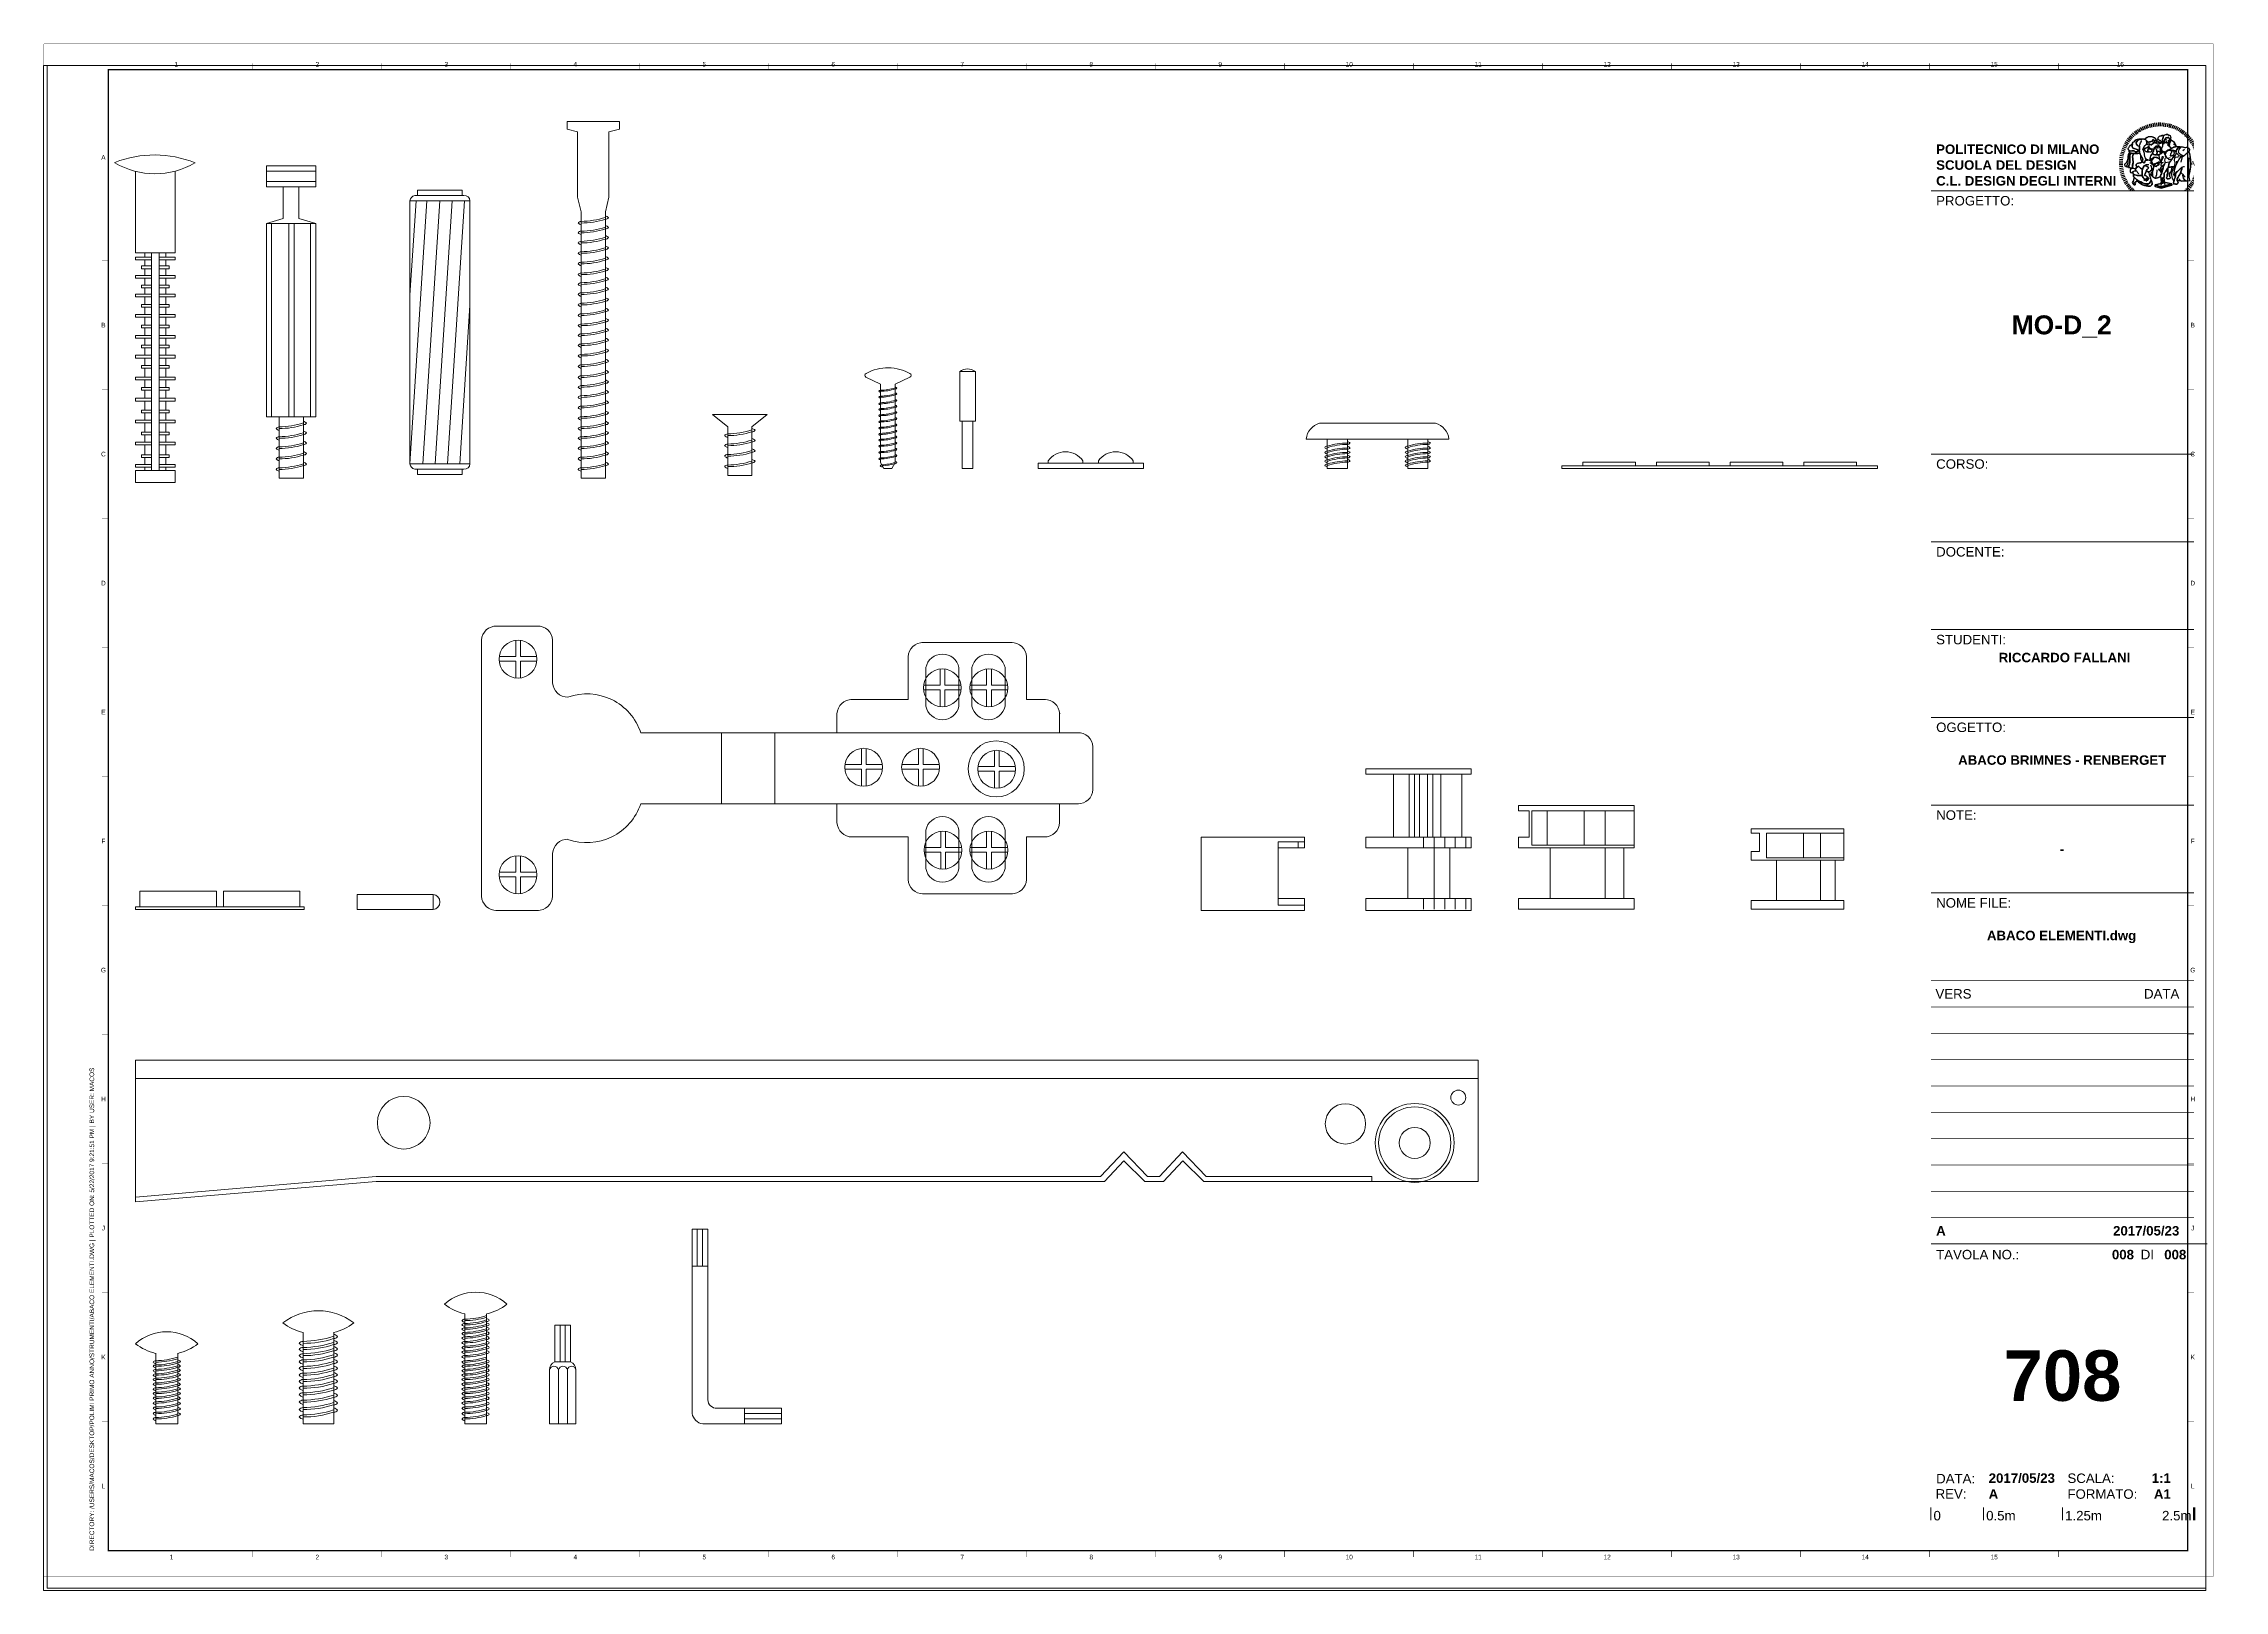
# Paper-space layout 'Layout2' of a CAD drawing. Header units: inches, sheet in millimetres. Extents: x -6 to 408, y -6 to 288.
# The model-space entities are those that its viewports show. They can reach past a viewport. Long polylines and large blocks are cut down to what shows.
import ezdxf
from ezdxf.enums import TextEntityAlignment as Align

# ---------------------------------------------------------------- set-up
doc = ezdxf.new("R2010")
doc.units = ezdxf.units.IN
doc.header["$MEASUREMENT"] = 0
doc.set_wipeout_variables(frame=1)
doc.layers.add('dettagli', color=4, linetype='Continuous', lineweight=13)
for name, color, linetype in [('G-ANNO-LOGO', 3, 'Continuous'), ('G-ANNO-TEXT', 3, 'Continuous'), ('G-ANNO-TTLB', 3, 'Continuous')]:
    doc.layers.add(name, color=color, linetype=linetype)
doc.layers.add('G-ANNO-NPLT', color=210, linetype='Continuous', plot=False)
doc.styles.add('ARIAL', font='Arial.ttf')
doc.styles.add('ARIAL-BOLD', font='Arial Bold.ttf')
doc.styles.add('E-ARIAL', font='Arial.ttf')

# ---------------------------------------------------------------- blocks, each defined once
blk = doc.blocks.new('logoPolimi')
for p, q in [((-1.94, 1.36), (-1.77, 1.24)), ((-1.88, 1.45), (-1.71, 1.32)), ((-1.81, 1.53), (-1.65, 1.4)), ((-1.74, 1.61), (-1.58, 1.47)), ((-1.66, 1.69), (-1.51, 1.54)), ((-1.58, 1.77), (-1.44, 1.61)), ((-1.49, 1.84), (-1.36, 1.68)), ((-1.41, 1.91), (-1.28, 1.74)), ((-1.32, 1.97), (-1.2, 1.8)), ((-1.22, 2.03), (-1.11, 1.85)), ((-1.13, 2.09), (-1.03, 1.9)), ((-1.03, 2.14), (-0.94, 1.95)), ((-0.96, 1.41), (-0.96, 1.41)), ((-0.96, 1.41), (-0.96, 1.41)), ((-0.93, 2.18), (-0.84, 1.99)), ((-0.85, 1.39), (-0.85, 1.39)), ((-0.85, 1.39), (-0.85, 1.39)), ((-0.83, 2.22), (-0.75, 2.03)), ((-0.75, 1.3), (-0.76, 1.29)), ((-0.76, 1.29), (-0.75, 1.3)), ((-0.72, 2.26), (-0.66, 2.06)), ((-0.61, 2.29), (-0.56, 2.09)), ((-0.51, 2.32), (-0.46, 2.11)), ((-0.4, 2.34), (-0.36, 2.13)), ((-0.4, 1.37), (-0.38, 1.38)), ((-0.39, 1.37), (-0.4, 1.37)), ((-0.35, 1.33), (-0.4, 1.37)), ((-0.29, 2.35), (-0.26, 2.14)), ((-0.28, 1.3), (-0.29, 1.3)), ((-0.28, 1.3), (-0.28, 1.3)), ((-0.18, 2.36), (-0.16, 2.15)), ((-0.08, 1.37), (-0.08, 1.38)), ((-0.07, 2.37), (-0.06, 2.16)), ((0.04, 2.37), (0.04, 2.16)), ((0.13, 1.32), (0.17, 1.19)), ((0.15, 2.36), (0.14, 2.16)), ((0.26, 2.36), (0.24, 2.15)), ((0.27, 1.61), (0.27, 1.61)), ((0.27, 1.61), (0.27, 1.61)), ((0.27, 1.61), (0.27, 1.61)), ((0.29, 1.29), (0.29, 1.29)), ((0.29, 1.29), (0.29, 1.29)), ((0.29, 1.29), (0.29, 1.29)), ((0.29, 1.29), (0.29, 1.29)), ((0.37, 2.34), (0.34, 2.13)), ((0.38, 1.36), (0.37, 1.35)), ((0.48, 2.32), (0.44, 2.12)), ((0.51, 1.31), (0.5, 1.29)), ((0.52, 1.24), (0.6, 1.37)), ((0.52, 1.23), (0.6, 1.36)), ((0.6, 1.36), (0.52, 1.23)), ((0.59, 2.3), (0.54, 2.09)), ((0.69, 2.27), (0.63, 2.07)), ((0.64, 1.37), (0.65, 1.37)), ((0.8, 2.23), (0.73, 2.03)), ((0.9, 2.19), (0.82, 2)), ((1, 2.15), (0.91, 1.96)), ((1.1, 2.1), (1, 1.91)), ((1.2, 2.04), (1.09, 1.86)), ((1.29, 1.99), (1.18, 1.81)), ((1.38, 1.92), (1.26, 1.75)), ((1.47, 1.86), (1.34, 1.69)), ((1.56, 1.79), (1.42, 1.63)), ((1.64, 1.71), (1.49, 1.56)), ((1.72, 1.63), (1.56, 1.49)), ((1.79, 1.55), (1.63, 1.41)), ((1.86, 1.47), (1.7, 1.34)), ((1.93, 1.38), (1.76, 1.26)), ((1.99, 1.29), (1.81, 1.17)), ((-2.37, 0.12), (-2.16, 0.11)), ((-2.37, 0.01), (-2.16, 0.01)), ((-2.36, 0.23), (-2.15, 0.21)), ((-2.35, 0.34), (-2.14, 0.31)), ((-2.33, 0.45), (-2.12, 0.41)), ((-2.3, 0.55), (-2.1, 0.51)), ((-2.28, 0.66), (-2.07, 0.6)), ((-2.24, 0.77), (-2.04, 0.7)), ((-2.2, 0.87), (-2.01, 0.79)), ((-2.16, 0.97), (-1.97, 0.89)), ((-2.11, 1.07), (-1.93, 0.98)), ((-2.06, 1.17), (-1.88, 1.07)), ((-2.01, 1.26), (-1.83, 1.15)), ((-1.84, 0.03), (-1.82, 0.35)), ((-1.73, 0.59), (-1.73, 0.59)), ((-1.73, 0.59), (-1.73, 0.59)), ((-1.65, 0.57), (-1.65, 0.57)), ((-1.59, 1.12), (-1.59, 1.12)), ((-1.51, 0.55), (-1.51, 0.55)), ((-1.51, 0.55), (-1.51, 0.55)), ((-1.31, 0.79), (-1.21, 0.75)), ((-1.21, 0.75), (-1.31, 0.79)), ((-1.21, 0.75), (-1.31, 0.79)), ((-1.21, 0.75), (-1.21, 0.75)), ((-1.21, 0.75), (-1.21, 0.75)), ((-1.19, 0.76), (-1.19, 0.76)), ((-1.19, 0.76), (-1.19, 0.76)), ((-1.17, 0.99), (-1.18, 0.99)), ((-1.18, 0.99), (-1.17, 0.99)), ((-1.16, 0.57), (-1.16, 0.57)), ((-1.16, 0.57), (-1.16, 0.57)), ((-1.1, 0.01), (-0.99, 0.06)), ((-0.99, 0.06), (-1.1, 0.01)), ((-0.99, 0.06), (-1.1, 0.01)), ((-0.99, 0.06), (-0.99, 0.06)), ((-0.99, 0.06), (-0.99, 0.06)), ((-0.97, 0.79), (-0.98, 0.79)), ((-0.89, 0.84), (-0.97, 0.79)), ((-0.97, 0.79), (-0.89, 0.84)), ((-0.89, 0.84), (-0.82, 0.87)), ((-0.82, 0.87), (-0.89, 0.84)), ((-0.89, 0.84), (-0.82, 0.87)), ((-0.88, 0.83), (-0.89, 0.84)), ((-0.84, 0.14), (-0.84, 0.14)), ((-0.77, 1.08), (-0.78, 1.08)), ((-0.78, 1.08), (-0.77, 1.08)), ((-0.61, 1.12), (-0.77, 1.08)), ((-0.77, 1.08), (-0.61, 1.12)), ((-0.77, 1.08), (-0.61, 1.12)), ((-0.65, 0.99), (-0.7, 0.96)), ((-0.69, 0.18), (-0.68, 0.18)), ((-0.66, 0.93), (-0.66, 0.93)), ((-0.66, 0.93), (-0.64, 0.93)), ((-0.66, 0.93), (-0.66, 0.93)), ((-0.66, 0.93), (-0.66, 0.93)), ((-0.63, 1.01), (-0.63, 1.01)), ((-0.63, 1.01), (-0.62, 1.01)), ((-0.63, 0.66), (-0.63, 0.66)), ((-0.6, 1.12), (-0.61, 1.12)), ((-0.61, 1.12), (-0.6, 1.12)), ((-0.61, 1.12), (-0.6, 1.12)), ((-0.61, 0.86), (-0.57, 0.85)), ((-0.57, 0.85), (-0.61, 0.86)), ((-0.61, 0.86), (-0.57, 0.85)), ((-0.53, 1.08), (-0.6, 1.12)), ((-0.6, 1.12), (-0.6, 1.11)), ((-0.6, 1.12), (-0.53, 1.08)), ((-0.57, 0.8), (-0.59, 0.8)), ((-0.57, 0.85), (-0.53, 0.84)), ((-0.57, 0.85), (-0.57, 0.85)), ((-0.57, 0.85), (-0.57, 0.85)), ((-0.57, 0.85), (-0.53, 0.84)), ((-0.56, 0.29), (-0.49, 0.48)), ((-0.56, 0.14), (-0.56, 0.29)), ((-0.5, 0.11), (-0.56, 0.14)), ((-0.53, 0.84), (-0.51, 0.84)), ((-0.53, 0.84), (-0.51, 0.84)), ((-0.53, 0.84), (-0.53, 0.84)), ((-0.51, 0.11), (-0.51, 0.11)), ((-0.51, 0.11), (-0.51, 0.11)), ((-0.34, 0.33), (-0.5, 0.11)), ((-0.49, 0.48), (-0.41, 0.55)), ((-0.42, 0.8), (-0.47, 0.79)), ((-0.42, 0.8), (-0.47, 0.79)), ((-0.47, 0.79), (-0.45, 0.76)), ((-0.47, 0.79), (-0.45, 0.76)), ((-0.45, 1.14), (-0.42, 1.11)), ((-0.42, 1.26), (-0.36, 1.22)), ((-0.41, 0.55), (-0.34, 0.49)), ((-0.39, 1.24), (-0.4, 1.23)), ((-0.38, 1.14), (-0.38, 1.14)), ((-0.34, 0.49), (-0.09, 0.48)), ((-0.16, 0.32), (-0.34, 0.33)), ((-0.14, 0.32), (-0.31, 0.34)), ((-0.16, 1.24), (-0.16, 1.25)), ((-0.16, 1.25), (-0.16, 1.25)), ((-0.16, 0.49), (-0.14, 0.64)), ((-0.06, 0.27), (-0.16, 0.32)), ((-0.1, 0.88), (-0.09, 0.87)), ((-0.08, 1.23), (-0.05, 1.21)), ((-0.05, 1.21), (-0.08, 1.23)), ((-0.08, 1.23), (-0.05, 1.21)), ((-0.03, 0.26), (-0.06, 0.27)), ((-0.05, 1.21), (-0.04, 1.21)), ((-0.04, 1.21), (-0.05, 1.21)), ((-0.04, 1.21), (-0.04, 1.21)), ((-0.04, 1.21), (-0.04, 1.21)), ((-0.04, 0.48), (-0.03, 0.26)), ((0.03, 1.15), (0.03, 1.15)), ((0.03, 0.66), (0.03, 0.67)), ((0.07, 0.58), (0.07, 0.57)), ((0.1, 1.18), (0.1, 1.18)), ((0.1, 0.84), (0.1, 0.84)), ((0.14, 0.71), (0.34, 0.65)), ((0.31, 0.56), (0.17, 0.63)), ((0.33, 0.49), (0.34, 0.49)), ((0.33, 0.03), (0.35, 0.03)), ((0.33, 0.03), (0.35, 0.03)), ((0.34, 0.65), (0.34, 0.64)), ((0.35, 0.03), (0.57, 0.06)), ((0.35, 0.03), (0.57, 0.06)), ((0.35, 0.03), (0.35, 0.03)), ((0.35, 0.03), (0.35, 0.03)), ((0.38, 0.34), (0.37, 0.34)), ((0.38, 0.34), (0.38, 0.34)), ((0.43, 0.67), (0.39, 0.64)), ((0.49, 1.05), (0.51, 1.13)), ((0.51, 1.13), (0.49, 1.05)), ((0.49, 1.05), (0.51, 1.13)), ((0.51, 1.13), (0.52, 1.23)), ((0.52, 1.23), (0.51, 1.23)), ((0.51, 1.23), (0.52, 1.23)), ((0.52, 1.23), (0.51, 1.13)), ((0.51, 1.13), (0.52, 1.23)), ((0.52, 1.23), (0.52, 1.23)), ((0.52, 1.23), (0.52, 1.24)), ((0.52, 1.23), (0.52, 1.23)), ((0.55, 1.07), (0.53, 1.06)), ((0.53, 1.04), (0.53, 1.06)), ((0.53, 1.05), (0.53, 1.04)), ((0.54, 0.3), (0.63, 0.32)), ((0.54, -0.08), (0.61, 0.06)), ((0.61, 0.06), (0.54, -0.08)), ((0.54, -0.08), (0.61, 0.06)), ((0.56, 0.19), (0.59, 0.21)), ((0.57, 1.07), (0.57, 1.07)), ((0.57, 1.07), (0.57, 1.07)), ((0.57, 1.07), (0.57, 1.07)), ((0.57, 1.07), (0.57, 1.07)), ((0.57, 1.07), (0.57, 1.07)), ((0.57, 1.07), (0.57, 1.07)), ((0.57, 1.07), (0.57, 1.07)), ((0.58, 0.3), (0.59, 0.29)), ((0.59, 0.78), (0.59, 0.79)), ((0.59, 0.79), (0.59, 0.79)), ((0.59, 0.79), (0.59, 0.79)), ((0.59, 0.79), (0.59, 0.78)), ((0.61, 0.06), (0.6, 0.07)), ((0.6, 0.07), (0.61, 0.06)), ((0.61, 0.06), (0.61, 0.07)), ((0.62, 0.21), (0.65, 0.22)), ((0.69, 0.86), (0.68, 0.86)), ((0.68, 0.86), (0.69, 0.86)), ((0.68, 0.76), (0.68, 0.76)), ((0.76, 0.26), (0.76, 0.26)), ((0.82, 0.35), (0.84, 0.36)), ((0.82, 0.35), (0.82, 0.35)), ((0.84, 0.36), (0.84, 0.37)), ((0.85, 0.34), (1.05, 0.35)), ((0.93, 1.05), (0.93, 1.05)), ((0.93, 1.05), (0.93, 1.05)), ((0.93, 1.05), (0.93, 1.04)), ((0.93, 1.05), (0.93, 1.05)), ((0.97, 0.66), (0.96, 0.66)), ((1.01, 0.97), (0.98, 0.96)), ((1.17, 0.96), (1.17, 0.95)), ((1.17, 0.95), (1.17, 0.95)), ((1.34, 0.37), (1.26, 0.04)), ((1.27, 0.37), (1.27, 0.38)), ((1.28, 0.95), (1.28, 0.95)), ((1.37, 0.73), (1.46, 0.81)), ((1.41, 0.4), (1.41, 0.41)), ((1.49, 0.9), (1.57, 0.92)), ((1.67, 0.6), (1.57, 0.53)), ((2.05, 1.19), (1.87, 1.09)), ((2.1, 1.1), (1.92, 1)), ((2.15, 1), (1.96, 0.91)), ((2.19, 0.9), (2, 0.82)), ((2.23, 0.79), (2.04, 0.72)), ((2.27, 0.69), (2.07, 0.63)), ((2.3, 0.58), (2.09, 0.53)), ((2.32, 0.47), (2.12, 0.43)), ((2.34, 0.37), (2.13, 0.33)), ((2.36, 0.26), (2.15, 0.23)), ((2.37, 0.15), (2.16, 0.13)), ((2.37, 0.04), (2.16, 0.03)), ((-2.37, -0.1), (-2.16, -0.09)), ((-2.36, -0.21), (-2.15, -0.19)), ((-2.35, -0.32), (-2.14, -0.29)), ((-2.33, -0.43), (-2.12, -0.39)), ((-2.31, -0.54), (-2.1, -0.49)), ((-2.28, -0.65), (-2.08, -0.59)), ((-2.25, -0.75), (-2.05, -0.69)), ((-2.21, -0.86), (-2.02, -0.78)), ((-2.17, -0.96), (-1.98, -0.87)), ((-2.12, -1.06), (-1.93, -0.96)), ((-2.07, -1.16), (-1.89, -1.05)), ((-2.04, -0.15), (-1.97, -0.2)), ((-2.01, -1.25), (-1.84, -1.14)), ((-1.95, -1.34), (-1.78, -1.22)), ((-1.58, -0.12), (-1.6, -0.18)), ((-1.6, -0.18), (-1.58, -0.28)), ((-1.57, -0.54), (-1.59, -0.54)), ((-1.59, -0.54), (-1.59, -0.54)), ((-1.56, -0.32), (-1.56, -0.31)), ((-1.56, -0.31), (-1.56, -0.31)), ((-1.53, -0.65), (-1.53, -0.65)), ((-1.53, -0.65), (-1.53, -0.65)), ((-1.48, -0.86), (-1.48, -0.85)), ((-1.42, -0.37), (-1.42, -0.37)), ((-1.38, -0.46), (-1.38, -0.46)), ((-1.31, -0.24), (-1.31, -0.23)), ((-1.31, -0.23), (-1.31, -0.24)), ((-1.23, -0.19), (-1.23, -0.19)), ((-1.23, -0.19), (-1.23, -0.19)), ((-1.23, -0.19), (-1.23, -0.19)), ((-1.23, -0.19), (-1.23, -0.19)), ((-1.01, -0.39), (-1.02, -0.39)), ((-1.02, -0.39), (-1.01, -0.39)), ((-1.02, -0.7), (-1.02, -0.7)), ((-1.02, -0.7), (-1.02, -0.7)), ((-1.02, -0.7), (-1.02, -0.7)), ((-0.79, -0.51), (-0.83, -0.58)), ((-0.83, -0.58), (-0.79, -0.51)), ((-0.83, -0.58), (-0.79, -0.51)), ((-0.78, -1.05), (-0.83, -0.94)), ((-0.83, -0.94), (-0.78, -1.05)), ((-0.83, -0.94), (-0.83, -0.94)), ((-0.83, -0.94), (-0.78, -1.05)), ((-0.82, -1.23), (-0.82, -1.23)), ((-0.82, -1.23), (-0.77, -1.23)), ((-0.77, -1.23), (-0.82, -1.23)), ((-0.82, -1.23), (-0.82, -1.23)), ((-0.77, -1.23), (-0.82, -1.23)), ((-0.75, -0.96), (-0.8, -0.89)), ((-0.8, -0.89), (-0.79, -0.92)), ((-0.79, -0.92), (-0.8, -0.89)), ((-0.8, -0.89), (-0.75, -0.96)), ((-0.79, -0.92), (-0.8, -0.89)), ((-0.8, -0.89), (-0.8, -0.89)), ((-0.8, -0.89), (-0.75, -0.96)), ((-0.79, -0.92), (-0.78, -0.95)), ((-0.78, -0.95), (-0.79, -0.92)), ((-0.78, -0.95), (-0.79, -0.92)), ((-0.77, -0.49), (-0.78, -0.48)), ((-0.78, -0.48), (-0.77, -0.49)), ((-0.78, -0.95), (-0.76, -1)), ((-0.76, -1), (-0.78, -0.95)), ((-0.76, -1), (-0.78, -0.95)), ((-0.71, -0.89), (-0.75, -0.87)), ((-0.75, -0.87), (-0.71, -0.89)), ((-0.75, -0.87), (-0.71, -0.89)), ((-0.72, -1.01), (-0.75, -0.96)), ((-0.75, -0.96), (-0.72, -1.01)), ((-0.75, -0.96), (-0.72, -1.01)), ((-0.64, -0.93), (-0.71, -0.89)), ((-0.71, -0.89), (-0.64, -0.93)), ((-0.71, -0.89), (-0.64, -0.93)), ((-0.66, -0.53), (-0.66, -0.53)), ((-0.66, -0.53), (-0.66, -0.53)), ((-0.66, -0.53), (-0.66, -0.53)), ((-0.39, -0.81), (-0.51, -0.69)), ((-0.51, -1.04), (-0.5, -1.04)), ((-0.48, -0.42), (-0.48, -0.42)), ((-0.48, -0.42), (-0.48, -0.42)), ((-0.48, -0.42), (-0.48, -0.42)), ((-0.41, -0.51), (-0.41, -0.51)), ((-0.38, -0.05), (-0.39, -0.12)), ((-0.39, -0.12), (-0.37, -0.1)), ((-0.35, -0.14), (-0.37, -0.08)), ((-0.37, -0.09), (-0.37, -0.09)), ((-0.33, -0.12), (-0.35, -0.14)), ((-0.32, -0.14), (-0.35, -0.14)), ((-0.35, -0.18), (-0.34, -0.22)), ((-0.34, -0.08), (-0.29, -0.16)), ((-0.34, -0.22), (-0.34, -0.22)), ((-0.27, -0.17), (-0.32, -0.14)), ((-0.25, -0.91), (-0.26, -0.9)), ((-0.26, -1.29), (0.1, -1.2)), ((0.1, -1.2), (-0.26, -1.29)), ((-0.14, -0.15), (-0.16, -0.13)), ((-0.11, -0.04), (-0.12, -0.05)), ((-0.04, -0.41), (-0.01, -0.44)), ((-0.01, -0.44), (-0.04, -0.41)), ((-0.04, -0.41), (-0.01, -0.44)), ((0.07, -0.84), (0.07, -0.84)), ((0.07, -0.84), (0.07, -0.84)), ((0.1, -1.2), (0.08, -1.32)), ((0.08, -1.32), (0.13, -1.2)), ((0.08, -1.4), (0.72, -1.22)), ((0.72, -1.22), (0.08, -1.4)), ((0.08, -1.4), (0.72, -1.22)), ((0.1, -1.01), (0.09, -0.86)), ((0.1, -1.01), (0.09, -0.86)), ((0.1, -1.2), (0.12, -1.04)), ((0.12, -1.04), (0.1, -1.2)), ((0.13, -1.2), (0.1, -1.2)), ((0.1, -1.2), (0.13, -1.2)), ((0.13, -1.2), (0.1, -1.2)), ((0.1, -1.2), (0.1, -1.2)), ((0.11, -0.44), (0.11, -0.44)), ((0.11, -0.44), (0.11, -0.44)), ((0.12, -0.21), (0.12, -0.21)), ((0.12, -0.21), (0.12, -0.21)), ((0.12, -0.21), (0.12, -0.21)), ((0.12, -0.21), (0.12, -0.21)), ((0.12, -0.21), (0.12, -0.21)), ((0.12, -0.21), (0.12, -0.21)), ((0.12, -0.21), (0.12, -0.21)), ((0.12, -0.21), (0.12, -0.21)), ((0.12, -0.21), (0.12, -0.21)), ((0.12, -0.21), (0.12, -0.21)), ((0.12, -0.21), (0.12, -0.21)), ((0.12, -0.21), (0.12, -0.21)), ((0.12, -0.21), (0.12, -0.21)), ((0.12, -0.56), (0.14, -0.53)), ((0.14, -0.53), (0.12, -0.56)), ((0.12, -0.56), (0.14, -0.53)), ((0.12, -1.04), (0.12, -1.04)), ((0.12, -1.04), (0.12, -1.04)), ((0.12, -1.04), (0.12, -1.04)), ((0.21, -0.99), (0.13, -1.2)), ((0.13, -1.2), (0.21, -0.99)), ((0.36, -1.14), (0.13, -1.2)), ((0.13, -1.2), (0.26, -1.17)), ((0.14, -0.53), (0.16, -0.49)), ((0.16, -0.49), (0.14, -0.53)), ((0.14, -0.53), (0.16, -0.49)), ((0.16, -0.49), (0.16, -0.49)), ((0.16, -0.49), (0.16, -0.49)), ((0.28, -1.19), (0.21, -0.99)), ((0.21, -0.99), (0.31, -1.27)), ((0.24, -0.17), (0.24, -0.16)), ((0.24, -0.16), (0.24, -0.17)), ((0.25, -0.84), (0.25, -0.88)), ((0.25, -0.88), (0.25, -0.84)), ((0.25, -0.88), (0.25, -0.84)), ((0.25, -0.88), (0.29, -1.17)), ((0.26, -0.88), (0.25, -0.88)), ((0.31, -1.27), (0.25, -0.88)), ((0.26, -1.17), (0.28, -1.16)), ((0.28, -1.16), (0.36, -1.14)), ((0.29, -1.17), (0.28, -1.19)), ((0.36, -1.14), (0.72, -1.22)), ((0.72, -1.22), (0.36, -1.14)), ((0.49, -0.31), (0.49, -0.31)), ((0.49, -0.31), (0.49, -0.31)), ((0.5, -0.27), (0.5, -0.27)), ((0.51, -0.27), (0.51, -0.27)), ((0.72, -0.81), (0.75, -0.89)), ((0.72, -1.22), (0.72, -1.31)), ((0.72, -1.31), (0.72, -1.22)), ((0.74, -0.23), (0.74, -0.23)), ((0.74, -0.23), (0.75, -0.24)), ((0.75, -0.23), (0.75, -0.23)), ((0.86, -0.25), (0.82, -0.34)), ((0.87, -0.22), (0.86, -0.23)), ((0.87, -0.22), (0.86, -0.25)), ((0.96, -0.58), (0.96, -0.57)), ((1.05, -1.05), (1.04, -1.05)), ((1.31, -0.27), (1.3, -0.26)), ((1.3, -0.26), (1.3, -0.26)), ((1.3, -0.26), (1.3, -0.26)), ((1.3, -0.26), (1.31, -0.27)), ((1.3, -0.26), (1.3, -0.26)), ((1.92, -1.39), (1.75, -1.27)), ((1.98, -1.3), (1.81, -1.19)), ((2.04, -1.21), (1.86, -1.1)), ((2.09, -1.11), (1.91, -1.01)), ((2.14, -1.01), (1.95, -0.92)), ((2.19, -0.91), (1.99, -0.83)), ((2.23, -0.81), (2.03, -0.74)), ((2.26, -0.7), (2.06, -0.64)), ((2.29, -0.6), (2.09, -0.55)), ((2.32, -0.49), (2.11, -0.45)), ((2.34, -0.38), (2.13, -0.35)), ((2.35, -0.27), (2.15, -0.25)), ((2.37, -0.08), (2.16, -0.07)), ((2.36, -0.16), (2.16, -0.15)), ((-1.89, -1.43), (-1.72, -1.31)), ((-1.82, -1.52), (-1.66, -1.38)), ((-1.75, -1.6), (-1.59, -1.46)), ((-1.67, -1.68), (-1.52, -1.53)), ((-1.59, -1.76), (-1.45, -1.6)), ((-1.51, -1.83), (-1.37, -1.67)), ((-1.42, -1.9), (-1.29, -1.73)), ((-1.33, -1.96), (-1.21, -1.79)), ((-1.24, -2.02), (-1.13, -1.84)), ((-1.14, -2.08), (-1.04, -1.89)), ((-1.04, -2.13), (-0.95, -1.94)), ((-0.94, -2.18), (-0.86, -1.98)), ((-0.84, -2.22), (-0.77, -2.02)), ((-0.74, -2.25), (-0.67, -2.05)), ((-0.63, -2.29), (-0.57, -2.08)), ((-0.52, -2.31), (-0.48, -2.11)), ((-0.42, -2.33), (-0.38, -2.13)), ((-0.31, -2.35), (-0.28, -2.14)), ((0.08, -1.4), (-0.26, -1.29)), ((-0.26, -1.29), (0.08, -1.4)), ((-0.26, -1.38), (-0.26, -1.29)), ((-0.26, -1.29), (-0.26, -1.29)), ((-0.26, -1.29), (-0.26, -1.38)), ((-0.26, -1.29), (0.08, -1.4)), ((-0.26, -1.29), (-0.26, -1.29)), ((0.08, -1.49), (-0.26, -1.38)), ((-0.26, -1.38), (0.09, -1.49)), ((-0.2, -2.36), (-0.18, -2.15)), ((-0.09, -2.37), (-0.08, -2.16)), ((0.03, -2.37), (0.02, -2.16)), ((0.72, -1.31), (0.08, -1.49)), ((0.08, -1.44), (0.08, -1.4)), ((0.08, -1.4), (0.08, -1.44)), ((0.08, -1.4), (0.08, -1.49)), ((0.08, -1.49), (0.08, -1.44)), ((0.08, -1.44), (0.08, -1.44)), ((0.08, -1.44), (0.08, -1.45)), ((0.08, -1.45), (0.08, -1.46)), ((0.08, -1.46), (0.08, -1.49)), ((0.09, -1.49), (0.72, -1.31)), ((0.14, -2.37), (0.12, -2.16)), ((0.25, -2.36), (0.22, -2.15)), ((0.35, -2.34), (0.32, -2.14)), ((0.46, -2.32), (0.42, -2.12)), ((0.57, -2.3), (0.52, -2.1)), ((0.68, -2.27), (0.62, -2.07)), ((0.78, -2.24), (0.71, -2.04)), ((0.89, -2.2), (0.81, -2)), ((0.99, -2.15), (0.9, -1.96)), ((1.09, -2.11), (0.99, -1.92)), ((1.19, -2.05), (1.08, -1.87)), ((1.28, -2), (1.17, -1.82)), ((1.37, -1.93), (1.25, -1.76)), ((1.46, -1.87), (1.33, -1.7)), ((1.54, -1.8), (1.41, -1.64)), ((1.63, -1.72), (1.48, -1.57)), ((1.71, -1.65), (1.55, -1.5)), ((1.78, -1.57), (1.62, -1.43)), ((1.85, -1.48), (1.69, -1.35))]:
    blk.add_line(p, q)
for points in [[(-1.49, 1.25), (-1.46, 1.26), (-1.42, 1.33), (-1.39, 1.36)], [(-1.49, 1.25), (-1.46, 1.27), (-1.43, 1.34), (-1.39, 1.36)], [(-1.35, 1.1), (-1.4, 1.17), (-1.36, 1.23), (-1.29, 1.31)], [(-1.29, 1.31), (-1.36, 1.23), (-1.4, 1.17), (-1.35, 1.1)], [(-1.35, 1.1), (-1.4, 1.17), (-1.36, 1.23), (-1.29, 1.31)], [(-1.39, 1.36), (-1.35, 1.38), (-1.26, 1.4), (-1.19, 1.41)], [(-1.39, 1.36), (-1.35, 1.38), (-1.26, 1.4), (-1.19, 1.41)], [(-1.29, 1.31), (-1.22, 1.39), (-1.01, 1.41), (-0.96, 1.41)], [(-0.96, 1.41), (-1.01, 1.41), (-1.22, 1.39), (-1.29, 1.31)], [(-1.29, 1.31), (-1.22, 1.39), (-1.01, 1.41), (-0.96, 1.41)], [(-1.19, 1.41), (-1.11, 1.43), (-0.97, 1.41), (-0.97, 1.41)], [(-1.19, 1.41), (-1.12, 1.43), (-0.98, 1.41), (-0.98, 1.41)], [(-1.14, 1.13), (-1.12, 1.18), (-1.05, 1.31), (-1.05, 1.31)], [(-0.98, 1.41), (-0.98, 1.41), (-0.97, 1.41), (-0.96, 1.41)], [(-0.97, 1.41), (-0.97, 1.41), (-0.97, 1.41), (-0.96, 1.41)], [(-0.96, 1.41), (-0.94, 1.41), (-0.9, 1.41), (-0.85, 1.39)], [(-0.96, 1.41), (-0.94, 1.41), (-0.9, 1.41), (-0.85, 1.39)], [(-0.85, 1.39), (-0.86, 1.42), (-0.8, 1.45), (-0.8, 1.46)], [(-0.85, 1.39), (-0.86, 1.42), (-0.83, 1.44), (-0.82, 1.45)], [(-0.81, 1.36), (-0.83, 1.37), (-0.84, 1.38), (-0.85, 1.39)], [(-0.85, 1.39), (-0.84, 1.38), (-0.83, 1.37), (-0.81, 1.36)], [(-0.85, 1.39), (-0.84, 1.38), (-0.83, 1.37), (-0.81, 1.36)], [(-0.82, 1.45), (-0.82, 1.45), (-0.8, 1.45), (-0.8, 1.45)], [(-0.76, 1.29), (-0.77, 1.32), (-0.79, 1.34), (-0.81, 1.36)], [(-0.81, 1.36), (-0.79, 1.34), (-0.77, 1.32), (-0.76, 1.29)], [(-0.81, 1.36), (-0.79, 1.34), (-0.77, 1.32), (-0.76, 1.3)], [(-0.8, 1.46), (-0.8, 1.49), (-0.69, 1.51), (-0.69, 1.51)], [(-0.8, 1.46), (-0.8, 1.49), (-0.75, 1.49), (-0.75, 1.49)], [(-0.8, 1.45), (-0.8, 1.45), (-0.8, 1.46), (-0.8, 1.46)], [(-0.76, 1.3), (-0.74, 1.25), (-0.73, 1.2), (-0.75, 1.16)], [(-0.75, 1.16), (-0.73, 1.2), (-0.74, 1.25), (-0.76, 1.29)], [(-0.76, 1.29), (-0.74, 1.25), (-0.73, 1.2), (-0.75, 1.16)], [(-0.75, 1.49), (-0.75, 1.52), (-0.69, 1.51), (-0.69, 1.51)], [(-0.7, 1.26), (-0.7, 1.28), (-0.73, 1.28), (-0.75, 1.3)], [(-0.75, 1.3), (-0.73, 1.28), (-0.7, 1.28), (-0.7, 1.26)], [(-0.69, 1.51), (-0.69, 1.59), (-0.51, 1.55), (-0.51, 1.55)], [(-0.69, 1.51), (-0.66, 1.55), (-0.66, 1.55), (-0.66, 1.55)], [(-0.66, 1.55), (-0.63, 1.57), (-0.51, 1.55), (-0.51, 1.55)], [(-0.51, 1.55), (-0.43, 1.57), (-0.43, 1.53), (-0.43, 1.53)], [(-0.51, 1.55), (-0.43, 1.57), (-0.35, 1.51), (-0.35, 1.51)], [(-0.44, 1.3), (-0.45, 1.3), (-0.47, 1.28), (-0.49, 1.27)], [(-0.49, 1.27), (-0.47, 1.28), (-0.45, 1.3), (-0.44, 1.3)], [(-0.44, 1.3), (-0.45, 1.3), (-0.47, 1.28), (-0.49, 1.27)], [(-0.41, 1.32), (-0.42, 1.3), (-0.43, 1.3), (-0.44, 1.3)], [(-0.44, 1.3), (-0.43, 1.3), (-0.42, 1.3), (-0.41, 1.32)], [(-0.41, 1.32), (-0.42, 1.3), (-0.43, 1.3), (-0.44, 1.3)], [(-0.43, 1.53), (-0.37, 1.53), (-0.35, 1.5), (-0.35, 1.5)], [(-0.4, 1.37), (-0.4, 1.37), (-0.39, 1.33), (-0.41, 1.32)], [(-0.41, 1.32), (-0.39, 1.33), (-0.4, 1.37), (-0.4, 1.37)], [(-0.4, 1.37), (-0.4, 1.37), (-0.39, 1.33), (-0.41, 1.32)], [(-0.37, 1.36), (-0.38, 1.36), (-0.38, 1.35), (-0.39, 1.37)], [(-0.38, 1.38), (-0.38, 1.38), (-0.38, 1.36), (-0.36, 1.36)], [(-0.35, 1.34), (-0.37, 1.35), (-0.37, 1.36), (-0.37, 1.36)], [(-0.36, 1.36), (-0.36, 1.36), (-0.37, 1.35), (-0.35, 1.34)], [(-0.35, 1.5), (-0.33, 1.52), (-0.31, 1.5), (-0.31, 1.5)], [(-0.35, 1.51), (-0.28, 1.52), (-0.25, 1.44), (-0.25, 1.44)], [(-0.28, 1.3), (-0.31, 1.32), (-0.34, 1.34), (-0.35, 1.34)], [(-0.35, 1.34), (-0.34, 1.34), (-0.31, 1.32), (-0.28, 1.3)], [(-0.28, 1.31), (-0.31, 1.32), (-0.31, 1.31), (-0.35, 1.33)], [(-0.31, 1.5), (-0.26, 1.48), (-0.25, 1.44), (-0.25, 1.44)], [(-0.29, 1.3), (-0.29, 1.3), (-0.29, 1.29), (-0.3, 1.28)], [(-0.3, 1.28), (-0.29, 1.29), (-0.29, 1.3), (-0.29, 1.3)], [(-0.25, 1.3), (-0.26, 1.3), (-0.27, 1.3), (-0.28, 1.31)], [(-0.25, 1.3), (-0.26, 1.3), (-0.27, 1.3), (-0.28, 1.3)], [(-0.25, 1.44), (-0.19, 1.42), (-0.22, 1.38), (-0.22, 1.38)], [(-0.25, 1.44), (-0.19, 1.42), (-0.21, 1.33), (-0.22, 1.33)], [(-0.22, 1.33), (-0.22, 1.32), (-0.22, 1.3), (-0.25, 1.3)], [(-0.22, 1.32), (-0.22, 1.32), (-0.22, 1.3), (-0.25, 1.3)], [(-0.22, 1.38), (-0.18, 1.35), (-0.21, 1.33), (-0.22, 1.32)], [(-0.16, 1.25), (-0.16, 1.25), (-0.16, 1.31), (-0.14, 1.33)], [(-0.16, 1.25), (-0.16, 1.25), (-0.16, 1.32), (-0.14, 1.33)], [(-0.14, 1.33), (-0.13, 1.34), (-0.1, 1.36), (-0.08, 1.37)], [(-0.14, 1.33), (-0.13, 1.34), (-0.1, 1.36), (-0.08, 1.37)], [(-0.08, 1.38), (-0.08, 1.38), (-0.12, 1.44), (-0.06, 1.51)], [(-0.08, 1.38), (-0.08, 1.38), (-0.12, 1.44), (-0.06, 1.51)], [(-0.05, 1.36), (-0.06, 1.37), (-0.07, 1.37), (-0.08, 1.37)], [(-0.08, 1.37), (-0.07, 1.37), (-0.06, 1.37), (-0.05, 1.36)], [(-0.08, 1.37), (-0.07, 1.37), (-0.06, 1.37), (-0.05, 1.36)], [(-0.06, 1.51), (0, 1.58), (0.02, 1.59), (0.04, 1.59)], [(-0.06, 1.51), (0, 1.58), (0.02, 1.59), (0.04, 1.59)], [(0.1, 1.25), (0.08, 1.31), (-0.02, 1.35), (-0.05, 1.36)], [(-0.05, 1.36), (-0.02, 1.35), (0.08, 1.31), (0.1, 1.25)], [(-0.05, 1.36), (-0.02, 1.35), (0.08, 1.31), (0.1, 1.25)], [(0.04, 1.59), (0.07, 1.59), (0.11, 1.6), (0.11, 1.6)], [(0.04, 1.59), (0.07, 1.59), (0.11, 1.6), (0.11, 1.6)], [(0.11, 1.6), (0.11, 1.6), (0.19, 1.66), (0.27, 1.61)], [(0.11, 1.6), (0.11, 1.6), (0.19, 1.65), (0.27, 1.61)], [(0.18, 1.38), (0.18, 1.41), (0.21, 1.48), (0.21, 1.49)], [(0.21, 1.49), (0.21, 1.48), (0.18, 1.41), (0.18, 1.38)], [(0.18, 1.38), (0.18, 1.41), (0.21, 1.48), (0.21, 1.49)], [(0.2, 1.23), (0.2, 1.25), (0.18, 1.36), (0.18, 1.38)], [(0.18, 1.38), (0.18, 1.36), (0.2, 1.25), (0.2, 1.23)], [(0.2, 1.23), (0.2, 1.25), (0.18, 1.36), (0.18, 1.38)], [(0.21, 1.49), (0.21, 1.5), (0.23, 1.55), (0.24, 1.58)], [(0.24, 1.58), (0.23, 1.55), (0.21, 1.5), (0.21, 1.49)], [(0.21, 1.49), (0.21, 1.5), (0.23, 1.55), (0.24, 1.58)], [(0.24, 1.58), (0.25, 1.58), (0.26, 1.59), (0.27, 1.61)], [(0.27, 1.61), (0.26, 1.59), (0.25, 1.58), (0.24, 1.58)], [(0.24, 1.58), (0.25, 1.58), (0.26, 1.59), (0.27, 1.61)], [(0.27, 1.61), (0.28, 1.63), (0.31, 1.65), (0.32, 1.66)], [(0.27, 1.61), (0.29, 1.63), (0.31, 1.65), (0.32, 1.66)], [(0.27, 1.61), (0.27, 1.61), (0.27, 1.61), (0.27, 1.61)], [(0.29, 1.3), (0.28, 1.29), (0.28, 1.28), (0.28, 1.27)], [(0.29, 1.29), (0.28, 1.29), (0.28, 1.28), (0.28, 1.27)], [(0.28, 1.27), (0.28, 1.28), (0.28, 1.29), (0.29, 1.29)], [(0.3, 1.32), (0.3, 1.31), (0.29, 1.3), (0.29, 1.29)], [(0.29, 1.29), (0.29, 1.3), (0.3, 1.31), (0.3, 1.32)], [(0.3, 1.32), (0.3, 1.31), (0.29, 1.3), (0.29, 1.3)], [(0.37, 1.18), (0.32, 1.2), (0.29, 1.29), (0.29, 1.29)], [(0.29, 1.29), (0.29, 1.29), (0.32, 1.2), (0.37, 1.18)], [(0.29, 1.29), (0.29, 1.29), (0.32, 1.2), (0.37, 1.19)], [(0.31, 1.4), (0.31, 1.39), (0.3, 1.34), (0.3, 1.32)], [(0.31, 1.39), (0.31, 1.39), (0.3, 1.34), (0.3, 1.32)], [(0.3, 1.32), (0.3, 1.34), (0.31, 1.39), (0.31, 1.39)], [(0.35, 1.46), (0.34, 1.44), (0.32, 1.4), (0.31, 1.39)], [(0.31, 1.39), (0.32, 1.4), (0.34, 1.44), (0.35, 1.46)], [(0.35, 1.46), (0.34, 1.45), (0.32, 1.4), (0.31, 1.4)], [(0.32, 1.66), (0.33, 1.67), (0.41, 1.69), (0.41, 1.69)], [(0.32, 1.66), (0.33, 1.67), (0.4, 1.68), (0.4, 1.68)], [(0.39, 1.48), (0.38, 1.48), (0.35, 1.47), (0.35, 1.46)], [(0.35, 1.46), (0.35, 1.47), (0.38, 1.48), (0.39, 1.48)], [(0.39, 1.48), (0.38, 1.48), (0.35, 1.47), (0.35, 1.46)], [(0.35, 1.38), (0.35, 1.38), (0.38, 1.36), (0.41, 1.36)], [(0.46, 1.48), (0.45, 1.47), (0.4, 1.48), (0.39, 1.48)], [(0.39, 1.48), (0.4, 1.48), (0.45, 1.47), (0.46, 1.48)], [(0.46, 1.48), (0.45, 1.47), (0.4, 1.48), (0.39, 1.48)], [(0.4, 1.68), (0.4, 1.68), (0.5, 1.69), (0.55, 1.64)], [(0.41, 1.69), (0.41, 1.69), (0.5, 1.69), (0.55, 1.64)], [(0.53, 1.53), (0.53, 1.53), (0.47, 1.48), (0.46, 1.48)], [(0.46, 1.48), (0.47, 1.48), (0.53, 1.53), (0.53, 1.53)], [(0.53, 1.53), (0.53, 1.53), (0.47, 1.48), (0.46, 1.48)], [(0.48, 1.32), (0.48, 1.32), (0.52, 1.3), (0.55, 1.3)], [(0.54, 1.48), (0.54, 1.49), (0.53, 1.53), (0.53, 1.53)], [(0.53, 1.53), (0.53, 1.53), (0.54, 1.49), (0.54, 1.48)], [(0.54, 1.48), (0.54, 1.49), (0.53, 1.53), (0.53, 1.53)], [(0.58, 1.43), (0.57, 1.44), (0.54, 1.47), (0.54, 1.48)], [(0.54, 1.48), (0.54, 1.47), (0.57, 1.44), (0.58, 1.43)], [(0.58, 1.43), (0.57, 1.44), (0.54, 1.47), (0.54, 1.48)], [(0.55, 1.64), (0.55, 1.64), (0.6, 1.64), (0.62, 1.61)], [(0.55, 1.64), (0.55, 1.64), (0.6, 1.64), (0.62, 1.61)], [(0.6, 1.36), (0.6, 1.37), (0.59, 1.42), (0.58, 1.43)], [(0.58, 1.43), (0.59, 1.42), (0.6, 1.37), (0.6, 1.36)], [(0.6, 1.37), (0.6, 1.37), (0.59, 1.42), (0.58, 1.43)], [(0.62, 1.61), (0.63, 1.57), (0.66, 1.51), (0.66, 1.5)], [(0.62, 1.61), (0.63, 1.57), (0.66, 1.51), (0.66, 1.5)], [(0.63, 1.34), (0.63, 1.35), (0.63, 1.36), (0.64, 1.37)], [(0.64, 1.37), (0.63, 1.36), (0.63, 1.35), (0.63, 1.34)], [(0.64, 1.37), (0.63, 1.36), (0.63, 1.35), (0.63, 1.34)], [(0.64, 1.27), (0.65, 1.28), (0.63, 1.32), (0.63, 1.34)], [(0.63, 1.34), (0.63, 1.32), (0.65, 1.28), (0.64, 1.27)], [(0.63, 1.34), (0.63, 1.32), (0.65, 1.28), (0.64, 1.27)], [(0.65, 1.45), (0.65, 1.44), (0.65, 1.39), (0.64, 1.37)], [(0.65, 1.45), (0.65, 1.44), (0.65, 1.39), (0.64, 1.38)], [(0.64, 1.38), (0.64, 1.37), (0.64, 1.37), (0.64, 1.37)], [(0.64, 1.37), (0.64, 1.37), (0.64, 1.37), (0.64, 1.37)], [(0.66, 1.5), (0.66, 1.48), (0.65, 1.46), (0.65, 1.45)], [(0.66, 1.5), (0.66, 1.48), (0.65, 1.46), (0.65, 1.45)], [(0.65, 1.37), (0.65, 1.37), (0.8, 1.31), (0.89, 1.15)], [(0.65, 1.37), (0.65, 1.37), (0.8, 1.31), (0.89, 1.15)], [(-1.9, 0.12), (-1.94, 0.02), (-2.05, -0.09), (-2.05, -0.09)], [(-1.86, 0.38), (-1.86, 0.38), (-1.87, 0.19), (-1.9, 0.12)], [(-1.76, 0.6), (-1.76, 0.6), (-1.84, 0.57), (-1.86, 0.38)], [(-1.86, -0.04), (-1.84, 0.02), (-1.84, 0.03), (-1.84, 0.03)], [(-1.82, 0.78), (-1.83, 0.8), (-1.85, 0.86), (-1.83, 0.88)], [(-1.82, 0.78), (-1.83, 0.8), (-1.85, 0.86), (-1.83, 0.88)], [(-1.83, 0.88), (-1.81, 0.9), (-1.76, 0.96), (-1.76, 0.96)], [(-1.83, 0.88), (-1.81, 0.9), (-1.76, 0.96), (-1.76, 0.96)], [(-1.76, 0.6), (-1.83, 0.7), (-1.78, 0.74), (-1.78, 0.74)], [(-1.78, 0.74), (-1.79, 0.74), (-1.83, 0.7), (-1.76, 0.6)], [(-1.78, 0.74), (-1.8, 0.76), (-1.81, 0.78), (-1.82, 0.78)], [(-1.78, 0.74), (-1.8, 0.76), (-1.81, 0.78), (-1.82, 0.78)], [(-1.82, 0.35), (-1.81, 0.5), (-1.73, 0.59), (-1.73, 0.59)], [(-1.82, -0.19), (-1.73, -0.07), (-1.75, 0.14), (-1.75, 0.3)], [(-1.75, 0.33), (-1.75, 0.17), (-1.73, -0.05), (-1.8, -0.17)], [(-1.78, 0.74), (-1.75, 0.72), (-1.72, 0.69), (-1.68, 0.7)], [(-1.68, 0.7), (-1.72, 0.69), (-1.75, 0.72), (-1.78, 0.74)], [(-1.68, 0.7), (-1.72, 0.69), (-1.75, 0.72), (-1.78, 0.74)], [(-1.78, 0.74), (-1.78, 0.74), (-1.78, 0.74), (-1.78, 0.74)], [(-1.76, 0.96), (-1.68, 1.1), (-1.59, 1.12), (-1.59, 1.12)], [(-1.76, 0.96), (-1.68, 1.1), (-1.6, 1.12), (-1.6, 1.12)], [(-1.73, 0.59), (-1.74, 0.59), (-1.75, 0.6), (-1.76, 0.6)], [(-1.73, 0.59), (-1.74, 0.59), (-1.75, 0.6), (-1.76, 0.6)], [(-1.75, 0.3), (-1.76, 0.47), (-1.65, 0.57), (-1.65, 0.57)], [(-1.65, 0.57), (-1.65, 0.57), (-1.76, 0.5), (-1.75, 0.33)], [(-1.65, 0.57), (-1.68, 0.58), (-1.7, 0.58), (-1.73, 0.59)], [(-1.65, 0.57), (-1.68, 0.58), (-1.7, 0.58), (-1.73, 0.59)], [(-1.5, 0.71), (-1.53, 0.74), (-1.61, 0.71), (-1.68, 0.7)], [(-1.68, 0.7), (-1.61, 0.71), (-1.53, 0.73), (-1.5, 0.71)], [(-1.5, 0.71), (-1.53, 0.73), (-1.61, 0.71), (-1.68, 0.7)], [(-1.51, 0.55), (-1.56, 0.56), (-1.61, 0.56), (-1.65, 0.57)], [(-1.65, 0.57), (-1.61, 0.56), (-1.56, 0.56), (-1.51, 0.55)], [(-1.51, 0.55), (-1.56, 0.56), (-1.61, 0.56), (-1.65, 0.57)], [(-1.59, 1.12), (-1.6, 1.06), (-1.61, 0.99), (-1.61, 0.97)], [(-1.61, 0.97), (-1.61, 0.99), (-1.6, 1.06), (-1.59, 1.12)], [(-1.61, 0.97), (-1.61, 0.99), (-1.6, 1.06), (-1.59, 1.12)], [(-1.61, 0.97), (-1.61, 0.95), (-1.56, 0.88), (-1.54, 0.87)], [(-1.54, 0.87), (-1.56, 0.88), (-1.61, 0.95), (-1.61, 0.97)], [(-1.54, 0.87), (-1.56, 0.88), (-1.61, 0.96), (-1.61, 0.97)], [(-1.59, 1.12), (-1.59, 1.13), (-1.59, 1.15), (-1.58, 1.16)], [(-1.59, 1.12), (-1.59, 1.13), (-1.59, 1.15), (-1.58, 1.16)], [(-1.58, 1.16), (-1.57, 1.21), (-1.52, 1.23), (-1.49, 1.25)], [(-1.58, 1.16), (-1.57, 1.21), (-1.52, 1.23), (-1.49, 1.25)], [(-1.58, 0.36), (-1.58, 0.48), (-1.51, 0.55), (-1.51, 0.55)], [(-1.51, 0.55), (-1.51, 0.55), (-1.58, 0.48), (-1.58, 0.36)], [(-1.51, 0.55), (-1.51, 0.55), (-1.58, 0.48), (-1.58, 0.36)], [(-1.55, 0.04), (-1.55, 0.08), (-1.58, 0.25), (-1.58, 0.36)], [(-1.58, 0.36), (-1.58, 0.25), (-1.55, 0.08), (-1.55, 0.04)], [(-1.58, 0.36), (-1.58, 0.25), (-1.55, 0.08), (-1.55, 0.04)], [(-1.58, -0.12), (-1.57, -0.06), (-1.55, 0.02), (-1.55, 0.04)], [(-1.55, 0.04), (-1.55, 0.02), (-1.57, -0.06), (-1.58, -0.12)], [(-1.55, 0.04), (-1.55, 0.02), (-1.56, -0.04), (-1.57, -0.1)], [(-1.54, 0.87), (-1.52, 0.85), (-1.47, 0.83), (-1.44, 0.83)], [(-1.44, 0.83), (-1.47, 0.83), (-1.52, 0.85), (-1.54, 0.87)], [(-1.45, 0.83), (-1.47, 0.83), (-1.52, 0.85), (-1.54, 0.87)], [(-1.51, 0.55), (-1.33, 0.54), (-1.16, 0.57), (-1.16, 0.57)], [(-1.16, 0.57), (-1.16, 0.57), (-1.33, 0.54), (-1.51, 0.55)], [(-1.16, 0.57), (-1.16, 0.57), (-1.33, 0.54), (-1.51, 0.55)], [(-1.5, 0.71), (-1.46, 0.68), (-1.4, 0.62), (-1.33, 0.66)], [(-1.33, 0.66), (-1.4, 0.62), (-1.46, 0.68), (-1.5, 0.71)], [(-1.33, 0.66), (-1.4, 0.62), (-1.46, 0.68), (-1.5, 0.71)], [(-1.31, 0.79), (-1.33, 0.79), (-1.42, 0.83), (-1.45, 0.83)], [(-1.44, 0.83), (-1.42, 0.83), (-1.33, 0.79), (-1.31, 0.79)], [(-1.31, 0.79), (-1.33, 0.79), (-1.42, 0.83), (-1.44, 0.83)], [(-1.18, 0.99), (-1.24, 0.97), (-1.3, 1.03), (-1.35, 1.1)], [(-1.35, 1.1), (-1.3, 1.03), (-1.24, 0.97), (-1.18, 0.99)], [(-1.18, 1), (-1.24, 0.97), (-1.3, 1.03), (-1.35, 1.1)], [(-1.33, 0.66), (-1.28, 0.7), (-1.23, 0.73), (-1.21, 0.75)], [(-1.21, 0.75), (-1.23, 0.73), (-1.28, 0.7), (-1.33, 0.66)], [(-1.21, 0.75), (-1.23, 0.73), (-1.28, 0.7), (-1.33, 0.66)], [(-1.24, -0.02), (-1.21, -0.01), (-1.1, 0.01), (-1.1, 0.01)], [(-1.1, 0.01), (-1.1, 0.01), (-1.21, -0.01), (-1.24, -0.02)], [(-1.1, 0.01), (-1.1, 0.01), (-1.21, -0.01), (-1.24, -0.02)], [(-1.21, 0.75), (-1.2, 0.75), (-1.19, 0.76), (-1.19, 0.76)], [(-1.19, 0.76), (-1.19, 0.76), (-1.2, 0.75), (-1.21, 0.75)], [(-1.19, 0.76), (-1.19, 0.76), (-1.2, 0.76), (-1.21, 0.75)], [(-1.19, 0.76), (-1.19, 0.77), (-1.18, 0.78), (-1.18, 0.79)], [(-1.18, 0.79), (-1.18, 0.78), (-1.19, 0.77), (-1.19, 0.76)], [(-1.19, 0.76), (-1.19, 0.77), (-1.19, 0.78), (-1.18, 0.79)], [(-1.18, 0.68), (-1.18, 0.68), (-1.19, 0.71), (-1.19, 0.76)], [(-1.19, 0.76), (-1.19, 0.71), (-1.18, 0.68), (-1.18, 0.68)], [(-1.18, 0.68), (-1.18, 0.68), (-1.19, 0.71), (-1.19, 0.76)], [(-1.18, 0.97), (-1.18, 0.97), (-1.18, 0.98), (-1.17, 0.99)], [(-1.17, 0.99), (-1.18, 0.98), (-1.18, 0.97), (-1.18, 0.97)], [(-1.18, 0.97), (-1.18, 0.97), (-1.18, 0.98), (-1.17, 0.99)], [(-1.18, 0.79), (-1.17, 0.86), (-1.18, 0.95), (-1.18, 0.97)], [(-1.18, 0.97), (-1.18, 0.95), (-1.17, 0.86), (-1.18, 0.79)], [(-1.18, 0.79), (-1.17, 0.86), (-1.18, 0.95), (-1.18, 0.97)], [(-1.16, 0.57), (-1.17, 0.6), (-1.18, 0.64), (-1.18, 0.68)], [(-1.18, 0.68), (-1.18, 0.64), (-1.17, 0.6), (-1.16, 0.57)], [(-1.16, 0.57), (-1.17, 0.6), (-1.18, 0.64), (-1.18, 0.68)], [(-1.17, 0.99), (-1.17, 1.03), (-1.16, 1.09), (-1.14, 1.13)], [(-1.09, 0.42), (-1.1, 0.44), (-1.14, 0.48), (-1.16, 0.57)], [(-1.16, 0.57), (-1.14, 0.48), (-1.1, 0.44), (-1.09, 0.42)], [(-1.09, 0.42), (-1.1, 0.44), (-1.14, 0.48), (-1.16, 0.57)], [(-1.12, 0.46), (-1.12, 0.46), (-1.13, 0.38), (-1.11, 0.26)], [(-1.11, 0.26), (-1.08, 0.14), (-1.05, 0.03), (-1.05, 0.03)], [(-1.02, 0.32), (-1.02, 0.32), (-1.08, 0.4), (-1.09, 0.42)], [(-1.09, 0.42), (-1.08, 0.4), (-1.02, 0.32), (-1.02, 0.32)], [(-1.02, 0.32), (-1.02, 0.32), (-1.08, 0.4), (-1.09, 0.42)], [(-0.98, 0.2), (-0.98, 0.21), (-1.02, 0.32), (-1.02, 0.32)], [(-1.02, 0.32), (-1.02, 0.32), (-0.98, 0.21), (-0.98, 0.2)], [(-0.98, 0.2), (-0.98, 0.21), (-1.02, 0.32), (-1.02, 0.32)], [(-1.01, 0.12), (-1, 0.16), (-0.98, 0.19), (-0.98, 0.2)], [(-0.98, 0.2), (-0.98, 0.19), (-1, 0.16), (-1.01, 0.12)], [(-1.01, 0.12), (-1, 0.16), (-0.98, 0.19), (-0.98, 0.2)], [(-0.99, 0.06), (-1, 0.07), (-1.01, 0.1), (-1.01, 0.12)], [(-1.01, 0.12), (-1.01, 0.1), (-1, 0.07), (-0.99, 0.06)], [(-0.99, 0.06), (-1, 0.07), (-1.01, 0.1), (-1.01, 0.12)], [(-0.99, 0.06), (-0.99, 0.06), (-0.99, 0.06), (-0.98, 0.05)], [(-0.98, 0.05), (-0.99, 0.06), (-0.99, 0.06), (-0.99, 0.06)], [(-0.99, 0.05), (-0.99, 0.06), (-0.99, 0.06), (-0.99, 0.06)], [(-0.95, 0.02), (-0.96, 0.03), (-0.97, 0.04), (-0.99, 0.05)], [(-0.98, 0.81), (-0.94, 0.85), (-0.92, 0.93), (-0.91, 0.97)], [(-0.91, 0.97), (-0.92, 0.93), (-0.94, 0.85), (-0.98, 0.81)], [(-0.91, 0.97), (-0.92, 0.93), (-0.94, 0.85), (-0.98, 0.81)], [(-0.98, 0.79), (-0.98, 0.81), (-0.98, 0.81), (-0.98, 0.81)], [(-0.98, 0.81), (-0.98, 0.81), (-0.98, 0.81), (-0.98, 0.79)], [(-0.98, 0.81), (-0.98, 0.81), (-0.98, 0.81), (-0.98, 0.79)], [(-0.98, 0.79), (-0.98, 0.79), (-0.98, 0.78), (-0.97, 0.77)], [(-0.98, 0.79), (-0.98, 0.79), (-0.98, 0.78), (-0.97, 0.77)], [(-0.98, 0.05), (-0.97, 0.04), (-0.96, 0.03), (-0.95, 0.02)], [(-0.95, 0.02), (-0.96, 0.03), (-0.97, 0.04), (-0.98, 0.05)], [(-0.97, 0.77), (-0.96, 0.74), (-0.91, 0.64), (-0.91, 0.57)], [(-0.97, 0.77), (-0.96, 0.74), (-0.91, 0.64), (-0.91, 0.57)], [(-0.95, 0.02), (-0.94, 0.01), (-0.92, 0.01), (-0.9, 0.01)], [(-0.9, 0.01), (-0.92, 0.01), (-0.94, 0.01), (-0.95, 0.02)], [(-0.91, 0.01), (-0.92, 0.01), (-0.94, 0.01), (-0.95, 0.02)], [(-0.91, 0.97), (-0.89, 1), (-0.87, 1.01), (-0.84, 1.02)], [(-0.84, 1.02), (-0.87, 1.01), (-0.89, 1), (-0.91, 0.97)], [(-0.84, 1.02), (-0.87, 1.01), (-0.89, 1.01), (-0.91, 0.97)], [(-0.91, 0.57), (-0.91, 0.5), (-0.9, 0.43), (-0.88, 0.37)], [(-0.91, 0.57), (-0.91, 0.5), (-0.9, 0.43), (-0.88, 0.37)], [(-0.87, 0.03), (-0.87, 0.03), (-0.89, 0.01), (-0.91, 0.01)], [(-0.9, 0.01), (-0.89, 0.01), (-0.87, 0.03), (-0.87, 0.03)], [(-0.87, 0.03), (-0.87, 0.03), (-0.89, 0.01), (-0.9, 0.01)], [(-0.88, 0.84), (-0.88, 0.84), (-0.89, 0.79), (-0.88, 0.77)], [(-0.88, 0.77), (-0.89, 0.79), (-0.88, 0.83), (-0.88, 0.83)], [(-0.74, 0.66), (-0.85, 0.67), (-0.88, 0.77), (-0.88, 0.77)], [(-0.88, 0.77), (-0.88, 0.77), (-0.85, 0.67), (-0.74, 0.66)], [(-0.88, 0.37), (-0.86, 0.32), (-0.83, 0.25), (-0.82, 0.25)], [(-0.88, 0.37), (-0.86, 0.32), (-0.83, 0.25), (-0.82, 0.25)], [(-0.87, 0.03), (-0.86, 0.03), (-0.86, 0.05), (-0.86, 0.06)], [(-0.86, 0.06), (-0.86, 0.05), (-0.86, 0.03), (-0.87, 0.03)], [(-0.86, 0.06), (-0.86, 0.05), (-0.86, 0.03), (-0.87, 0.03)], [(-0.86, 0.06), (-0.86, 0.07), (-0.86, 0.1), (-0.85, 0.11)], [(-0.85, 0.11), (-0.86, 0.1), (-0.86, 0.07), (-0.86, 0.06)], [(-0.85, 0.11), (-0.86, 0.1), (-0.86, 0.07), (-0.86, 0.06)], [(-0.85, 0.11), (-0.85, 0.12), (-0.84, 0.14), (-0.84, 0.14)], [(-0.84, 0.14), (-0.84, 0.14), (-0.85, 0.12), (-0.85, 0.11)], [(-0.84, 0.14), (-0.84, 0.14), (-0.85, 0.12), (-0.85, 0.11)], [(-0.84, 1.02), (-0.83, 1.03), (-0.81, 1.05), (-0.78, 1.08)], [(-0.78, 1.08), (-0.81, 1.05), (-0.83, 1.03), (-0.84, 1.02)], [(-0.78, 1.08), (-0.81, 1.05), (-0.83, 1.03), (-0.84, 1.02)], [(-0.84, 0.14), (-0.83, 0.15), (-0.81, 0.16), (-0.81, 0.16)], [(-0.81, 0.16), (-0.81, 0.16), (-0.83, 0.15), (-0.84, 0.14)], [(-0.81, 0.16), (-0.81, 0.16), (-0.84, 0.15), (-0.84, 0.14)], [(-0.84, 0.15), (-0.84, 0.15), (-0.84, 0.15), (-0.84, 0.14)], [(-0.84, 0.14), (-0.84, 0.14), (-0.84, 0.14), (-0.84, 0.14)], [(-0.84, 0.14), (-0.84, 0.14), (-0.84, 0.14), (-0.84, 0.14)], [(-0.84, 0.14), (-0.84, 0.14), (-0.84, 0.14), (-0.84, 0.14)], [(-0.82, 0.87), (-0.82, 0.87), (-0.72, 0.91), (-0.66, 0.93)], [(-0.66, 0.93), (-0.72, 0.91), (-0.82, 0.87), (-0.82, 0.87)], [(-0.82, 0.87), (-0.82, 0.87), (-0.72, 0.91), (-0.66, 0.93)], [(-0.82, 0.25), (-0.8, 0.25), (-0.77, 0.24), (-0.77, 0.23)], [(-0.82, 0.25), (-0.8, 0.25), (-0.78, 0.24), (-0.77, 0.23)], [(-0.81, 0.16), (-0.8, 0.17), (-0.8, 0.17), (-0.79, 0.18)], [(-0.79, 0.18), (-0.8, 0.17), (-0.8, 0.17), (-0.81, 0.16)], [(-0.79, 0.18), (-0.8, 0.17), (-0.8, 0.17), (-0.81, 0.16)], [(-0.79, 0.18), (-0.78, 0.18), (-0.77, 0.16), (-0.77, 0.16)], [(-0.77, 0.16), (-0.77, 0.16), (-0.78, 0.18), (-0.79, 0.18)], [(-0.77, 0.16), (-0.77, 0.16), (-0.78, 0.18), (-0.79, 0.18)], [(-0.78, 1.08), (-0.77, 1.1), (-0.76, 1.13), (-0.75, 1.16)], [(-0.75, 1.16), (-0.76, 1.13), (-0.77, 1.1), (-0.78, 1.08)], [(-0.75, 1.16), (-0.76, 1.13), (-0.77, 1.1), (-0.78, 1.08)], [(-0.77, 0.23), (-0.76, 0.22), (-0.72, 0.2), (-0.71, 0.2)], [(-0.77, 0.23), (-0.76, 0.22), (-0.72, 0.2), (-0.71, 0.2)], [(-0.77, 0.16), (-0.77, 0.16), (-0.74, 0.16), (-0.7, 0.17)], [(-0.7, 0.17), (-0.74, 0.16), (-0.77, 0.16), (-0.77, 0.16)], [(-0.7, 0.17), (-0.74, 0.16), (-0.77, 0.16), (-0.77, 0.16)], [(-0.71, 1.24), (-0.72, 1.25), (-0.73, 1.27), (-0.75, 1.28)], [(-0.63, 0.66), (-0.63, 0.66), (-0.73, 0.66), (-0.74, 0.66)], [(-0.74, 0.66), (-0.73, 0.66), (-0.63, 0.66), (-0.63, 0.66)], [(-0.65, 1.23), (-0.67, 1.24), (-0.71, 1.23), (-0.71, 1.24)], [(-0.71, 0.2), (-0.7, 0.2), (-0.69, 0.19), (-0.69, 0.18)], [(-0.71, 0.2), (-0.7, 0.2), (-0.69, 0.19), (-0.69, 0.18)], [(-0.65, 1.23), (-0.67, 1.24), (-0.7, 1.25), (-0.7, 1.26)], [(-0.7, 1.26), (-0.7, 1.25), (-0.67, 1.24), (-0.65, 1.23)], [(-0.7, 0.17), (-0.69, 0.17), (-0.68, 0.18), (-0.69, 0.18)], [(-0.69, 0.18), (-0.68, 0.18), (-0.69, 0.17), (-0.7, 0.17)], [(-0.69, 0.18), (-0.68, 0.18), (-0.69, 0.17), (-0.7, 0.17)], [(-0.66, 0.67), (-0.69, 0.69), (-0.68, 0.72), (-0.68, 0.76)], [(-0.68, 0.76), (-0.68, 0.72), (-0.69, 0.69), (-0.66, 0.67)], [(-0.66, 0.68), (-0.69, 0.69), (-0.68, 0.72), (-0.68, 0.76)], [(-0.68, 0.76), (-0.68, 0.79), (-0.67, 0.82), (-0.66, 0.83)], [(-0.66, 0.83), (-0.67, 0.82), (-0.68, 0.79), (-0.68, 0.76)], [(-0.68, 0.76), (-0.68, 0.79), (-0.67, 0.82), (-0.66, 0.83)], [(-0.68, 0.18), (-0.68, 0.18), (-0.56, 0.15), (-0.51, 0.11)], [(-0.68, 0.18), (-0.68, 0.18), (-0.56, 0.15), (-0.51, 0.11)], [(-0.62, 0.95), (-0.63, 0.95), (-0.64, 0.94), (-0.66, 0.93)], [(-0.66, 0.93), (-0.64, 0.94), (-0.63, 0.95), (-0.62, 0.95)], [(-0.66, 0.83), (-0.65, 0.85), (-0.61, 0.86), (-0.61, 0.86)], [(-0.61, 0.86), (-0.61, 0.86), (-0.65, 0.84), (-0.66, 0.83)], [(-0.66, 0.83), (-0.65, 0.84), (-0.61, 0.86), (-0.61, 0.86)], [(-0.63, 0.66), (-0.64, 0.67), (-0.65, 0.67), (-0.66, 0.68)], [(-0.63, 0.66), (-0.64, 0.67), (-0.65, 0.67), (-0.66, 0.67)], [(-0.66, 0.67), (-0.65, 0.67), (-0.64, 0.67), (-0.63, 0.66)], [(-0.59, 1.24), (-0.6, 1.23), (-0.63, 1.22), (-0.65, 1.23)], [(-0.65, 1.23), (-0.63, 1.22), (-0.6, 1.23), (-0.59, 1.24)], [(-0.56, 1.24), (-0.56, 1.24), (-0.63, 1.22), (-0.65, 1.23)], [(-0.63, 1.01), (-0.63, 1.01), (-0.64, 1), (-0.65, 0.99)], [(-0.64, 0.93), (-0.64, 0.93), (-0.58, 0.88), (-0.57, 0.85)], [(-0.64, 0.93), (-0.64, 0.93), (-0.58, 0.88), (-0.57, 0.85)], [(-0.6, 1.11), (-0.6, 1.11), (-0.59, 1.05), (-0.63, 1.01)], [(-0.6, 1.11), (-0.6, 1.11), (-0.59, 1.05), (-0.63, 1.01)], [(-0.5, 0.65), (-0.55, 0.61), (-0.6, 0.64), (-0.63, 0.66)], [(-0.5, 0.65), (-0.55, 0.61), (-0.6, 0.64), (-0.63, 0.66)], [(-0.62, 1.01), (-0.62, 1.01), (-0.62, 0.97), (-0.62, 0.95)], [(-0.62, 0.95), (-0.62, 0.97), (-0.62, 1.01), (-0.62, 1.01)], [(-0.56, 1.24), (-0.56, 1.24), (-0.57, 1.25), (-0.59, 1.24)], [(-0.59, 1.24), (-0.57, 1.25), (-0.56, 1.24), (-0.56, 1.24)], [(-0.41, 0.55), (-0.41, 0.55), (-0.59, 0.44), (-0.56, 0.15)], [(-0.52, 0.81), (-0.53, 0.8), (-0.56, 0.79), (-0.57, 0.8)], [(-0.57, 0.01), (-0.57, 0.01), (-0.38, -0.06), (-0.35, -0.15)], [(-0.49, 1.27), (-0.5, 1.26), (-0.53, 1.24), (-0.56, 1.24)], [(-0.52, 1.26), (-0.53, 1.26), (-0.54, 1.22), (-0.56, 1.24)], [(-0.56, 1.24), (-0.54, 1.22), (-0.53, 1.26), (-0.52, 1.26)], [(-0.47, 1.06), (-0.49, 1.06), (-0.53, 1.08), (-0.53, 1.08)], [(-0.53, 1.08), (-0.53, 1.08), (-0.49, 1.06), (-0.47, 1.06)], [(-0.53, 0.84), (-0.53, 0.84), (-0.52, 0.81), (-0.52, 0.81)], [(-0.49, 1.27), (-0.5, 1.26), (-0.51, 1.26), (-0.52, 1.26)], [(-0.52, 1.26), (-0.51, 1.26), (-0.5, 1.26), (-0.49, 1.27)], [(-0.51, 0.12), (-0.51, 0.12), (-0.52, 0.19), (-0.49, 0.21)], [(-0.51, 0.19), (-0.51, 0.18), (-0.52, 0.15), (-0.51, 0.14)], [(-0.51, 0.84), (-0.51, 0.84), (-0.46, 0.83), (-0.45, 0.83)], [(-0.51, 0.84), (-0.51, 0.84), (-0.46, 0.83), (-0.45, 0.83)], [(-0.42, 0.27), (-0.43, 0.27), (-0.5, 0.2), (-0.51, 0.19)], [(-0.51, 0.14), (-0.51, 0.13), (-0.47, 0.05), (-0.47, 0.04)], [(-0.51, 0.11), (-0.51, 0.11), (-0.51, 0.11), (-0.51, 0.11)], [(-0.51, 0.11), (-0.51, 0.11), (-0.47, 0.1), (-0.46, 0.04)], [(-0.51, 0.11), (-0.51, 0.11), (-0.51, 0.11), (-0.51, 0.11)], [(-0.51, 0.11), (-0.5, 0.11), (-0.5, 0.1), (-0.49, 0.1)], [(-0.47, 0.71), (-0.46, 0.66), (-0.5, 0.65), (-0.5, 0.65)], [(-0.47, 0.71), (-0.46, 0.66), (-0.5, 0.65), (-0.5, 0.65)], [(-0.49, 0.21), (-0.48, 0.21), (-0.47, 0.22), (-0.47, 0.23)], [(-0.49, 0.21), (-0.49, 0.21), (-0.49, 0.21), (-0.49, 0.21)], [(-0.37, -0.09), (-0.37, -0.07), (-0.49, 0.1), (-0.49, 0.1)], [(-0.46, 1.08), (-0.46, 1.07), (-0.46, 1.06), (-0.47, 1.06)], [(-0.47, 1.06), (-0.46, 1.06), (-0.46, 1.07), (-0.46, 1.08)], [(-0.45, 0.76), (-0.44, 0.74), (-0.47, 0.71), (-0.47, 0.71)], [(-0.45, 0.76), (-0.44, 0.74), (-0.47, 0.71), (-0.47, 0.71)], [(-0.47, 0.23), (-0.46, 0.24), (-0.44, 0.27), (-0.42, 0.27)], [(-0.47, 0.04), (-0.47, 0.03), (-0.44, 0.02), (-0.44, 0.01)], [(-0.44, 1.1), (-0.45, 1.1), (-0.46, 1.08), (-0.46, 1.08)], [(-0.46, 1.08), (-0.46, 1.09), (-0.45, 1.1), (-0.44, 1.1)], [(-0.46, 0.04), (-0.46, 0.03), (-0.45, 0.03), (-0.44, 0.02)], [(-0.45, 0.83), (-0.44, 0.83), (-0.39, 0.82), (-0.39, 0.82)], [(-0.45, 0.83), (-0.44, 0.83), (-0.39, 0.82), (-0.39, 0.82)], [(-0.36, 0.68), (-0.36, 0.66), (-0.45, 0.58), (-0.41, 0.55)], [(-0.41, 0.55), (-0.45, 0.58), (-0.4, 0.62), (-0.39, 0.62)], [(-0.42, 1.11), (-0.42, 1.11), (-0.44, 1.1), (-0.44, 1.1)], [(-0.44, 1.1), (-0.44, 1.1), (-0.42, 1.11), (-0.42, 1.11)], [(-0.44, 0.02), (-0.43, 0.01), (-0.44, 0.01), (-0.43, 0)], [(-0.44, 0.01), (-0.43, 0), (-0.43, -0.02), (-0.38, -0.05)], [(-0.4, 1.12), (-0.4, 1.11), (-0.42, 1.11), (-0.42, 1.11)], [(-0.42, 1.11), (-0.42, 1.11), (-0.4, 1.11), (-0.4, 1.12)], [(-0.39, 0.82), (-0.39, 0.81), (-0.42, 0.8), (-0.42, 0.8)], [(-0.39, 0.82), (-0.39, 0.81), (-0.42, 0.8), (-0.42, 0.8)], [(-0.35, 0.32), (-0.36, 0.31), (-0.41, 0.28), (-0.42, 0.27)], [(-0.42, 0.27), (-0.41, 0.27), (-0.39, 0.28), (-0.38, 0.3)], [(-0.34, 0.49), (-0.35, 0.51), (-0.36, 0.52), (-0.41, 0.55)], [(-0.41, 0.55), (-0.36, 0.52), (-0.35, 0.51), (-0.34, 0.49)], [(-0.38, 1.14), (-0.38, 1.14), (-0.39, 1.12), (-0.4, 1.12)], [(-0.4, 1.12), (-0.39, 1.12), (-0.38, 1.14), (-0.38, 1.14)], [(-0.39, 0.63), (-0.39, 0.64), (-0.38, 0.65), (-0.36, 0.67)], [(-0.39, 0.62), (-0.38, 0.63), (-0.39, 0.63), (-0.39, 0.63)], [(-0.38, 1.14), (-0.38, 1.14), (-0.35, 1.11), (-0.35, 1.15)], [(-0.35, 1.14), (-0.35, 1.11), (-0.38, 1.14), (-0.38, 1.14)], [(-0.38, 0.3), (-0.37, 0.31), (-0.34, 0.35), (-0.3, 0.34)], [(-0.36, 0.67), (-0.34, 0.68), (-0.35, 0.68), (-0.35, 0.73)], [(-0.35, 0.73), (-0.36, 0.68), (-0.35, 0.69), (-0.36, 0.68)], [(-0.3, 1.28), (-0.3, 1.26), (-0.34, 1.18), (-0.35, 1.14)], [(-0.35, 1.15), (-0.34, 1.18), (-0.3, 1.26), (-0.3, 1.28)], [(-0.3, 0.9), (-0.3, 0.9), (-0.34, 0.77), (-0.35, 0.73)], [(-0.35, 0.73), (-0.34, 0.78), (-0.32, 0.79), (-0.32, 0.79)], [(-0.31, 0.34), (-0.31, 0.34), (-0.34, 0.33), (-0.35, 0.32)], [(-0.25, 0.48), (-0.27, 0.49), (-0.33, 0.47), (-0.34, 0.49)], [(-0.34, 0.49), (-0.33, 0.47), (-0.21, 0.46), (-0.18, 0.47)], [(-0.32, 0.79), (-0.33, 0.84), (-0.31, 0.88), (-0.31, 0.88)], [(-0.31, 0.88), (-0.31, 0.91), (-0.26, 0.94), (-0.26, 0.94)], [(-0.3, 1.19), (-0.3, 1.2), (-0.26, 1.22), (-0.26, 1.22)], [(-0.3, 1.19), (-0.3, 1.2), (-0.26, 1.22), (-0.26, 1.22)], [(-0.25, 1.17), (-0.28, 1.17), (-0.29, 1.18), (-0.3, 1.19)], [(-0.25, 1.17), (-0.28, 1.17), (-0.29, 1.19), (-0.3, 1.19)], [(-0.26, 0.94), (-0.26, 0.94), (-0.29, 0.92), (-0.3, 0.9)], [(-0.3, 0.34), (-0.25, 0.33), (-0.15, 0.33), (-0.14, 0.32)], [(-0.26, 1.22), (-0.26, 1.22), (-0.22, 1.24), (-0.18, 1.24)], [(-0.26, 1.22), (-0.26, 1.22), (-0.22, 1.24), (-0.18, 1.24)], [(-0.26, 0.94), (-0.23, 1), (-0.18, 0.98), (-0.18, 0.98)], [(-0.18, 0.98), (-0.18, 0.98), (-0.23, 1), (-0.26, 0.94)], [(-0.22, 1.18), (-0.23, 1.17), (-0.23, 1.17), (-0.25, 1.17)], [(-0.22, 1.18), (-0.23, 1.17), (-0.23, 1.17), (-0.25, 1.17)], [(-0.18, 0.47), (-0.18, 0.47), (-0.23, 0.46), (-0.25, 0.48)], [(-0.21, 1.18), (-0.21, 1.19), (-0.22, 1.18), (-0.22, 1.18)], [(-0.21, 1.18), (-0.21, 1.18), (-0.22, 1.18), (-0.22, 1.18)], [(-0.22, 0.88), (-0.21, 0.91), (-0.19, 0.95), (-0.17, 0.96)], [(-0.17, 0.96), (-0.19, 0.95), (-0.21, 0.91), (-0.22, 0.88)], [(-0.22, 0.88), (-0.21, 0.91), (-0.19, 0.96), (-0.17, 0.96)], [(-0.19, 0.81), (-0.21, 0.83), (-0.22, 0.85), (-0.22, 0.88)], [(-0.22, 0.88), (-0.22, 0.85), (-0.21, 0.83), (-0.19, 0.81)], [(-0.19, 0.82), (-0.21, 0.83), (-0.22, 0.85), (-0.22, 0.88)], [(-0.13, 1.11), (-0.13, 1.11), (-0.2, 1.17), (-0.21, 1.18)], [(-0.13, 1.11), (-0.13, 1.11), (-0.2, 1.17), (-0.21, 1.18)], [(-0.16, 0), (-0.16, -0.01), (-0.17, -0.02), (-0.21, -0.04)], [(-0.17, 0.75), (-0.17, 0.77), (-0.18, 0.8), (-0.19, 0.82)], [(-0.17, 0.75), (-0.17, 0.77), (-0.18, 0.8), (-0.19, 0.81)], [(-0.19, 0.81), (-0.18, 0.8), (-0.17, 0.77), (-0.17, 0.75)], [(-0.19, -0.02), (-0.18, -0.02), (-0.16, -0.01), (-0.16, 0)], [(-0.18, 1.24), (-0.17, 1.24), (-0.17, 1.24), (-0.16, 1.25)], [(-0.18, 1.24), (-0.17, 1.24), (-0.17, 1.24), (-0.16, 1.24)], [(-0.18, 0.98), (-0.15, 0.99), (-0.13, 1), (-0.13, 1)], [(-0.13, 0.99), (-0.13, 0.99), (-0.15, 0.99), (-0.18, 0.98)], [(-0.18, 0.47), (-0.15, 0.48), (-0.14, 0.57), (-0.14, 0.57)], [(-0.15, 0.51), (-0.15, 0.49), (-0.18, 0.47), (-0.18, 0.47)], [(-0.17, 0.96), (-0.16, 0.96), (-0.13, 0.99), (-0.06, 0.97)], [(-0.06, 0.97), (-0.13, 0.99), (-0.16, 0.96), (-0.17, 0.96)], [(-0.17, 0.96), (-0.16, 0.97), (-0.13, 0.99), (-0.06, 0.97)], [(-0.15, 0.67), (-0.17, 0.7), (-0.17, 0.74), (-0.17, 0.75)], [(-0.17, 0.75), (-0.17, 0.74), (-0.17, 0.7), (-0.15, 0.67)], [(-0.15, 0.67), (-0.17, 0.7), (-0.17, 0.74), (-0.17, 0.75)], [(-0.17, -0.01), (-0.15, 0), (-0.08, 0.04), (-0.06, 0.05)], [(-0.16, 1.24), (-0.13, 1.25), (-0.11, 1.25), (-0.08, 1.23)], [(-0.08, 1.23), (-0.11, 1.25), (-0.13, 1.25), (-0.16, 1.24)], [(-0.16, 1.25), (-0.13, 1.25), (-0.11, 1.25), (-0.08, 1.23)], [(0.03, 0.66), (-0.09, 0.66), (-0.16, 0.69), (-0.16, 0.69)], [(-0.16, 0.49), (-0.16, 0.49), (0.03, 0.44), (0.07, 0.57)], [(0, 0.49), (-0.07, 0.47), (-0.16, 0.49), (-0.16, 0.49)], [(-0.16, 0), (-0.16, 0.01), (-0.14, 0.01), (-0.13, 0.01)], [(-0.13, 0.01), (-0.14, 0.01), (-0.16, 0.01), (-0.16, 0)], [(-0.14, 0.64), (-0.15, 0.65), (-0.15, 0.66), (-0.15, 0.67)], [(-0.15, 0.67), (-0.15, 0.66), (-0.15, 0.65), (-0.14, 0.64)], [(-0.14, 0.64), (-0.15, 0.65), (-0.15, 0.66), (-0.15, 0.67)], [(-0.14, 0.57), (-0.15, 0.56), (-0.15, 0.52), (-0.15, 0.51)], [(-0.14, 0.64), (-0.14, 0.61), (-0.13, 0.58), (-0.14, 0.57)], [(-0.14, 0.57), (-0.14, 0.59), (-0.14, 0.61), (-0.14, 0.64)], [(-0.06, 0.27), (-0.11, 0.27), (-0.14, 0.32), (-0.14, 0.32)], [(-0.14, 0.32), (-0.13, 0.31), (-0.07, 0.26), (-0.06, 0.26)], [(-0.04, 1.1), (-0.09, 1.08), (-0.13, 1.11), (-0.13, 1.11)], [(-0.04, 1.11), (-0.09, 1.08), (-0.13, 1.11), (-0.13, 1.11)], [(-0.06, 1.01), (-0.07, 1.01), (-0.13, 0.99), (-0.13, 0.99)], [(-0.13, 1), (-0.13, 1), (-0.11, 1), (-0.1, 1)], [(-0.13, 0.86), (-0.13, 0.86), (-0.1, 0.91), (-0.08, 0.89)], [(-0.13, 0.01), (-0.11, 0.02), (-0.07, 0.04), (-0.06, 0.05)], [(-0.06, 0.05), (-0.07, 0.04), (-0.11, 0.02), (-0.13, 0.01)], [(-0.1, 1), (-0.09, 1), (-0.06, 1.01), (-0.05, 1)], [(-0.09, 0.48), (-0.09, 0.48), (0, 0.47), (0.01, 0.49)], [(-0.05, 1.23), (-0.05, 1.23), (-0.06, 1.24), (-0.05, 1.25)], [(-0.05, 1.25), (-0.06, 1.24), (-0.05, 1.23), (-0.05, 1.23)], [(-0.05, 1.23), (-0.05, 1.23), (-0.06, 1.24), (-0.05, 1.25)], [(-0.01, 0.98), (-0.02, 1), (-0.06, 1.01), (-0.06, 1.01)], [(-0.06, 0.97), (-0.06, 0.97), (-0.03, 0.95), (-0.03, 0.95)], [(-0.03, 0.95), (-0.03, 0.95), (-0.06, 0.97), (-0.06, 0.97)], [(-0.06, 0.97), (-0.06, 0.97), (-0.03, 0.95), (-0.03, 0.95)], [(0.02, 0.2), (0.02, 0.21), (0, 0.26), (-0.06, 0.27)], [(-0.06, 0.26), (-0.05, 0.26), (-0.04, 0.26), (-0.03, 0.26)], [(-0.06, 0.05), (-0.04, 0.06), (0, 0.03), (0.01, 0.03)], [(-0.06, 0.05), (-0.05, 0.06), (-0.04, 0.06), (-0.03, 0.06)], [(-0.03, 0.06), (-0.04, 0.06), (-0.05, 0.06), (-0.06, 0.05)], [(-0.05, 1.25), (-0.04, 1.26), (-0.03, 1.25), (-0.03, 1.25)], [(-0.03, 1.25), (-0.03, 1.25), (-0.04, 1.26), (-0.05, 1.25)], [(-0.05, 1.25), (-0.04, 1.26), (-0.03, 1.25), (-0.03, 1.25)], [(-0.04, 1.21), (-0.05, 1.22), (-0.05, 1.23), (-0.05, 1.23)], [(-0.05, 1.23), (-0.05, 1.23), (-0.05, 1.22), (-0.04, 1.21)], [(-0.04, 1.21), (-0.05, 1.22), (-0.05, 1.23), (-0.05, 1.23)], [(-0.05, 1), (-0.05, 1), (-0.03, 1), (-0.02, 0.98)], [(-0.05, -0.03), (-0.05, -0.03), (-0.02, -0.01), (-0.01, 0.03)], [(-0.01, 0.03), (-0.02, -0.01), (-0.05, -0.03), (-0.05, -0.03)], [(-0.05, -0.03), (-0.05, -0.03), (-0.02, -0.01), (-0.01, 0.03)], [(-0.03, 1.18), (-0.03, 1.18), (-0.04, 1.2), (-0.04, 1.21)], [(0.03, 1.15), (0.02, 1.12), (-0.01, 1.12), (-0.04, 1.1)], [(0.03, 1.15), (0.02, 1.12), (-0.01, 1.13), (-0.04, 1.11)], [(-0.01, 0.9), (-0.04, 0.91), (-0.01, 0.93), (-0.01, 0.93)], [(-0.03, 1.25), (-0.02, 1.25), (-0.01, 1.24), (0, 1.23)], [(0, 1.23), (-0.01, 1.24), (-0.02, 1.25), (-0.03, 1.25)], [(-0.03, 1.25), (-0.02, 1.25), (-0.01, 1.24), (0, 1.23)], [(-0.03, 0.95), (-0.02, 0.94), (0, 0.93), (0.01, 0.92)], [(0.01, 0.92), (0, 0.93), (-0.02, 0.94), (-0.03, 0.95)], [(-0.03, 0.95), (-0.02, 0.94), (0, 0.93), (0.01, 0.92)], [(0.01, 0.23), (0.01, 0.25), (-0.02, 0.26), (-0.03, 0.26)], [(-0.03, 0.26), (-0.02, 0.26), (0.01, 0.25), (0.01, 0.23)], [(-0.03, 0.06), (-0.02, 0.05), (-0.01, 0.03), (-0.01, 0.03)], [(-0.01, 0.03), (-0.01, 0.03), (-0.02, 0.05), (-0.03, 0.06)], [(-0.02, 0.98), (-0.02, 0.98), (0.01, 0.98), (0.02, 0.97)], [(0.03, 0.95), (0.02, 0.97), (-0.01, 0.98), (-0.01, 0.98)], [(0.07, 0.85), (0.07, 0.85), (0.02, 0.89), (-0.01, 0.9)], [(-0.01, 0.03), (0, 0.03), (0.05, 0.04), (0.05, 0.04)], [(0.05, 0.04), (0.05, 0.04), (0, 0.03), (-0.01, 0.03)], [(0, 1.23), (0.01, 1.21), (0.01, 1.22), (0.02, 1.17)], [(0.02, 1.17), (0.01, 1.22), (0.01, 1.21), (0, 1.23)], [(0, 1.23), (0.01, 1.22), (0.01, 1.23), (0.02, 1.17)], [(0.06, 0.57), (0.04, 0.54), (0.03, 0.5), (0, 0.49)], [(0.01, 0.92), (0.03, 0.91), (0.03, 0.9), (0.03, 0.89)], [(0.03, 0.89), (0.03, 0.9), (0.03, 0.91), (0.01, 0.92)], [(0.01, 0.92), (0.03, 0.91), (0.03, 0.89), (0.03, 0.89)], [(0.01, 0.76), (0.01, 0.76), (0.04, 0.77), (0.06, 0.78)], [(0.01, 0.49), (0.03, 0.53), (0.07, 0.58), (0.07, 0.58)], [(0.02, 0.17), (0.04, 0.21), (0.01, 0.23), (0.01, 0.23)], [(0.01, 0.23), (0.01, 0.23), (0.04, 0.21), (0.02, 0.17)], [(0.01, 0.03), (0.02, 0.03), (0.12, 0.05), (0.08, 0.11)], [(0.02, 1.17), (0.03, 1.16), (0.03, 1.15), (0.03, 1.15)], [(0.03, 1.15), (0.03, 1.15), (0.03, 1.16), (0.02, 1.17)], [(0.02, 1.17), (0.03, 1.16), (0.03, 1.16), (0.03, 1.15)], [(0.02, 0.97), (0.02, 0.95), (0.05, 0.96), (0.05, 0.92)], [(0.08, 0.11), (0.04, 0.16), (0.02, 0.19), (0.02, 0.2)], [(0.07, 0.12), (0.07, 0.14), (0.02, 0.17), (0.02, 0.17)], [(0.02, 0.17), (0.02, 0.17), (0.07, 0.14), (0.07, 0.12)], [(0.21, 0.03), (0.21, 0.03), (0.02, -0.05), (0.1, -0.22)], [(0.08, 1.16), (0.07, 1.15), (0.03, 1.15), (0.03, 1.15)], [(0.08, 1.16), (0.07, 1.16), (0.03, 1.15), (0.03, 1.15)], [(0.06, 0.9), (0.07, 0.94), (0.03, 0.93), (0.03, 0.95)], [(0.03, 0.89), (0.03, 0.89), (0.05, 0.87), (0.05, 0.86)], [(0.05, 0.86), (0.05, 0.87), (0.03, 0.89), (0.03, 0.89)], [(0.03, 0.81), (0.06, 0.83), (0.07, 0.85), (0.07, 0.85)], [(0.03, 0.67), (0.04, 0.67), (0.06, 0.68), (0.08, 0.7)], [(0.08, 0.69), (0.07, 0.68), (0.04, 0.67), (0.03, 0.66)], [(0.04, 0.59), (0.04, 0.6), (0.03, 0.6), (0.03, 0.66)], [(0.03, 0.66), (0.03, 0.6), (0.06, 0.59), (0.06, 0.58)], [(0.06, 0.58), (0.05, 0.58), (0.05, 0.59), (0.04, 0.59)], [(0.05, 0.92), (0.05, 0.92), (0.07, 0.89), (0.07, 0.88)], [(0.05, 0.86), (0.05, 0.86), (0.07, 0.81), (0.07, 0.81)], [(0.06, 0.85), (0.05, 0.86), (0.05, 0.86), (0.05, 0.86)], [(0.05, 0.04), (0.09, 0.05), (0.08, 0.1), (0.07, 0.12)], [(0.07, 0.12), (0.08, 0.1), (0.09, 0.05), (0.05, 0.04)], [(0.08, 0.87), (0.08, 0.89), (0.06, 0.9), (0.06, 0.9)], [(0.07, 0.81), (0.07, 0.81), (0.06, 0.84), (0.06, 0.85)], [(0.08, 0.7), (0.06, 0.68), (0.08, 0.58), (0.06, 0.57)], [(0.08, 0.57), (0.08, 0.57), (0.07, 0.57), (0.06, 0.58)], [(0.06, 0.58), (0.07, 0.57), (0.07, 0.56), (0.07, 0.56)], [(0.07, 0.88), (0.07, 0.86), (0.1, 0.87), (0.1, 0.84)], [(0.07, 0.84), (0.07, 0.83), (0.08, 0.76), (0.08, 0.76)], [(0.07, 0.81), (0.07, 0.8), (0.08, 0.76), (0.08, 0.76)], [(0.08, 0.76), (0.08, 0.76), (0.07, 0.8), (0.07, 0.81)], [(0.07, 0.57), (0.08, 0.57), (0.08, 0.56), (0.08, 0.56)], [(0.07, 0.56), (0.07, 0.56), (0.09, 0.56), (0.11, 0.56)], [(0.1, 1.18), (0.1, 1.17), (0.09, 1.17), (0.08, 1.16)], [(0.1, 1.18), (0.1, 1.17), (0.09, 1.17), (0.08, 1.16)], [(0.11, 0.84), (0.1, 0.87), (0.08, 0.87), (0.08, 0.87)], [(0.08, 0.76), (0.08, 0.75), (0.09, 0.71), (0.08, 0.7)], [(0.08, 0.7), (0.09, 0.71), (0.08, 0.75), (0.08, 0.76)], [(0.08, 0.76), (0.08, 0.75), (0.1, 0.7), (0.08, 0.69)], [(0.11, 0.56), (0.1, 0.56), (0.08, 0.57), (0.08, 0.57)], [(0.08, 0.56), (0.08, 0.56), (0.1, 0.56), (0.11, 0.56)], [(0.1, 1.18), (0.11, 1.2), (0.12, 1.22), (0.1, 1.25)], [(0.1, 1.25), (0.12, 1.22), (0.11, 1.2), (0.1, 1.18)], [(0.1, 1.25), (0.12, 1.22), (0.11, 1.2), (0.1, 1.18)], [(0.16, 1.21), (0.15, 1.24), (0.11, 1.18), (0.1, 1.18)], [(0.16, 1.21), (0.15, 1.23), (0.11, 1.18), (0.1, 1.18)], [(0.1, 1.18), (0.1, 1.18), (0.1, 1.18), (0.1, 1.18)], [(0.1, 0.84), (0.1, 0.84), (0.15, 0.92), (0.16, 0.93)], [(0.11, 0.83), (0.1, 0.83), (0.1, 0.84), (0.1, 0.84)], [(0.1, 0.84), (0.1, 0.84), (0.1, 0.83), (0.11, 0.83)], [(0.11, 0.83), (0.11, 0.83), (0.16, 0.92), (0.16, 0.93)], [(0.12, 0.81), (0.12, 0.81), (0.11, 0.84), (0.11, 0.84)], [(0.12, 0.79), (0.11, 0.8), (0.11, 0.83), (0.11, 0.83)], [(0.11, 0.83), (0.11, 0.83), (0.11, 0.8), (0.12, 0.79)], [(0.11, 0.56), (0.11, 0.56), (0.12, 0.57), (0.14, 0.59)], [(0.14, 0.59), (0.12, 0.57), (0.11, 0.56), (0.11, 0.56)], [(0.11, 0.56), (0.13, 0.57), (0.15, 0.59), (0.15, 0.59)], [(0.12, -0.03), (0.12, -0.03), (0.11, 0.09), (0.12, 0.13)], [(0.13, 0.77), (0.12, 0.78), (0.12, 0.81), (0.12, 0.81)], [(0.12, 0.76), (0.12, 0.76), (0.12, 0.77), (0.12, 0.79)], [(0.12, 0.79), (0.12, 0.77), (0.12, 0.76), (0.12, 0.76)], [(0.15, 0.73), (0.15, 0.74), (0.12, 0.76), (0.12, 0.76)], [(0.12, 0.76), (0.12, 0.76), (0.15, 0.74), (0.15, 0.73)], [(0.12, 0.13), (0.12, 0.16), (0.15, 0.28), (0.17, 0.39)], [(0.12, 0.1), (0.12, 0.1), (0.2, 0.35), (0.25, 0.37)], [(0.13, 0.74), (0.13, 0.74), (0.14, 0.76), (0.13, 0.77)], [(0.16, 0.71), (0.16, 0.72), (0.14, 0.74), (0.13, 0.74)], [(0.14, 0.71), (0.14, 0.71), (0.15, 0.72), (0.15, 0.73)], [(0.15, 0.73), (0.15, 0.72), (0.14, 0.71), (0.14, 0.71)], [(0.16, 0.66), (0.16, 0.68), (0.14, 0.71), (0.14, 0.71)], [(0.14, 0.71), (0.14, 0.71), (0.16, 0.68), (0.16, 0.66)], [(0.14, 0.59), (0.17, 0.61), (0.15, 0.64), (0.16, 0.66)], [(0.16, 0.66), (0.15, 0.64), (0.17, 0.61), (0.14, 0.59)], [(0.16, 0.66), (0.17, 0.68), (0.15, 0.71), (0.15, 0.71)], [(0.15, 0.71), (0.15, 0.71), (0.16, 0.71), (0.16, 0.71)], [(0.15, 0.59), (0.18, 0.61), (0.16, 0.64), (0.16, 0.66)], [(0.16, 0.93), (0.16, 0.93), (0.23, 1.03), (0.16, 1.21)], [(0.16, 0.93), (0.16, 0.93), (0.23, 1.03), (0.16, 1.21)], [(0.23, 1.16), (0.23, 1.17), (0.21, 1.22), (0.2, 1.23)], [(0.2, 1.23), (0.21, 1.22), (0.23, 1.17), (0.23, 1.16)], [(0.23, 1.16), (0.23, 1.17), (0.21, 1.22), (0.2, 1.23)], [(0.22, 1.12), (0.22, 1.12), (0.22, 1.16), (0.23, 1.16)], [(0.23, 1.16), (0.22, 1.16), (0.22, 1.12), (0.22, 1.12)], [(0.22, 1.12), (0.22, 1.12), (0.23, 1.16), (0.23, 1.16)], [(0.25, 1.14), (0.24, 1.14), (0.22, 1.12), (0.22, 1.12)], [(0.22, 1.12), (0.22, 1.12), (0.24, 1.14), (0.25, 1.14)], [(0.25, 1.14), (0.24, 1.14), (0.22, 1.12), (0.22, 1.12)], [(0.28, 1.15), (0.27, 1.14), (0.25, 1.14), (0.25, 1.14)], [(0.25, 1.14), (0.25, 1.14), (0.27, 1.14), (0.28, 1.15)], [(0.28, 1.15), (0.27, 1.14), (0.25, 1.14), (0.25, 1.14)], [(0.28, 1.27), (0.27, 1.26), (0.28, 1.24), (0.28, 1.22)], [(0.28, 1.22), (0.28, 1.24), (0.27, 1.26), (0.28, 1.27)], [(0.28, 1.27), (0.27, 1.26), (0.28, 1.25), (0.28, 1.22)], [(0.28, 1.22), (0.28, 1.2), (0.28, 1.16), (0.28, 1.15)], [(0.28, 1.15), (0.28, 1.16), (0.28, 1.2), (0.28, 1.22)], [(0.28, 1.22), (0.28, 1.2), (0.28, 1.16), (0.28, 1.15)], [(0.35, 0.29), (0.34, 0.29), (0.28, 0.21), (0.29, 0.16)], [(0.35, 0.29), (0.34, 0.29), (0.28, 0.21), (0.29, 0.16)], [(0.29, 0.16), (0.3, 0.11), (0.33, 0.03), (0.33, 0.03)], [(0.29, 0.16), (0.3, 0.11), (0.33, 0.03), (0.33, 0.03)], [(0.32, 0.59), (0.3, 0.58), (0.32, 0.54), (0.32, 0.53)], [(0.32, 0.53), (0.32, 0.54), (0.3, 0.58), (0.32, 0.59)], [(0.32, 0.57), (0.31, 0.56), (0.31, 0.51), (0.32, 0.5)], [(0.32, 0.53), (0.31, 0.51), (0.33, 0.49), (0.33, 0.49)], [(0.33, 0.49), (0.33, 0.49), (0.31, 0.51), (0.32, 0.53)], [(0.34, 0.64), (0.33, 0.62), (0.33, 0.6), (0.32, 0.59)], [(0.34, 0.64), (0.34, 0.63), (0.32, 0.58), (0.32, 0.57)], [(0.32, 0.59), (0.33, 0.6), (0.33, 0.62), (0.34, 0.64)], [(0.32, 0.5), (0.33, 0.49), (0.33, 0.44), (0.34, 0.43)], [(0.35, 0.03), (0.35, 0.03), (0.33, -0.03), (0.32, -0.04)], [(0.32, -0.04), (0.33, -0.03), (0.35, 0.03), (0.35, 0.03)], [(0.32, -0.04), (0.33, -0.03), (0.35, 0.03), (0.35, 0.03)], [(0.4, 0.68), (0.39, 0.67), (0.34, 0.65), (0.34, 0.64)], [(0.37, 0.67), (0.36, 0.66), (0.35, 0.65), (0.34, 0.64)], [(0.34, 0.64), (0.35, 0.65), (0.36, 0.66), (0.37, 0.67)], [(0.39, 0.64), (0.39, 0.64), (0.35, 0.59), (0.34, 0.49)], [(0.34, 0.49), (0.34, 0.47), (0.34, 0.45), (0.34, 0.42)], [(0.34, 0.49), (0.34, 0.47), (0.34, 0.45), (0.35, 0.42)], [(0.34, 0.43), (0.35, 0.41), (0.37, 0.34), (0.4, 0.32)], [(0.34, 0.42), (0.34, 0.42), (0.35, 0.37), (0.38, 0.34)], [(0.35, 0.42), (0.35, 0.42), (0.35, 0.37), (0.38, 0.34)], [(0.37, 0.34), (0.37, 0.34), (0.36, 0.3), (0.35, 0.29)], [(0.37, 0.34), (0.37, 0.34), (0.36, 0.3), (0.35, 0.29)], [(0.37, 1.24), (0.37, 1.24), (0.39, 1.22), (0.41, 1.22)], [(0.51, 1.23), (0.45, 1.18), (0.37, 1.18), (0.37, 1.18)], [(0.37, 1.18), (0.37, 1.18), (0.45, 1.18), (0.51, 1.23)], [(0.37, 1.19), (0.37, 1.19), (0.45, 1.18), (0.52, 1.23)], [(0.43, 0.72), (0.4, 0.71), (0.41, 0.67), (0.37, 0.67)], [(0.37, 0.67), (0.41, 0.67), (0.4, 0.71), (0.43, 0.72)], [(0.38, 0.34), (0.39, 0.33), (0.44, 0.29), (0.44, 0.29)], [(0.4, 1.27), (0.4, 1.27), (0.39, 1.26), (0.42, 1.26)], [(0.46, 0.74), (0.42, 0.71), (0.4, 0.7), (0.4, 0.68)], [(0.4, 0.32), (0.44, 0.29), (0.49, 0.28), (0.5, 0.27)], [(0.5, 0.76), (0.49, 0.76), (0.46, 0.73), (0.43, 0.72)], [(0.43, 0.72), (0.46, 0.73), (0.49, 0.76), (0.5, 0.76)], [(0.47, 0.7), (0.46, 0.7), (0.43, 0.67), (0.43, 0.67)], [(0.44, 0.29), (0.44, 0.29), (0.47, 0.28), (0.47, 0.28)], [(0.64, 0.78), (0.61, 0.78), (0.5, 0.76), (0.46, 0.74)], [(0.53, 0.73), (0.51, 0.72), (0.48, 0.71), (0.47, 0.7)], [(0.47, 0.28), (0.48, 0.28), (0.5, 0.27), (0.5, 0.26)], [(0.52, 1.01), (0.51, 1.01), (0.49, 1.05), (0.49, 1.05)], [(0.49, 1.05), (0.49, 1.05), (0.51, 1.01), (0.52, 1.01)], [(0.52, 1.01), (0.51, 1.01), (0.49, 1.05), (0.49, 1.05)], [(0.56, 0.77), (0.55, 0.77), (0.51, 0.75), (0.5, 0.76)], [(0.5, 0.76), (0.51, 0.75), (0.55, 0.77), (0.56, 0.77)], [(0.5, 0.27), (0.5, 0.25), (0.54, 0.18), (0.56, 0.19)], [(0.5, 0.26), (0.51, 0.24), (0.53, 0.18), (0.56, 0.19)], [(0.53, 1.06), (0.53, 1.06), (0.52, 1), (0.52, 1.01)], [(0.53, 1.04), (0.53, 1.04), (0.52, 1), (0.52, 1.01)], [(0.52, 1.01), (0.52, 1), (0.53, 1.04), (0.53, 1.04)], [(0.55, 1.07), (0.54, 1.07), (0.53, 1.05), (0.53, 1.05)], [(0.53, 1.06), (0.53, 1.06), (0.54, 1.07), (0.55, 1.07)], [(0.59, 0.74), (0.58, 0.74), (0.54, 0.74), (0.53, 0.73)], [(0.68, 0.86), (0.54, 0.97), (0.57, 1.07), (0.57, 1.07)], [(0.57, 1.07), (0.57, 1.07), (0.54, 0.97), (0.68, 0.86)], [(0.57, 1.07), (0.57, 1.07), (0.54, 0.97), (0.68, 0.86)], [(0.57, 1.07), (0.56, 1.06), (0.55, 1.06), (0.55, 1.07)], [(0.55, 1.07), (0.55, 1.06), (0.56, 1.06), (0.57, 1.07)], [(0.57, 1.07), (0.56, 1.07), (0.55, 1.07), (0.55, 1.07)], [(0.59, 0.78), (0.58, 0.78), (0.57, 0.77), (0.56, 0.77)], [(0.56, 0.77), (0.57, 0.78), (0.58, 0.78), (0.59, 0.78)], [(0.56, 0.19), (0.57, 0.2), (0.59, 0.22), (0.61, 0.21)], [(0.57, 1.07), (0.57, 1.07), (0.58, 1.08), (0.58, 1.09)], [(0.58, 1.09), (0.58, 1.08), (0.57, 1.07), (0.57, 1.07)], [(0.58, 1.09), (0.58, 1.08), (0.57, 1.07), (0.57, 1.07)], [(0.57, 0.06), (0.57, 0.06), (0.58, 0.06), (0.6, 0.07)], [(0.57, 0.06), (0.57, 0.06), (0.58, 0.06), (0.6, 0.07)], [(0.58, 1.09), (0.6, 1.11), (0.59, 1.16), (0.59, 1.16)], [(0.59, 1.16), (0.59, 1.16), (0.6, 1.11), (0.58, 1.09)], [(0.59, 1.16), (0.59, 1.16), (0.6, 1.11), (0.58, 1.09)], [(0.59, 1.16), (0.59, 1.17), (0.59, 1.18), (0.6, 1.19)], [(0.6, 1.19), (0.59, 1.18), (0.59, 1.17), (0.59, 1.16)], [(0.61, 1.19), (0.59, 1.18), (0.59, 1.17), (0.59, 1.16)], [(0.59, 0.79), (0.59, 0.79), (0.63, 0.84), (0.69, 0.86)], [(0.69, 0.86), (0.63, 0.84), (0.59, 0.79), (0.59, 0.79)], [(0.59, 0.79), (0.59, 0.79), (0.63, 0.84), (0.69, 0.86)], [(0.63, 0.78), (0.63, 0.78), (0.61, 0.78), (0.59, 0.78)], [(0.59, 0.78), (0.61, 0.78), (0.63, 0.78), (0.63, 0.78)], [(0.66, 0.72), (0.66, 0.73), (0.6, 0.74), (0.59, 0.74)], [(0.59, 0.21), (0.59, 0.21), (0.62, 0.2), (0.63, 0.2)], [(0.6, 1.19), (0.62, 1.2), (0.62, 1.24), (0.62, 1.25)], [(0.62, 1.25), (0.62, 1.24), (0.62, 1.2), (0.6, 1.19)], [(0.6, 0.07), (0.62, 0.08), (0.65, 0.09), (0.66, 0.11)], [(0.6, 0.07), (0.62, 0.08), (0.65, 0.09), (0.66, 0.11)], [(0.62, 1.25), (0.62, 1.24), (0.62, 1.2), (0.61, 1.19)], [(0.61, 0.21), (0.63, 0.2), (0.69, 0.18), (0.72, 0.21)], [(0.62, 1.25), (0.62, 1.26), (0.63, 1.26), (0.64, 1.27)], [(0.64, 1.27), (0.63, 1.26), (0.62, 1.26), (0.62, 1.25)], [(0.64, 1.27), (0.63, 1.27), (0.62, 1.26), (0.62, 1.25)], [(0.68, 0.76), (0.66, 0.76), (0.64, 0.77), (0.63, 0.78)], [(0.63, 0.78), (0.64, 0.77), (0.66, 0.77), (0.68, 0.76)], [(0.63, 0.2), (0.64, 0.19), (0.7, 0.16), (0.76, 0.26)], [(0.76, 0.73), (0.76, 0.73), (0.67, 0.77), (0.64, 0.78)], [(0.67, 0.51), (0.67, 0.51), (0.65, 0.53), (0.66, 0.55)], [(0.65, 0.45), (0.66, 0.46), (0.67, 0.47), (0.67, 0.48)], [(0.66, 0.4), (0.65, 0.41), (0.65, 0.44), (0.65, 0.45)], [(0.72, 0.69), (0.72, 0.69), (0.67, 0.72), (0.66, 0.72)], [(0.66, 0.55), (0.68, 0.57), (0.72, 0.63), (0.72, 0.65)], [(0.72, 0.41), (0.71, 0.41), (0.66, 0.38), (0.66, 0.4)], [(0.66, 0.11), (0.69, 0.14), (0.76, 0.26), (0.76, 0.26)], [(0.66, 0.11), (0.69, 0.14), (0.77, 0.26), (0.77, 0.26)], [(0.67, 0.48), (0.68, 0.49), (0.67, 0.5), (0.67, 0.51)], [(0.91, 0.71), (0.83, 0.74), (0.75, 0.73), (0.68, 0.76)], [(0.68, 0.76), (0.69, 0.75), (0.71, 0.75), (0.71, 0.75)], [(0.69, 0.86), (0.7, 0.87), (0.96, 1.01), (1.2, 0.96)], [(0.69, 0.86), (0.7, 0.87), (0.71, 0.87), (0.73, 0.87)], [(0.73, 0.87), (0.71, 0.87), (0.7, 0.87), (0.69, 0.86)], [(0.71, 0.75), (0.73, 0.75), (0.78, 0.72), (0.79, 0.72)], [(0.72, 0.65), (0.73, 0.67), (0.72, 0.69), (0.72, 0.69)], [(0.76, 0.43), (0.76, 0.42), (0.72, 0.41), (0.72, 0.41)], [(0.72, 0.21), (0.76, 0.25), (0.79, 0.32), (0.83, 0.34)], [(0.73, 0.87), (0.79, 0.91), (0.91, 0.96), (1.02, 0.96)], [(0.98, 0.96), (0.87, 0.94), (0.79, 0.91), (0.73, 0.87)], [(0.88, 0.71), (0.86, 0.71), (0.76, 0.73), (0.76, 0.73)], [(0.8, 0.44), (0.79, 0.44), (0.76, 0.44), (0.76, 0.43)], [(0.76, 0.26), (0.77, 0.27), (0.78, 0.28), (0.79, 0.3)], [(0.76, 0.26), (0.77, 0.27), (0.78, 0.28), (0.79, 0.3)], [(0.79, 0.3), (0.79, 0.3), (0.78, 0.31), (0.82, 0.35)], [(0.79, 0.72), (0.8, 0.72), (0.83, 0.72), (0.83, 0.71)], [(0.82, 0.42), (0.82, 0.42), (0.81, 0.35), (0.79, 0.3)], [(0.79, 0.3), (0.79, 0.3), (0.81, 0.36), (0.84, 0.41)], [(0.83, 0.48), (0.82, 0.48), (0.81, 0.45), (0.8, 0.44)], [(0.82, 0.72), (0.82, 0.72), (0.97, 0.75), (0.97, 0.59)], [(0.83, 0.71), (0.82, 0.7), (0.82, 0.69), (0.82, 0.68)], [(0.82, 0.68), (0.83, 0.68), (0.85, 0.67), (0.85, 0.66)], [(0.93, 1.04), (0.9, 1.06), (0.87, 1.08), (0.83, 1.1)], [(0.85, 0.51), (0.84, 0.51), (0.84, 0.49), (0.83, 0.48)], [(0.83, 0.34), (0.87, 0.36), (0.92, 0.39), (0.94, 0.45)], [(0.85, 0.66), (0.85, 0.66), (0.84, 0.64), (0.84, 0.63)], [(0.84, 0.63), (0.84, 0.62), (0.86, 0.59), (0.87, 0.58)], [(0.84, 0.41), (0.84, 0.41), (0.86, 0.42), (0.87, 0.43)], [(0.84, -0.7), (0.84, -0.7), (0.87, -0.1), (1.27, 0.37)], [(0.84, 0.37), (0.84, 0.37), (0.91, 0.36), (0.91, 0.34)], [(0.84, -0.7), (0.84, -0.7), (0.87, -0.1), (1.27, 0.37)], [(0.86, 0.55), (0.86, 0.55), (0.85, 0.54), (0.85, 0.54)], [(0.85, 0.54), (0.86, 0.53), (0.86, 0.52), (0.85, 0.51)], [(0.87, 0.58), (0.87, 0.57), (0.87, 0.56), (0.86, 0.55)], [(0.87, 0.18), (0.87, 0.16), (0.86, 0.13), (0.88, 0.1)], [(0.87, 0.18), (0.87, 0.16), (0.86, 0.13), (0.88, 0.1)], [(0.87, 0.43), (0.95, 0.45), (0.98, 0.56), (0.98, 0.56)], [(0.91, 0.34), (0.9, 0.32), (0.87, 0.2), (0.87, 0.18)], [(0.91, 0.34), (0.9, 0.32), (0.87, 0.2), (0.87, 0.18)], [(1.41, 0.41), (0.88, 0.55), (1.23, 0.9), (1.28, 0.95)], [(1.41, 0.41), (0.88, 0.55), (1.23, 0.9), (1.28, 0.95)], [(0.97, 0.64), (0.95, 0.69), (0.91, 0.71), (0.88, 0.71)], [(0.88, 0.1), (0.89, 0.07), (0.9, 0), (0.9, -0.03)], [(0.88, 0.1), (0.89, 0.07), (0.9, 0), (0.9, -0.03)], [(0.89, 1.15), (0.89, 1.15), (0.93, 1.09), (0.93, 1.06)], [(0.89, 1.15), (0.89, 1.15), (0.93, 1.09), (0.93, 1.06)], [(0.96, 0.66), (0.95, 0.7), (0.94, 0.7), (0.91, 0.71)], [(0.93, 1.06), (0.93, 1.05), (0.93, 1.05), (0.93, 1.05)], [(0.93, 1.06), (0.93, 1.05), (0.93, 1.05), (0.93, 1.05)], [(0.93, 1.05), (0.93, 1.05), (0.93, 1.06), (0.93, 1.06)], [(0.93, 1.04), (0.98, 1), (1.01, 0.97), (1.01, 0.97)], [(1, 0.97), (1, 0.97), (0.98, 1), (0.93, 1.04)], [(0.94, 0.45), (0.96, 0.5), (0.99, 0.59), (0.97, 0.64)], [(1.17, 0.95), (1.04, 0.89), (0.97, 0.67), (0.97, 0.66)], [(0.97, 0.66), (0.97, 0.67), (1.04, 0.89), (1.18, 0.95)], [(0.98, 0.56), (0.98, 0.56), (0.98, 0.57), (0.97, 0.59)], [(1.27, 0.38), (1.12, 0.41), (0.98, 0.59), (0.98, 0.59)], [(0.99, 0.11), (0.99, 0.11), (0.99, 0.04), (1, -0.06)], [(1.02, 0.96), (1.06, 0.97), (1.14, 0.97), (1.17, 0.96)], [(1.05, 0.35), (1.05, 0.35), (1.1, 0.36), (1.13, 0.37)], [(1.18, 0.95), (1.23, 0.98), (1.28, 0.95), (1.28, 0.95)], [(1.41, 0.4), (1.37, 0.37), (1.32, 0.37), (1.27, 0.38)], [(1.27, 0.38), (1.32, 0.37), (1.37, 0.37), (1.41, 0.4)], [(1.28, 0.95), (1.32, 0.94), (1.36, 0.97), (1.5, 0.9)], [(1.28, 0.95), (1.31, 0.94), (1.4, 0.97), (1.49, 0.9)], [(1.57, 0.53), (1.54, 0.48), (1.44, 0.43), (1.41, 0.4)], [(1.5, 0.9), (1.51, 0.89), (1.58, 0.93), (1.6, 0.93)], [(1.57, 0.92), (1.7, 0.95), (1.76, 0.83), (1.76, 0.76)], [(1.6, 0.93), (1.64, 0.94), (1.74, 0.84), (1.76, 0.82)], [(1.76, 0.76), (1.76, 0.69), (1.67, 0.6), (1.67, 0.6)], [(1.71, 0.01), (1.68, -0.15), (1.74, -0.62), (1.73, -0.71)], [(1.75, 0.72), (1.74, 0.69), (1.71, 0.67), (1.71, 0.65)], [(1.71, 0.65), (1.75, 0.57), (1.78, 0.49), (1.79, 0.34)], [(1.71, 0.31), (1.71, 0.31), (1.74, 0.17), (1.71, 0.01)], [(1.72, 0.66), (1.77, 0.55), (1.79, 0.39), (1.82, 0.18)], [(1.82, 0.18), (1.86, -0.22), (1.76, -0.58), (1.73, -0.71)], [(1.76, 0.82), (1.76, 0.8), (1.77, 0.76), (1.75, 0.72)], [(1.79, 0.34), (1.79, 0.34), (1.82, 0.21), (1.82, 0.07)], [(1.82, 0.07), (1.83, -0.04), (1.82, -0.16), (1.82, -0.24)], [(-2.05, -0.09), (-2.05, -0.09), (-2.07, -0.12), (-2.04, -0.15)], [(-1.95, -0.22), (-1.95, -0.22), (-1.96, -0.21), (-1.95, -0.2)], [(-1.95, -0.2), (-1.94, -0.2), (-1.93, -0.18), (-1.92, -0.16)], [(-1.84, -0.25), (-1.84, -0.26), (-1.95, -0.23), (-1.95, -0.22)], [(-1.92, -0.16), (-1.92, -0.16), (-1.92, -0.16), (-1.9, -0.13)], [(-1.9, -0.13), (-1.89, -0.1), (-1.86, -0.04), (-1.86, -0.04)], [(-1.81, -0.2), (-1.81, -0.2), (-1.86, -0.26), (-1.82, -0.26)], [(-1.81, -0.25), (-1.85, -0.25), (-1.84, -0.23), (-1.84, -0.23)], [(-1.84, -0.23), (-1.83, -0.22), (-1.82, -0.2), (-1.82, -0.19)], [(-1.82, -0.26), (-1.78, -0.26), (-1.75, -0.26), (-1.73, -0.28)], [(-1.8, -0.17), (-1.8, -0.18), (-1.81, -0.19), (-1.81, -0.2)], [(-1.73, -0.29), (-1.75, -0.26), (-1.77, -0.26), (-1.81, -0.25)], [(-1.73, -0.41), (-1.73, -0.46), (-1.77, -0.58), (-1.65, -0.58)], [(-1.73, -0.28), (-1.72, -0.29), (-1.71, -0.3), (-1.7, -0.31)], [(-1.63, -0.31), (-1.66, -0.33), (-1.71, -0.31), (-1.73, -0.29)], [(-1.62, -0.31), (-1.64, -0.31), (-1.72, -0.36), (-1.73, -0.41)], [(-1.7, -0.31), (-1.7, -0.31), (-1.66, -0.32), (-1.61, -0.31)], [(-1.65, -0.58), (-1.65, -0.58), (-1.61, -0.56), (-1.59, -0.54)], [(-1.58, -0.28), (-1.58, -0.28), (-1.56, -0.32), (-1.63, -0.31)], [(-1.56, -0.32), (-1.58, -0.31), (-1.61, -0.31), (-1.62, -0.31)], [(-1.57, -0.1), (-1.58, -0.14), (-1.6, -0.22), (-1.57, -0.31)], [(-1.59, -0.19), (-1.59, -0.18), (-1.59, -0.15), (-1.58, -0.12)], [(-1.56, -0.31), (-1.59, -0.26), (-1.59, -0.21), (-1.59, -0.19)], [(-1.59, -0.54), (-1.58, -0.53), (-1.58, -0.53), (-1.58, -0.53)], [(-1.59, -0.54), (-1.58, -0.53), (-1.58, -0.53), (-1.58, -0.53)], [(-1.58, -0.53), (-1.56, -0.51), (-1.48, -0.46), (-1.46, -0.46)], [(-1.58, -0.53), (-1.56, -0.51), (-1.48, -0.46), (-1.46, -0.46)], [(-1.58, -1.15), (-1.58, -1.13), (-1.54, -1.04), (-1.52, -1)], [(-1.53, -1), (-1.54, -1.04), (-1.58, -1.13), (-1.58, -1.15)], [(-1.52, -1.26), (-1.52, -1.26), (-1.57, -1.17), (-1.58, -1.15)], [(-1.58, -1.15), (-1.57, -1.18), (-1.53, -1.26), (-1.52, -1.27)], [(-1.54, -0.64), (-1.57, -0.61), (-1.57, -0.54), (-1.57, -0.54)], [(-1.57, -0.54), (-1.57, -0.54), (-1.57, -0.61), (-1.54, -0.64)], [(-1.51, -0.32), (-1.51, -0.32), (-1.53, -0.32), (-1.56, -0.32)], [(-1.51, -0.32), (-1.52, -0.32), (-1.54, -0.32), (-1.56, -0.32)], [(-1.48, -0.85), (-1.56, -0.77), (-1.53, -0.65), (-1.53, -0.65)], [(-1.53, -0.65), (-1.53, -0.65), (-1.56, -0.78), (-1.48, -0.85)], [(-1.53, -0.65), (-1.53, -0.64), (-1.54, -0.64), (-1.54, -0.64)], [(-1.54, -0.64), (-1.54, -0.64), (-1.54, -0.64), (-1.53, -0.65)], [(-1.53, -0.65), (-1.5, -0.68), (-1.41, -0.73), (-1.31, -0.74)], [(-1.31, -0.74), (-1.41, -0.73), (-1.5, -0.68), (-1.53, -0.65)], [(-1.53, -0.65), (-1.5, -0.68), (-1.41, -0.73), (-1.31, -0.74)], [(-1.51, -0.9), (-1.51, -0.92), (-1.51, -0.96), (-1.53, -1)], [(-1.52, -1), (-1.51, -0.96), (-1.51, -0.92), (-1.5, -0.9)], [(-1.51, -1.28), (-1.51, -1.28), (-1.52, -1.27), (-1.52, -1.26)], [(-1.52, -1.27), (-1.52, -1.27), (-1.51, -1.28), (-1.51, -1.28)], [(-1.42, -0.37), (-1.42, -0.37), (-1.5, -0.32), (-1.51, -0.32)], [(-1.42, -0.37), (-1.42, -0.37), (-1.5, -0.32), (-1.51, -0.32)], [(-1.48, -0.86), (-1.48, -0.86), (-1.5, -0.87), (-1.51, -0.9)], [(-1.5, -0.9), (-1.5, -0.87), (-1.48, -0.86), (-1.48, -0.86)], [(-1.48, -0.85), (-1.48, -0.85), (-1.48, -0.85), (-1.48, -0.86)], [(-1.48, -0.86), (-1.48, -0.85), (-1.48, -0.85), (-1.48, -0.85)], [(-1.48, -0.85), (-1.48, -0.85), (-1.48, -0.85), (-1.48, -0.86)], [(-1.48, -0.86), (-1.39, -0.93), (-1.31, -1.02), (-1.2, -1.07)], [(-1.2, -1.07), (-1.31, -1.02), (-1.39, -0.93), (-1.48, -0.86)], [(-1.48, -0.86), (-1.39, -0.93), (-1.31, -1.02), (-1.21, -1.07)], [(-1.47, -1.17), (-1.48, -1.18), (-1.47, -1.19), (-1.47, -1.2)], [(-1.47, -1.2), (-1.47, -1.19), (-1.48, -1.18), (-1.47, -1.17)], [(-1.45, -1.14), (-1.45, -1.15), (-1.47, -1.16), (-1.47, -1.17)], [(-1.47, -1.17), (-1.47, -1.16), (-1.46, -1.15), (-1.45, -1.14)], [(-1.47, -1.2), (-1.46, -1.21), (-1.45, -1.21), (-1.44, -1.21)], [(-1.44, -1.21), (-1.45, -1.21), (-1.46, -1.21), (-1.47, -1.2)], [(-1.46, -0.46), (-1.45, -0.46), (-1.41, -0.46), (-1.38, -0.46)], [(-1.46, -0.46), (-1.45, -0.46), (-1.41, -0.46), (-1.38, -0.46)], [(-1.46, -1.29), (-1.45, -1.29), (-1.44, -1.28), (-1.44, -1.28)], [(-1.33, -1.07), (-1.34, -1.07), (-1.44, -1.14), (-1.45, -1.14)], [(-1.45, -1.14), (-1.44, -1.14), (-1.34, -1.07), (-1.33, -1.07)], [(-1.43, -1.28), (-1.44, -1.28), (-1.45, -1.29), (-1.45, -1.29)], [(-1.44, -1.21), (-1.43, -1.21), (-1.42, -1.22), (-1.41, -1.22)], [(-1.41, -1.22), (-1.42, -1.22), (-1.43, -1.21), (-1.44, -1.21)], [(-1.43, -1.26), (-1.44, -1.26), (-1.43, -1.27), (-1.43, -1.28)], [(-1.44, -1.28), (-1.44, -1.27), (-1.44, -1.26), (-1.43, -1.26)], [(-1.41, -1.22), (-1.4, -1.22), (-1.43, -1.25), (-1.43, -1.26)], [(-1.43, -1.26), (-1.43, -1.26), (-1.4, -1.22), (-1.41, -1.22)], [(-1.36, -0.27), (-1.39, -0.31), (-1.41, -0.34), (-1.42, -0.37)], [(-1.42, -0.37), (-1.41, -0.34), (-1.39, -0.31), (-1.36, -0.27)], [(-1.36, -0.27), (-1.39, -0.31), (-1.41, -0.34), (-1.42, -0.37)], [(-1.42, -0.39), (-1.42, -0.38), (-1.42, -0.38), (-1.42, -0.37)], [(-1.42, -0.37), (-1.42, -0.38), (-1.42, -0.38), (-1.42, -0.39)], [(-1.38, -0.46), (-1.39, -0.45), (-1.42, -0.42), (-1.42, -0.39)], [(-1.42, -0.39), (-1.42, -0.42), (-1.39, -0.45), (-1.38, -0.46)], [(-1.36, -0.21), (-1.38, -0.19), (-1.37, -0.17), (-1.37, -0.1)], [(-1.37, -0.1), (-1.37, -0.17), (-1.38, -0.19), (-1.36, -0.21)], [(-1.37, -0.1), (-1.37, -0.17), (-1.38, -0.19), (-1.36, -0.21)], [(-1.38, -0.46), (-1.36, -0.47), (-1.34, -0.47), (-1.33, -0.48)], [(-1.37, -0.1), (-1.37, -0.04), (-1.27, -0.02), (-1.24, -0.02)], [(-1.24, -0.02), (-1.27, -0.02), (-1.37, -0.04), (-1.37, -0.1)], [(-1.24, -0.02), (-1.27, -0.02), (-1.37, -0.04), (-1.37, -0.1)], [(-1.31, -0.23), (-1.31, -0.23), (-1.33, -0.22), (-1.36, -0.21)], [(-1.36, -0.21), (-1.33, -0.22), (-1.31, -0.23), (-1.31, -0.23)], [(-1.36, -0.21), (-1.34, -0.22), (-1.32, -0.23), (-1.32, -0.23)], [(-1.31, -0.24), (-1.33, -0.25), (-1.35, -0.26), (-1.36, -0.27)], [(-1.36, -0.27), (-1.35, -0.26), (-1.33, -0.25), (-1.31, -0.24)], [(-1.31, -0.24), (-1.33, -0.25), (-1.35, -0.26), (-1.36, -0.27)], [(-1.33, -0.48), (-1.31, -0.5), (-1.31, -0.56), (-1.3, -0.57)], [(-1.26, -1.1), (-1.27, -1.08), (-1.31, -1.07), (-1.33, -1.07)], [(-1.33, -1.07), (-1.31, -1.07), (-1.27, -1.08), (-1.26, -1.1)], [(-1.23, -0.19), (-1.23, -0.19), (-1.27, -0.21), (-1.31, -0.24)], [(-1.31, -0.24), (-1.27, -0.21), (-1.23, -0.19), (-1.23, -0.19)], [(-1.23, -0.19), (-1.23, -0.19), (-1.28, -0.21), (-1.31, -0.24)], [(-1.31, -0.74), (-1.2, -0.75), (-1.08, -0.76), (-1.02, -0.7)], [(-1.02, -0.7), (-1.08, -0.76), (-1.2, -0.75), (-1.31, -0.74)], [(-1.31, -0.74), (-1.2, -0.75), (-1.08, -0.76), (-1.02, -0.7)], [(-1.3, -0.57), (-1.29, -0.58), (-1.22, -0.63), (-1.22, -0.63)], [(-1.26, -0.16), (-1.26, -0.16), (-1.25, -0.17), (-1.23, -0.19)], [(-1.08, -1.23), (-1.11, -1.22), (-1.24, -1.11), (-1.26, -1.1)], [(-1.26, -1.1), (-1.24, -1.11), (-1.11, -1.22), (-1.08, -1.24)], [(-1.02, -0.39), (-1.07, -0.36), (-1.18, -0.24), (-1.23, -0.19)], [(-1.23, -0.19), (-1.18, -0.24), (-1.07, -0.36), (-1.02, -0.39)], [(-1.23, -0.19), (-1.18, -0.24), (-1.07, -0.36), (-1.02, -0.39)], [(-1.21, -1.07), (-1.1, -1.12), (-0.87, -1.21), (-0.85, -1.22)], [(-1.2, -1.07), (-1.1, -1.12), (-0.87, -1.21), (-0.85, -1.22)], [(-0.85, -1.22), (-0.87, -1.21), (-1.1, -1.12), (-1.2, -1.07)], [(-0.88, -1.32), (-0.94, -1.32), (-1.05, -1.25), (-1.08, -1.23)], [(-1.08, -1.24), (-1.06, -1.25), (-0.94, -1.32), (-0.88, -1.32)], [(-1.03, -0.55), (-1.03, -0.49), (-1.02, -0.44), (-1.01, -0.39)], [(-1.01, -0.39), (-1.02, -0.44), (-1.03, -0.49), (-1.03, -0.55)], [(-1.01, -0.39), (-1.02, -0.44), (-1.03, -0.49), (-1.03, -0.55)], [(-1.02, -0.7), (-1.02, -0.65), (-1.02, -0.6), (-1.03, -0.55)], [(-1.03, -0.55), (-1.02, -0.6), (-1.02, -0.65), (-1.02, -0.7)], [(-1.03, -0.55), (-1.02, -0.6), (-1.02, -0.65), (-1.02, -0.7)], [(-0.97, -0.86), (-1, -0.84), (-1.01, -0.78), (-1.02, -0.7)], [(-1.02, -0.7), (-1.01, -0.78), (-1, -0.84), (-0.97, -0.86)], [(-1.02, -0.7), (-1.02, -0.7), (-1.02, -0.7), (-1.02, -0.7)], [(-1.02, -0.7), (-1.01, -0.78), (-1, -0.84), (-0.97, -0.86)], [(-0.96, -0.26), (-0.98, -0.3), (-0.99, -0.34), (-1.01, -0.39)], [(-1.01, -0.39), (-0.99, -0.34), (-0.98, -0.3), (-0.96, -0.26)], [(-0.96, -0.26), (-0.98, -0.3), (-1, -0.34), (-1.01, -0.39)], [(-0.93, -0.9), (-0.94, -0.89), (-0.97, -0.86), (-0.97, -0.86)], [(-0.97, -0.86), (-0.97, -0.86), (-0.94, -0.89), (-0.93, -0.9)], [(-0.97, -0.86), (-0.97, -0.86), (-0.94, -0.89), (-0.93, -0.9)], [(-0.86, -0.15), (-0.86, -0.15), (-0.93, -0.19), (-0.96, -0.26)], [(-0.96, -0.26), (-0.93, -0.19), (-0.86, -0.15), (-0.86, -0.15)], [(-0.86, -0.15), (-0.86, -0.15), (-0.93, -0.19), (-0.96, -0.26)], [(-0.89, -0.93), (-0.9, -0.92), (-0.93, -0.9), (-0.93, -0.9)], [(-0.93, -0.9), (-0.93, -0.9), (-0.9, -0.92), (-0.89, -0.93)], [(-0.93, -0.9), (-0.93, -0.9), (-0.9, -0.92), (-0.89, -0.93)], [(-0.91, -1.01), (-0.92, -1), (-0.91, -0.98), (-0.91, -0.98)], [(-0.91, -0.98), (-0.91, -0.98), (-0.92, -1), (-0.91, -1.01)], [(-0.91, -0.98), (-0.91, -0.98), (-0.92, -1), (-0.91, -1.01)], [(-0.91, -0.98), (-0.91, -0.98), (-0.89, -0.97), (-0.89, -0.96)], [(-0.89, -0.96), (-0.89, -0.97), (-0.91, -0.98), (-0.91, -0.98)], [(-0.89, -0.96), (-0.89, -0.97), (-0.91, -0.98), (-0.91, -0.98)], [(-0.89, -1.01), (-0.9, -1.01), (-0.91, -1.01), (-0.91, -1.01)], [(-0.91, -1.01), (-0.91, -1.01), (-0.9, -1.01), (-0.89, -1.01)], [(-0.91, -1.01), (-0.91, -1.01), (-0.9, -1.01), (-0.9, -1.01)], [(-0.9, -1.01), (-0.89, -1), (-0.88, -1), (-0.87, -0.99)], [(-0.89, -0.96), (-0.88, -0.96), (-0.89, -0.93), (-0.89, -0.93)], [(-0.89, -0.93), (-0.89, -0.93), (-0.88, -0.96), (-0.89, -0.96)], [(-0.89, -0.93), (-0.89, -0.93), (-0.88, -0.96), (-0.89, -0.96)], [(-0.87, -0.99), (-0.88, -0.99), (-0.89, -1), (-0.89, -1.01)], [(-0.89, -1.01), (-0.89, -1), (-0.88, -0.99), (-0.87, -0.99)], [(-0.83, -0.58), (-0.83, -0.58), (-0.87, -0.69), (-0.88, -0.71)], [(-0.88, -0.71), (-0.87, -0.69), (-0.83, -0.58), (-0.83, -0.58)], [(-0.88, -0.71), (-0.87, -0.69), (-0.83, -0.58), (-0.83, -0.58)], [(-0.88, -0.71), (-0.88, -0.73), (-0.84, -0.73), (-0.83, -0.74)], [(-0.83, -0.74), (-0.84, -0.73), (-0.88, -0.73), (-0.88, -0.71)], [(-0.83, -0.74), (-0.84, -0.73), (-0.88, -0.73), (-0.88, -0.71)], [(-0.83, -0.96), (-0.84, -0.98), (-0.87, -0.99), (-0.87, -0.99)], [(-0.87, -0.99), (-0.87, -0.99), (-0.84, -0.98), (-0.83, -0.96)], [(-0.87, -0.99), (-0.87, -0.99), (-0.84, -0.98), (-0.83, -0.97)], [(-0.86, -0.15), (-0.86, -0.15), (-0.81, -0.09), (-0.7, -0.09)], [(-0.66, -0.33), (-0.65, -0.29), (-0.63, -0.23), (-0.86, -0.15)], [(-0.86, -0.15), (-0.63, -0.23), (-0.65, -0.29), (-0.66, -0.33)], [(-0.66, -0.33), (-0.65, -0.29), (-0.63, -0.23), (-0.86, -0.15)], [(-0.85, -1.22), (-0.84, -1.22), (-0.83, -1.22), (-0.82, -1.23)], [(-0.82, -1.23), (-0.83, -1.22), (-0.84, -1.22), (-0.85, -1.22)], [(-0.85, -1.22), (-0.84, -1.22), (-0.83, -1.22), (-0.82, -1.23)], [(-0.83, -0.74), (-0.81, -0.74), (-0.77, -0.77), (-0.76, -0.77)], [(-0.76, -0.77), (-0.77, -0.77), (-0.81, -0.74), (-0.83, -0.74)], [(-0.76, -0.77), (-0.77, -0.77), (-0.81, -0.74), (-0.83, -0.74)], [(-0.83, -0.94), (-0.83, -0.94), (-0.83, -0.95), (-0.83, -0.96)], [(-0.83, -0.96), (-0.83, -0.95), (-0.83, -0.94), (-0.83, -0.94)], [(-0.83, -0.97), (-0.83, -0.95), (-0.83, -0.94), (-0.83, -0.94)], [(-0.82, -1.23), (-0.77, -1.25), (-0.69, -1.28), (-0.68, -1.3)], [(-0.78, -0.48), (-0.79, -0.5), (-0.79, -0.51), (-0.79, -0.51)], [(-0.79, -0.51), (-0.79, -0.51), (-0.79, -0.5), (-0.78, -0.48)], [(-0.79, -0.51), (-0.79, -0.51), (-0.79, -0.5), (-0.78, -0.48)], [(-0.78, -0.48), (-0.76, -0.45), (-0.74, -0.4), (-0.74, -0.38)], [(-0.74, -0.38), (-0.74, -0.4), (-0.76, -0.45), (-0.78, -0.48)], [(-0.78, -0.48), (-0.76, -0.45), (-0.74, -0.4), (-0.74, -0.38)], [(-0.76, -1.05), (-0.76, -1.06), (-0.78, -1.05), (-0.78, -1.05)], [(-0.78, -1.05), (-0.78, -1.05), (-0.76, -1.06), (-0.76, -1.05)], [(-0.78, -1.05), (-0.78, -1.05), (-0.76, -1.06), (-0.76, -1.05)], [(-0.66, -0.53), (-0.73, -0.53), (-0.77, -0.49), (-0.77, -0.49)], [(-0.77, -0.49), (-0.77, -0.49), (-0.73, -0.53), (-0.66, -0.53)], [(-0.77, -0.49), (-0.77, -0.49), (-0.73, -0.53), (-0.66, -0.53)], [(-0.77, -1.23), (-0.57, -1.24), (-0.56, -1.15), (-0.52, -1.07)], [(-0.52, -1.07), (-0.56, -1.15), (-0.57, -1.24), (-0.77, -1.23)], [(-0.52, -1.07), (-0.56, -1.15), (-0.57, -1.24), (-0.77, -1.23)], [(-0.76, -0.77), (-0.76, -0.78), (-0.73, -0.8), (-0.73, -0.81)], [(-0.73, -0.81), (-0.73, -0.8), (-0.76, -0.78), (-0.76, -0.77)], [(-0.73, -0.81), (-0.73, -0.8), (-0.76, -0.78), (-0.76, -0.77)], [(-0.76, -1), (-0.76, -1), (-0.75, -1.03), (-0.75, -1.04)], [(-0.75, -1.04), (-0.75, -1.03), (-0.76, -1), (-0.76, -1)], [(-0.75, -1.04), (-0.76, -1.03), (-0.76, -1), (-0.76, -1)], [(-0.75, -1.04), (-0.75, -1.04), (-0.76, -1.05), (-0.76, -1.05)], [(-0.76, -1.05), (-0.76, -1.05), (-0.75, -1.04), (-0.75, -1.04)], [(-0.76, -1.05), (-0.76, -1.05), (-0.75, -1.05), (-0.75, -1.04)], [(-0.75, -0.87), (-0.73, -0.89), (-0.71, -0.94), (-0.71, -0.94)], [(-0.71, -0.94), (-0.71, -0.94), (-0.73, -0.89), (-0.75, -0.87)], [(-0.71, -0.94), (-0.71, -0.94), (-0.73, -0.89), (-0.75, -0.87)], [(-0.74, -0.38), (-0.74, -0.38), (-0.66, -0.37), (-0.66, -0.33)], [(-0.66, -0.33), (-0.66, -0.37), (-0.74, -0.38), (-0.74, -0.38)], [(-0.74, -0.38), (-0.74, -0.38), (-0.66, -0.37), (-0.66, -0.33)], [(-0.73, -0.81), (-0.73, -0.81), (-0.72, -0.82), (-0.72, -0.82)], [(-0.72, -0.82), (-0.72, -0.82), (-0.73, -0.81), (-0.73, -0.81)], [(-0.72, -0.82), (-0.72, -0.82), (-0.73, -0.81), (-0.73, -0.81)], [(-0.72, -0.82), (-0.71, -0.83), (-0.69, -0.84), (-0.69, -0.84)], [(-0.69, -0.84), (-0.69, -0.84), (-0.71, -0.83), (-0.72, -0.82)], [(-0.69, -0.84), (-0.69, -0.84), (-0.71, -0.83), (-0.72, -0.82)], [(-0.7, -1.02), (-0.71, -1.02), (-0.72, -1.01), (-0.72, -1.01)], [(-0.72, -1.01), (-0.72, -1.01), (-0.71, -1.02), (-0.7, -1.02)], [(-0.72, -1.01), (-0.72, -1.01), (-0.71, -1.02), (-0.7, -1.02)], [(-0.71, -0.94), (-0.71, -0.94), (-0.69, -0.97), (-0.69, -0.99)], [(-0.69, -0.99), (-0.69, -0.97), (-0.71, -0.94), (-0.71, -0.94)], [(-0.69, -0.99), (-0.69, -0.97), (-0.71, -0.94), (-0.71, -0.94)], [(-0.7, -0.09), (-0.7, -0.09), (-0.66, -0.09), (-0.62, -0.09)], [(-0.69, -0.99), (-0.68, -1.01), (-0.69, -1.01), (-0.7, -1.02)], [(-0.7, -1.02), (-0.69, -1.01), (-0.68, -1.01), (-0.69, -0.99)], [(-0.7, -1.02), (-0.69, -1.01), (-0.68, -1.01), (-0.69, -0.99)], [(-0.69, -0.84), (-0.69, -0.84), (-0.64, -0.9), (-0.63, -0.91)], [(-0.63, -0.91), (-0.64, -0.9), (-0.69, -0.84), (-0.69, -0.84)], [(-0.63, -0.91), (-0.64, -0.9), (-0.69, -0.84), (-0.69, -0.84)], [(-0.66, -0.53), (-0.57, -0.51), (-0.51, -0.46), (-0.48, -0.42)], [(-0.54, -0.48), (-0.59, -0.51), (-0.63, -0.52), (-0.66, -0.53)], [(-0.66, -0.53), (-0.66, -0.53), (-0.61, -0.63), (-0.61, -0.66)], [(-0.66, -0.53), (-0.66, -0.53), (-0.61, -0.63), (-0.61, -0.66)], [(-0.63, -0.93), (-0.63, -0.93), (-0.64, -0.93), (-0.64, -0.93)], [(-0.64, -0.93), (-0.64, -0.93), (-0.63, -0.93), (-0.63, -0.93)], [(-0.64, -0.93), (-0.64, -0.93), (-0.63, -0.93), (-0.63, -0.93)], [(-0.63, -0.91), (-0.63, -0.91), (-0.62, -0.92), (-0.63, -0.93)], [(-0.63, -0.93), (-0.62, -0.92), (-0.63, -0.91), (-0.63, -0.91)], [(-0.63, -0.93), (-0.62, -0.92), (-0.63, -0.91), (-0.63, -0.91)], [(-0.61, -0.66), (-0.6, -0.68), (-0.58, -0.77), (-0.56, -0.84)], [(-0.61, -0.66), (-0.6, -0.69), (-0.58, -0.77), (-0.56, -0.84)], [(-0.45, -0.6), (-0.46, -0.65), (-0.58, -0.75), (-0.58, -0.75)], [(-0.56, -0.84), (-0.54, -0.88), (-0.53, -0.92), (-0.53, -0.93)], [(-0.56, -0.84), (-0.54, -0.88), (-0.53, -0.92), (-0.53, -0.93)], [(-0.48, -0.42), (-0.51, -0.46), (-0.54, -0.48), (-0.54, -0.48)], [(-0.53, -0.93), (-0.52, -0.94), (-0.49, -0.97), (-0.5, -1.03)], [(-0.53, -0.93), (-0.52, -0.94), (-0.49, -0.98), (-0.5, -1.03)], [(-0.48, -0.42), (-0.45, -0.35), (-0.42, -0.26), (-0.52, -0.13)], [(-0.52, -1.07), (-0.51, -1.06), (-0.51, -1.05), (-0.51, -1.04)], [(-0.51, -1.04), (-0.51, -1.05), (-0.51, -1.06), (-0.52, -1.07)], [(-0.51, -1.04), (-0.51, -1.05), (-0.51, -1.06), (-0.52, -1.07)], [(-0.51, -0.69), (-0.48, -0.52), (-0.41, -0.51), (-0.41, -0.51)], [(-0.5, -1.03), (-0.5, -1.03), (-0.51, -1.04), (-0.51, -1.04)], [(-0.5, -1.03), (-0.5, -1.04), (-0.51, -1.04), (-0.51, -1.04)], [(-0.44, -1.27), (-0.45, -1.3), (-0.47, -1.3), (-0.51, -1.34)], [(-0.51, -1.35), (-0.47, -1.3), (-0.45, -1.3), (-0.45, -1.27)], [(-0.5, -0.69), (-0.5, -0.69), (-0.32, -0.89), (-0.25, -0.9)], [(-0.5, -1.04), (-0.5, -1.04), (-0.48, -1.07), (-0.45, -1.11)], [(-0.45, -1.11), (-0.48, -1.07), (-0.5, -1.04), (-0.5, -1.04)], [(-0.34, -0.22), (-0.34, -0.27), (-0.36, -0.41), (-0.48, -0.42)], [(-0.48, -0.42), (-0.36, -0.41), (-0.34, -0.26), (-0.34, -0.22)], [(-0.41, -0.51), (-0.41, -0.51), (-0.43, -0.56), (-0.45, -0.6)], [(-0.45, -1.11), (-0.43, -1.15), (-0.44, -1.24), (-0.44, -1.27)], [(-0.45, -1.27), (-0.44, -1.24), (-0.43, -1.16), (-0.45, -1.11)], [(-0.43, 0), (-0.42, -0.02), (-0.4, -0.03), (-0.39, -0.05)], [(-0.41, -0.51), (-0.38, -0.42), (-0.35, -0.28), (-0.34, -0.23)], [(-0.36, -0.33), (-0.38, -0.37), (-0.38, -0.42), (-0.41, -0.51)], [(-0.39, -0.8), (-0.39, -0.8), (-0.41, -0.54), (-0.41, -0.5)], [(-0.39, -0.05), (-0.38, -0.06), (-0.37, -0.09), (-0.37, -0.09)], [(-0.26, -0.9), (-0.32, -0.89), (-0.39, -0.81), (-0.39, -0.81)], [(-0.21, -0.04), (-0.21, -0.04), (-0.37, -0.08), (-0.37, -0.08)], [(-0.37, -0.08), (-0.37, -0.07), (-0.35, -0.09), (-0.34, -0.08)], [(-0.37, -0.08), (-0.36, -0.07), (-0.29, -0.08), (-0.28, -0.07)], [(-0.37, -0.1), (-0.37, -0.1), (-0.26, -0.11), (-0.25, -0.08)], [(-0.37, -0.09), (-0.36, -0.13), (-0.35, -0.18), (-0.35, -0.18)], [(-0.35, -0.17), (-0.35, -0.17), (-0.36, -0.13), (-0.37, -0.09)], [(-0.34, -0.22), (-0.34, -0.21), (-0.35, -0.17), (-0.35, -0.17)], [(-0.34, -0.23), (-0.34, -0.23), (-0.35, -0.19), (-0.34, -0.18)], [(-0.33, -0.1), (-0.33, -0.1), (-0.31, -0.13), (-0.29, -0.15)], [(-0.29, -0.15), (-0.28, -0.17), (-0.22, -0.2), (-0.18, -0.19)], [(-0.29, -0.16), (-0.29, -0.16), (-0.2, -0.21), (-0.19, -0.2)], [(-0.28, -0.07), (-0.27, -0.06), (-0.25, -0.07), (-0.25, -0.06)], [(-0.19, -0.19), (-0.21, -0.2), (-0.27, -0.17), (-0.27, -0.17)], [(-0.25, -0.08), (-0.24, -0.06), (-0.2, -0.03), (-0.17, -0.01)], [(-0.25, -0.06), (-0.24, -0.05), (-0.23, -0.05), (-0.21, -0.04)], [(-0.17, -0.58), (-0.18, -0.72), (-0.25, -0.9), (-0.25, -0.9)], [(-0.25, -0.9), (-0.25, -0.9), (-0.18, -0.9), (-0.11, -0.87)], [(-0.11, -0.88), (-0.18, -0.9), (-0.25, -0.91), (-0.25, -0.91)], [(-0.21, -0.04), (-0.2, -0.03), (-0.2, -0.02), (-0.19, -0.02)], [(-0.19, -0.2), (-0.17, -0.19), (-0.16, -0.17), (-0.15, -0.17)], [(-0.15, -0.17), (-0.16, -0.17), (-0.18, -0.18), (-0.19, -0.19)], [(-0.18, -0.19), (-0.16, -0.18), (-0.16, -0.17), (-0.15, -0.17)], [(-0.15, -0.41), (-0.16, -0.51), (-0.17, -0.58), (-0.17, -0.58)], [(-0.15, -0.17), (-0.14, -0.16), (-0.13, -0.15), (-0.12, -0.15)], [(-0.12, -0.15), (-0.13, -0.15), (-0.14, -0.16), (-0.15, -0.17)], [(-0.15, -0.17), (-0.14, -0.16), (-0.13, -0.15), (-0.12, -0.15)], [(-0.08, -0.05), (-0.08, -0.05), (-0.12, -0.04), (-0.13, -0.02)], [(-0.09, -0.12), (-0.09, -0.12), (-0.12, -0.11), (-0.12, -0.1)], [(-0.12, -0.15), (-0.11, -0.15), (-0.09, -0.12), (-0.09, -0.12)], [(-0.09, -0.12), (-0.09, -0.12), (-0.11, -0.15), (-0.12, -0.15)], [(-0.12, -0.15), (-0.11, -0.15), (-0.09, -0.12), (-0.09, -0.12)], [(0.07, -0.84), (0, -0.8), (-0.04, -0.86), (-0.11, -0.88)], [(-0.11, -0.87), (-0.04, -0.85), (0, -0.8), (0.07, -0.84)], [(-0.09, -0.12), (-0.09, -0.12), (-0.06, -0.13), (-0.05, -0.11)], [(-0.05, -0.11), (-0.06, -0.13), (-0.09, -0.12), (-0.09, -0.12)], [(-0.09, -0.12), (-0.09, -0.12), (-0.06, -0.13), (-0.05, -0.11)], [(-0.04, -0.37), (-0.03, -0.39), (-0.08, -0.38), (-0.04, -0.41)], [(-0.04, -0.41), (-0.08, -0.38), (-0.03, -0.39), (-0.04, -0.37)], [(-0.04, -0.37), (-0.03, -0.39), (-0.08, -0.38), (-0.04, -0.41)], [(-0.05, -0.11), (-0.05, -0.09), (-0.05, -0.03), (-0.05, -0.03)], [(-0.05, -0.03), (-0.05, -0.03), (-0.05, -0.09), (-0.05, -0.11)], [(-0.05, -0.11), (-0.05, -0.09), (-0.05, -0.03), (-0.05, -0.03)], [(-0.02, -0.36), (-0.03, -0.36), (-0.04, -0.36), (-0.04, -0.37)], [(-0.04, -0.37), (-0.04, -0.36), (-0.03, -0.36), (-0.02, -0.36)], [(-0.02, -0.36), (-0.03, -0.36), (-0.04, -0.36), (-0.04, -0.37)], [(0.02, -0.4), (0.02, -0.4), (0, -0.36), (-0.02, -0.36)], [(-0.02, -0.36), (0, -0.36), (0.02, -0.4), (0.02, -0.4)], [(0.02, -0.4), (0.02, -0.4), (0, -0.36), (-0.02, -0.36)], [(-0.01, -0.44), (-0.01, -0.44), (0.02, -0.46), (0.04, -0.47)], [(0.04, -0.47), (0.02, -0.46), (-0.01, -0.44), (-0.01, -0.44)], [(-0.01, -0.44), (-0.01, -0.44), (0.02, -0.46), (0.04, -0.47)], [(0.06, -0.38), (0.05, -0.38), (0.02, -0.4), (0.02, -0.4)], [(0.02, -0.4), (0.02, -0.4), (0.05, -0.38), (0.06, -0.38)], [(0.06, -0.38), (0.05, -0.39), (0.02, -0.4), (0.02, -0.4)], [(0.04, -0.47), (0.06, -0.47), (0.09, -0.47), (0.11, -0.44)], [(0.11, -0.44), (0.09, -0.47), (0.06, -0.47), (0.04, -0.47)], [(0.04, -0.47), (0.06, -0.47), (0.09, -0.47), (0.11, -0.44)], [(0.08, -0.27), (0.08, -0.28), (0.06, -0.34), (0.06, -0.35)], [(0.06, -0.35), (0.06, -0.34), (0.08, -0.28), (0.08, -0.27)], [(0.08, -0.27), (0.08, -0.28), (0.06, -0.34), (0.06, -0.35)], [(0.06, -0.35), (0.06, -0.36), (0.06, -0.38), (0.06, -0.38)], [(0.06, -0.38), (0.06, -0.38), (0.06, -0.36), (0.06, -0.35)], [(0.06, -0.35), (0.06, -0.36), (0.06, -0.38), (0.06, -0.38)], [(0.12, -0.63), (0.09, -0.68), (0.07, -0.72), (0.06, -0.75)], [(0.06, -0.75), (0.07, -0.72), (0.09, -0.68), (0.12, -0.63)], [(0.06, -0.75), (0.07, -0.72), (0.1, -0.68), (0.12, -0.63)], [(0.06, -0.75), (0.06, -0.78), (0.06, -0.81), (0.07, -0.84)], [(0.07, -0.84), (0.06, -0.81), (0.06, -0.78), (0.06, -0.75)], [(0.07, -0.84), (0.06, -0.81), (0.06, -0.78), (0.06, -0.75)], [(0.09, -0.86), (0.08, -0.86), (0.08, -0.85), (0.07, -0.84)], [(0.09, -0.86), (0.08, -0.86), (0.08, -0.85), (0.07, -0.84)], [(0.12, -0.21), (0.08, -0.26), (0.09, -0.25), (0.08, -0.27)], [(0.08, -0.27), (0.09, -0.25), (0.08, -0.26), (0.12, -0.21)], [(0.12, -0.21), (0.08, -0.26), (0.09, -0.25), (0.08, -0.27)], [(0.1, -0.49), (0.09, -0.5), (0.08, -0.54), (0.08, -0.55)], [(0.08, -0.55), (0.08, -0.54), (0.09, -0.5), (0.1, -0.49)], [(0.1, -0.49), (0.09, -0.5), (0.08, -0.54), (0.08, -0.55)], [(0.08, -0.55), (0.08, -0.55), (0.1, -0.59), (0.12, -0.56)], [(0.12, -0.56), (0.1, -0.59), (0.08, -0.55), (0.08, -0.55)], [(0.08, -0.55), (0.08, -0.55), (0.1, -0.59), (0.12, -0.56)], [(0.11, -0.34), (0.1, -0.35), (0.09, -0.39), (0.12, -0.4)], [(0.11, -0.44), (0.11, -0.46), (0.1, -0.48), (0.1, -0.49)], [(0.1, -0.49), (0.1, -0.48), (0.11, -0.46), (0.11, -0.44)], [(0.11, -0.44), (0.11, -0.46), (0.1, -0.48), (0.1, -0.49)], [(0.12, -1.04), (0.1, -1.04), (0.1, -1.01), (0.1, -1.01)], [(0.12, -1.04), (0.1, -1.04), (0.1, -1.01), (0.1, -1.01)], [(0.12, -0.4), (0.12, -0.4), (0.11, -0.42), (0.11, -0.44)], [(0.16, -0.18), (0.12, -0.21), (0.12, -0.21), (0.12, -0.21)], [(0.12, -0.21), (0.12, -0.21), (0.12, -0.21), (0.16, -0.18)], [(0.16, -0.18), (0.12, -0.21), (0.12, -0.21), (0.12, -0.21)], [(0.12, -0.21), (0.12, -0.21), (0.12, -0.21), (0.12, -0.21)], [(0.12, -0.21), (0.12, -0.21), (0.12, -0.21), (0.12, -0.21)], [(0.12, -0.21), (0.12, -0.21), (0.12, -0.21), (0.12, -0.21)], [(0.12, -0.21), (0.12, -0.21), (0.12, -0.21), (0.12, -0.21)], [(0.12, -0.21), (0.12, -0.21), (0.12, -0.21), (0.12, -0.21)], [(0.12, -0.21), (0.12, -0.21), (0.12, -0.21), (0.12, -0.21)], [(0.12, -0.21), (0.12, -0.21), (0.12, -0.21), (0.12, -0.21)], [(0.12, -0.21), (0.12, -0.21), (0.12, -0.21), (0.12, -0.21)], [(0.12, -0.21), (0.12, -0.21), (0.12, -0.21), (0.12, -0.21)], [(0.12, -0.4), (0.12, -0.4), (0.15, -0.4), (0.15, -0.37)], [(0.16, -0.49), (0.15, -0.55), (0.13, -0.61), (0.12, -0.63)], [(0.12, -0.63), (0.13, -0.61), (0.15, -0.55), (0.16, -0.49)], [(0.12, -0.63), (0.13, -0.61), (0.15, -0.55), (0.16, -0.49)], [(0.12, -1.04), (0.12, -1.04), (0.14, -1.02), (0.14, -1)], [(0.14, -1), (0.14, -1.02), (0.12, -1.04), (0.12, -1.04)], [(0.14, -1), (0.14, -1.02), (0.12, -1.04), (0.12, -1.04)], [(0.14, -1), (0.15, -0.97), (0.17, -0.9), (0.19, -0.87)], [(0.19, -0.87), (0.17, -0.9), (0.15, -0.97), (0.14, -1)], [(0.19, -0.87), (0.17, -0.9), (0.15, -0.97), (0.14, -1)], [(0.15, -0.37), (0.15, -0.35), (0.16, -0.34), (0.17, -0.32)], [(0.24, -0.16), (0.24, -0.16), (0.2, -0.13), (0.16, -0.18)], [(0.16, -0.18), (0.2, -0.13), (0.24, -0.16), (0.24, -0.16)], [(0.24, -0.17), (0.24, -0.17), (0.2, -0.13), (0.16, -0.18)], [(0.16, -0.49), (0.18, -0.42), (0.2, -0.36), (0.2, -0.36)], [(0.2, -0.36), (0.2, -0.36), (0.18, -0.42), (0.16, -0.49)], [(0.16, -0.49), (0.18, -0.42), (0.2, -0.36), (0.2, -0.36)], [(0.19, -0.87), (0.21, -0.84), (0.25, -0.84), (0.25, -0.84)], [(0.25, -0.84), (0.25, -0.84), (0.21, -0.84), (0.19, -0.87)], [(0.25, -0.84), (0.25, -0.84), (0.21, -0.84), (0.19, -0.87)], [(0.2, -0.36), (0.21, -0.27), (0.23, -0.21), (0.24, -0.17)], [(0.24, -0.17), (0.23, -0.21), (0.21, -0.27), (0.2, -0.36)], [(0.2, -0.36), (0.21, -0.27), (0.23, -0.21), (0.24, -0.17)], [(0.32, -0.04), (0.31, -0.05), (0.28, -0.07), (0.24, -0.17)], [(0.24, -0.17), (0.28, -0.07), (0.31, -0.05), (0.32, -0.04)], [(0.24, -0.17), (0.28, -0.07), (0.31, -0.05), (0.32, -0.04)], [(0.27, -0.61), (0.26, -0.64), (0.26, -0.66), (0.28, -0.75)], [(0.28, -0.75), (0.26, -0.66), (0.26, -0.64), (0.27, -0.61)], [(0.28, -0.75), (0.29, -0.81), (0.27, -0.85), (0.26, -0.88)], [(0.26, -0.88), (0.27, -0.85), (0.3, -0.81), (0.28, -0.75)], [(0.47, -0.32), (0.39, -0.46), (0.28, -0.6), (0.27, -0.61)], [(0.27, -0.61), (0.28, -0.6), (0.39, -0.46), (0.47, -0.32)], [(0.45, -0.93), (0.4, -0.92), (0.41, -0.87), (0.41, -0.87)], [(0.41, -0.87), (0.41, -0.87), (0.4, -0.92), (0.45, -0.93)], [(0.41, -0.87), (0.41, -0.87), (0.43, -0.8), (0.44, -0.79)], [(0.44, -0.79), (0.43, -0.8), (0.41, -0.87), (0.41, -0.87)], [(0.44, -0.72), (0.44, -0.7), (0.46, -0.65), (0.48, -0.62)], [(0.48, -0.62), (0.46, -0.65), (0.44, -0.7), (0.44, -0.72)], [(0.44, -0.79), (0.44, -0.78), (0.44, -0.74), (0.44, -0.72)], [(0.44, -0.72), (0.44, -0.74), (0.44, -0.78), (0.44, -0.79)], [(0.6, -0.92), (0.57, -0.93), (0.5, -0.93), (0.45, -0.93)], [(0.45, -0.93), (0.5, -0.93), (0.57, -0.94), (0.6, -0.92)], [(0.5, -0.27), (0.49, -0.28), (0.48, -0.3), (0.47, -0.32)], [(0.47, -0.32), (0.48, -0.3), (0.49, -0.28), (0.5, -0.27)], [(0.48, -0.62), (0.5, -0.6), (0.49, -0.52), (0.49, -0.51)], [(0.49, -0.51), (0.49, -0.53), (0.5, -0.6), (0.48, -0.62)], [(0.49, -0.31), (0.49, -0.3), (0.5, -0.28), (0.51, -0.27)], [(0.49, -0.28), (0.49, -0.28), (0.49, -0.49), (0.49, -0.51)], [(0.49, -0.51), (0.49, -0.49), (0.49, -0.31), (0.49, -0.31)], [(0.5, -0.27), (0.53, -0.2), (0.55, -0.14), (0.54, -0.08)], [(0.54, -0.08), (0.55, -0.14), (0.53, -0.2), (0.5, -0.27)], [(0.5, -0.27), (0.53, -0.2), (0.55, -0.14), (0.54, -0.08)], [(0.74, -0.23), (0.68, -0.24), (0.6, -0.25), (0.5, -0.27)], [(0.5, -0.27), (0.6, -0.25), (0.68, -0.24), (0.75, -0.23)], [(0.51, -0.27), (0.6, -0.25), (0.68, -0.24), (0.74, -0.23)], [(0.58, -0.75), (0.57, -0.77), (0.59, -0.8), (0.6, -0.82)], [(0.6, -0.82), (0.59, -0.8), (0.57, -0.77), (0.58, -0.75)], [(0.59, -0.63), (0.58, -0.65), (0.58, -0.7), (0.58, -0.71)], [(0.58, -0.71), (0.58, -0.7), (0.58, -0.65), (0.59, -0.63)], [(0.58, -0.71), (0.58, -0.72), (0.58, -0.75), (0.58, -0.75)], [(0.58, -0.75), (0.58, -0.75), (0.58, -0.72), (0.58, -0.71)], [(0.69, -0.48), (0.69, -0.48), (0.6, -0.61), (0.59, -0.63)], [(0.59, -0.63), (0.6, -0.61), (0.69, -0.48), (0.69, -0.48)], [(0.6, -0.82), (0.61, -0.83), (0.63, -0.84), (0.64, -0.86)], [(0.64, -0.86), (0.63, -0.85), (0.61, -0.83), (0.6, -0.82)], [(0.64, -0.86), (0.65, -0.88), (0.63, -0.91), (0.6, -0.92)], [(0.6, -0.92), (0.63, -0.91), (0.65, -0.88), (0.64, -0.86)], [(0.74, -0.51), (0.72, -0.55), (0.67, -0.65), (0.72, -0.81)], [(0.75, -0.24), (0.73, -0.42), (0.69, -0.48), (0.69, -0.48)], [(0.69, -0.48), (0.69, -0.48), (0.73, -0.42), (0.75, -0.24)], [(0.86, -0.23), (0.86, -0.23), (0.82, -0.23), (0.74, -0.23)], [(0.82, -0.34), (0.82, -0.34), (0.75, -0.48), (0.74, -0.51)], [(0.75, -0.23), (0.82, -0.23), (0.87, -0.23), (0.87, -0.23)], [(0.75, -0.89), (0.79, -1.02), (0.8, -1.03), (0.85, -1.04)], [(0.87, -0.65), (0.87, -0.65), (0.76, -0.73), (0.92, -0.78)], [(0.82, -1.17), (0.82, -1.16), (0.82, -1.15), (0.83, -1.14)], [(0.83, -1.14), (0.82, -1.15), (0.82, -1.16), (0.82, -1.18)], [(0.85, -1.24), (0.83, -1.23), (0.83, -1.21), (0.82, -1.17)], [(0.82, -1.18), (0.83, -1.21), (0.83, -1.24), (0.85, -1.24)], [(0.83, -1.14), (0.83, -1.12), (0.84, -1.1), (0.85, -1.09)], [(0.85, -1.09), (0.84, -1.1), (0.83, -1.12), (0.83, -1.14)], [(0.88, -0.64), (0.87, -0.65), (0.84, -0.7), (0.84, -0.7)], [(0.88, -0.64), (0.87, -0.65), (0.84, -0.7), (0.84, -0.7)], [(0.85, -1.09), (0.85, -1.07), (0.87, -1.01), (0.87, -0.99)], [(0.87, -0.99), (0.87, -1.01), (0.86, -1.07), (0.85, -1.09)], [(0.91, -1.23), (0.91, -1.23), (0.88, -1.24), (0.85, -1.24)], [(0.85, -1.24), (0.88, -1.24), (0.91, -1.23), (0.91, -1.23)], [(0.9, -0.03), (0.9, -0.07), (0.88, -0.15), (0.87, -0.2)], [(0.9, -0.03), (0.9, -0.07), (0.88, -0.15), (0.87, -0.2)], [(0.87, -0.2), (0.87, -0.21), (0.87, -0.22), (0.87, -0.22)], [(0.87, -0.2), (0.87, -0.21), (0.87, -0.22), (0.87, -0.22)], [(0.87, -0.99), (0.87, -0.96), (0.89, -0.91), (0.92, -0.85)], [(0.92, -0.85), (0.89, -0.91), (0.87, -0.96), (0.87, -0.99)], [(0.96, -0.57), (0.92, -0.6), (0.89, -0.63), (0.88, -0.64)], [(0.96, -0.58), (0.92, -0.6), (0.89, -0.63), (0.88, -0.64)], [(0.96, -1.25), (0.95, -1.25), (0.91, -1.23), (0.91, -1.23)], [(0.91, -1.23), (0.91, -1.23), (0.95, -1.25), (0.96, -1.25)], [(0.92, -0.85), (0.94, -0.79), (0.96, -0.58), (0.96, -0.58)], [(0.96, -0.58), (0.96, -0.58), (0.94, -0.79), (0.92, -0.85)], [(1.27, -0.3), (1.23, -0.35), (1.07, -0.49), (0.96, -0.57)], [(0.96, -0.57), (1.07, -0.49), (1.23, -0.35), (1.27, -0.3)], [(1.27, -0.3), (1.23, -0.35), (1.07, -0.49), (0.96, -0.58)], [(1.01, -1.24), (1, -1.25), (0.98, -1.25), (0.96, -1.25)], [(0.96, -1.25), (0.98, -1.25), (1, -1.25), (1.01, -1.24)], [(1.06, -1.22), (1.05, -1.23), (1.02, -1.23), (1.01, -1.24)], [(1.01, -1.24), (1.03, -1.24), (1.05, -1.23), (1.06, -1.22)], [(1.04, -1.05), (1.04, -1.02), (1.03, -0.96), (1.04, -0.92)], [(1.04, -0.92), (1.03, -0.96), (1.04, -1.02), (1.04, -1.05)], [(1.05, -1.05), (1.04, -1.02), (1.03, -0.96), (1.04, -0.92)], [(1.04, -0.92), (1.07, -0.88), (1.32, -0.52), (1.31, -0.27)], [(1.31, -0.27), (1.32, -0.52), (1.07, -0.88), (1.04, -0.92)], [(1.04, -0.92), (1.07, -0.88), (1.32, -0.52), (1.31, -0.27)], [(1.04, -1.05), (1.05, -1.06), (1.05, -1.07), (1.05, -1.07)], [(1.39, -1.07), (1.23, -1.06), (1.06, -1.05), (1.05, -1.05)], [(1.39, -1.07), (1.23, -1.06), (1.06, -1.05), (1.05, -1.05)], [(1.05, -1.07), (1.05, -1.07), (1.05, -1.06), (1.05, -1.05)], [(1.05, -1.07), (1.05, -1.07), (1.1, -1.14), (1.1, -1.16)], [(1.1, -1.16), (1.1, -1.14), (1.05, -1.07), (1.05, -1.07)], [(1.1, -1.16), (1.1, -1.18), (1.07, -1.21), (1.06, -1.22)], [(1.06, -1.22), (1.07, -1.21), (1.1, -1.18), (1.1, -1.16)], [(1.14, -0.94), (1.14, -0.94), (1.24, -1.05), (1.31, -1.07)], [(1.25, -0.56), (1.37, -0.7), (1.51, -0.84), (1.51, -0.84)], [(1.3, -0.26), (1.29, -0.27), (1.28, -0.28), (1.27, -0.3)], [(1.27, -0.3), (1.28, -0.28), (1.29, -0.27), (1.3, -0.26)], [(1.3, -0.26), (1.29, -0.27), (1.28, -0.28), (1.27, -0.3)], [(1.46, -0.23), (1.46, -0.23), (1.37, -0.22), (1.3, -0.26)], [(1.58, -1.07), (1.58, -1.07), (1.38, -1.03), (1.37, -0.71)], [(1.48, -1.07), (1.44, -1.07), (1.43, -1.07), (1.39, -1.07)], [(1.48, -1.07), (1.44, -1.07), (1.43, -1.07), (1.39, -1.07)], [(1.81, -1.05), (1.81, -1.05), (1.58, -1.08), (1.48, -1.07)], [(1.81, -1.05), (1.81, -1.05), (1.58, -1.08), (1.48, -1.07)], [(1.73, -0.71), (1.69, -0.85), (1.75, -1.04), (1.81, -1.05)], [(1.82, -0.24), (1.83, -0.38), (1.71, -0.64), (1.71, -0.79)], [(1.71, -0.79), (1.71, -0.84), (1.74, -1.03), (1.81, -1.05)], [(-1.48, -1.29), (-1.48, -1.29), (-1.5, -1.28), (-1.51, -1.28)], [(-1.51, -1.28), (-1.51, -1.29), (-1.48, -1.29), (-1.48, -1.29)], [(-1.45, -1.29), (-1.46, -1.29), (-1.47, -1.29), (-1.48, -1.29)], [(-1.48, -1.29), (-1.48, -1.29), (-1.46, -1.29), (-1.46, -1.29)], [(-0.68, -1.36), (-0.73, -1.35), (-0.83, -1.33), (-0.88, -1.32)], [(-0.88, -1.32), (-0.83, -1.33), (-0.73, -1.35), (-0.68, -1.36)], [(-0.51, -1.34), (-0.55, -1.39), (-0.64, -1.37), (-0.68, -1.36)], [(-0.68, -1.36), (-0.64, -1.37), (-0.55, -1.39), (-0.51, -1.35)]]:
    blk.add_open_spline(points, degree=3)
blk = doc.blocks.new('BLOCK_TITLE')
at = {"layer": 'G-ANNO-TTLB'}
for points, const_width in [([(0, 200), (-50, 200)], 0.18), ([(0, 183.33), (-50, 183.33)], 0.18), ([(0, 166.67), (-50, 166.67)], 0.18), ([(-50, 166.67), (0, 166.67)], 0.18), ([(-50, 150), (0, 150)], 0.18), ([(-50, 150), (0, 150)], 0.18), ([(-50, 150), (0, 150)], 0.18), ([(-50, 150), (0, 150)], 0.18), ([(-50, 133.33), (0, 133.33)], 0.18), ([(-50, 116.67), (0, 116.67)], 0.18), ([(-50, 116.67), (0, 116.67)], 0.18), ([(-50, 100), (0, 100)], 0.18), ([(-50, 95), (0, 95)], 0.12), ([(-50, 90), (0, 90)], 0.12), ([(-50, 85), (0, 85)], 0.12), ([(-50, 80), (0, 80)], 0.12), ([(-50, 75), (0, 75)], 0.12), ([(-50, 70), (0, 70)], 0.12), ([(-50, 65), (0, 65)], 0.12), ([(-50, 60), (0, 60)], 0.12), ([(-50, 55), (0, 55)], 0.12), ([(-50, 50), (0, 50)], 0.18), ([(-50, 50), (0, 50)], 0.18)]:
    blk.add_lwpolyline(points, dxfattribs=dict(at, const_width=const_width))
at = {"layer": 'G-ANNO-TTLB', "const_width": 0.18, "flags": 128}
blk.add_lwpolyline([(2.5, 50), (0, 50)], dxfattribs=at)
blk.add_lwpolyline([(2.5, 50), (0, 50)], dxfattribs=at)
at = {"layer": 'G-ANNO-LOGO', "xscale": 3.231488093374238, "yscale": 3.231488093374238, "zscale": 3.231488093374238}
blk.add_blockref('logoPolimi', (-6.57, 255.3), dxfattribs=at)
at = {"layer": 'G-ANNO-TEXT', "style": 'ARIAL'}
for s, p in [('PROGETTO:', (-49, 249.02)), ('CORSO:', (-49, 199.02)), ('DOCENTE:', (-49, 182.35)), ('STUDENTI:', (-49, 165.68)), ('OGGETTO:', (-49, 149.02)), ('NOTE:', (-49, 132.35)), ('NOME FILE:', (-49, 115.68)), ('TAVOLA NO.:', (-49, 48.88))]:
    blk.add_text(s, height=1.8, dxfattribs=at).set_placement(p, align=Align.TOP_LEFT)
for s, p in [('VERS', (-49.13, 97.5)), ('DI', (-10.14, 47.99)), ('DATA:', (-49, 5.44)), ('SCALA:', (-24.06, 5.5)), ('REV:', (-49.1, 2.54)), ('FORMATO:', (-24.06, 2.5))]:
    blk.add_text(s, height=1.8, dxfattribs=at).set_placement(p, align=Align.MIDDLE_LEFT)
at = {"layer": 'G-ANNO-TEXT'}
for s, style, p in [('DATA', 'ARIAL', (-2.81, 97.5)), ('A1', 'ARIAL-BOLD', (-4.42, 2.5))]:
    blk.add_text(s, height=1.8, dxfattribs=dict(at, style=style)).set_placement(p, align=Align.MIDDLE_RIGHT)
at = {"layer": 'G-ANNO-TEXT', "style": 'ARIAL-BOLD'}
for tag, p, height in [('PROJECT_TITLE_001', (-45.37, 222.75), 3.6), ('STUDENTS_002', (-31.81, 160.47), 1.8), ('STUDENTS_001', (-31.67, 163.49), 1.8), ('STUDENTS_003', (-31.81, 157.45), 1.8), ('DRAWING_TITLE_001', (-35.39, 141.24), 1.8), ('NOTES_001', (-25.53, 124.1), 1.8), ('FILENAME_001', (-39.34, 107.68), 1.8)]:
    blk.add_attdef(tag, p, '', height=height, dxfattribs=at)
at = {"layer": 'G-ANNO-TEXT', "style": 'ARIAL-BOLD', "flags": 2}
for tag, p in [('CLASS_001', (-38.69, 193.79)), ('CLASS_002', (-34.84, 190.78)), ('PROFESSOR_001', (-36.42, 174.1))]:
    blk.add_attdef(tag, p, '', height=1.8, dxfattribs=at)
at = {"layer": 'G-ANNO-TEXT', "style": 'ARIAL-BOLD'}
for tag, p in [('VERSION_9', (-49, 92.5)), ('VERSION_8', (-49, 87.5)), ('VERSION_7', (-49, 82.5)), ('VERSION_6', (-49, 77.5)), ('VERSION_5', (-49, 72.5)), ('VERSION_4', (-49, 67.5)), ('VERSION_3', (-49, 62.5)), ('VERSION_2', (-49, 57.5)), ('VERSION_1', (-49, 52.5)), ('SHEET_TOTAL', (-5.68, 47.98)), ('DATE', (-39.01, 5.53)), ('REV', (-39.01, 2.51))]:
    blk.add_attdef(tag, text='', height=1.8, dxfattribs=at).set_placement(p, align=Align.MIDDLE_LEFT)
for tag, p in [('DATA_9', (-2.81, 92.5)), ('DATA_8', (-2.81, 87.5)), ('DATA_7', (-2.81, 82.5)), ('DATA_6', (-2.81, 77.5)), ('DATA_5', (-2.81, 72.5)), ('DATA_4', (-2.81, 67.5)), ('DATA_3', (-2.81, 62.5)), ('DATA_2', (-2.81, 57.5)), ('DATA_1', (-2.81, 52.5)), ('SHEET_COPY', (-11.42, 47.98)), ('SCALE', (-4.42, 5.53))]:
    blk.add_attdef(tag, text='', height=1.8, dxfattribs=at).set_placement(p, align=Align.MIDDLE_RIGHT)
blk.add_attdef('SHEET', text='', height=9.6, dxfattribs=at).set_placement((-25, 25), align=Align.MIDDLE_CENTER)
at = {"color": 7, "lineweight": 0, "true_color": 0xffffff}
blk.add_wipeout([(-25, 250), (0, 250), (0, 264.52), (5.75, 264.52), (5.75, 245.69), (-25, 245.69)], dxfattribs=at).dxf.layer = 'G-ANNO-TTLB'
at = {"layer": 'G-ANNO-TTLB', "const_width": 0.18}
blk.add_lwpolyline([(0, 250), (-50, 250)], dxfattribs=at)
at = {"layer": 'G-ANNO-TEXT', "insert": (-49, 250.98), "char_height": 1.8, "width": 56.8694, "attachment_point": 7, "style": 'ARIAL-BOLD'}
blk.add_mtext('POLITECNICO DI MILANO\\PSCUOLA DEL DESIGN\\PC.L. DESIGN DEGLI INTERNI', dxfattribs=at)
blk = doc.blocks.new('A1_GRID_LAYOUT')
at = {"layer": 'G-ANNO-NPLT', "const_width": 0.18}
for points in [[(841, 594), (0, 594)], [(0, 0), (0, 594)], [(841, 0), (841, 594)], [(841, 0), (0, 0)]]:
    blk.add_lwpolyline(points, dxfattribs=at)
at = {"layer": 'G-ANNO-TTLB', "const_width": 0.5, "flags": 128}
blk.add_lwpolyline([(25, 584), (25, 10), (831, 10), (831, 584)], close=True, dxfattribs=at)
at = {"layer": 'G-ANNO-TTLB', "const_width": 0.18, "flags": 128}
for points in [[(81, 586.5), (81, 584)], [(131, 586.5), (131, 584)], [(181, 586.5), (181, 584)], [(231, 586.5), (231, 584)], [(281, 586.5), (281, 584)], [(331, 586.5), (331, 584)], [(381, 586.5), (381, 584)], [(431, 586.5), (431, 584)], [(481, 586.5), (481, 584)], [(531, 586.5), (531, 584)], [(581, 586.5), (581, 584)], [(631, 586.5), (631, 584)], [(681, 586.5), (681, 584)], [(731, 586.5), (731, 584)], [(781, 586.5), (781, 584)], [(0, 578.5), (0, 576)], [(25, 510), (22.5, 510)], [(833.5, 510), (831, 510)], [(25, 460), (22.5, 460)], [(833.5, 460), (831, 460)], [(25, 410), (22.5, 410)], [(833.5, 410), (831, 410)], [(25, 360), (22.5, 360)], [(833.5, 360), (831, 360)], [(25, 310), (22.5, 310)], [(833.5, 310), (831, 310)], [(25, 260), (22.5, 260)], [(833.5, 260), (831, 260)], [(25, 210), (22.5, 210)], [(833.5, 210), (831, 210)], [(25, 160), (22.5, 160)], [(833.5, 160), (831, 160)], [(25, 110), (22.5, 110)], [(833.5, 110), (831, 110)], [(833.5, 110), (831, 110)], [(25, 60), (22.5, 60)], [(833.5, 60), (831, 60)], [(833.5, 60), (831, 60)], [(81, 10), (81, 7.5)], [(131, 10), (131, 7.5)], [(181, 10), (181, 7.5)], [(231, 10), (231, 7.5)], [(281, 10), (281, 7.5)], [(331, 10), (331, 7.5)], [(381, 10), (381, 7.5)], [(431, 10), (431, 7.5)], [(481, 10), (481, 7.5)], [(531, 10), (531, 7.5)], [(581, 10), (581, 7.5)], [(631, 10), (631, 7.5)], [(681, 10), (681, 7.5)], [(731, 10), (731, 7.5)], [(781, 10), (781, 7.5)]]:
    blk.add_lwpolyline(points, dxfattribs=at)
at = {"layer": 'G-ANNO-TTLB', "const_width": 0.18}
blk.add_lwpolyline([(716.5, 10), (776.5, 10)], dxfattribs=at)
at = {"layer": 'G-ANNO-TEXT', "style": 'ARIAL'}
for s, p in [('1', (51.35, 586.07)), ('2', (106, 586.07)), ('3', (156, 586.07)), ('4', (206, 586.07)), ('5', (256, 586.07)), ('6', (306, 586.07)), ('7', (356, 586.07)), ('8', (406, 586.07)), ('9', (456, 586.07)), ('10', (506, 586.07)), ('11', (556, 586.07)), ('12', (606, 586.07)), ('13', (656, 586.07)), ('14', (706, 586.07)), ('15', (756, 586.07)), ('16', (804.89, 586.07)), ('A', (23.09, 549.98)), ('A', (832.98, 547.71)), ('B', (23.09, 485)), ('B', (832.98, 485)), ('C', (23.09, 435)), ('C', (832.98, 435)), ('D', (23.09, 385)), ('D', (832.98, 385)), ('E', (23.09, 335)), ('E', (832.98, 335)), ('F', (23.09, 285)), ('F', (832.98, 285)), ('G', (23.09, 235)), ('G', (832.98, 235)), ('H', (23.09, 185)), ('H', (832.98, 185)), ('J', (23.09, 135)), ('J', (832.98, 135)), ('K', (23.09, 85)), ('K', (832.98, 85)), ('L', (23.09, 35)), ('L', (832.98, 35)), ('1', (49.49, 7.51)), ('2', (106, 7.51)), ('3', (156, 7.51)), ('4', (206, 7.51)), ('5', (256, 7.51)), ('6', (306, 7.51)), ('7', (356, 7.51)), ('8', (406, 7.51)), ('9', (456, 7.51)), ('10', (506, 7.51)), ('11', (556, 7.51)), ('12', (606, 7.51)), ('13', (656, 7.51)), ('14', (706, 7.51)), ('15', (756, 7.51))]:
    blk.add_text(s, height=1.8, dxfattribs=at).set_placement(p, align=Align.MIDDLE_CENTER)
at = {"layer": 'G-ANNO-TEXT', "insert": (17.7, 9.95), "char_height": 1.8, "attachment_point": 1, "rotation": 90, "style": 'ARIAL'}
blk.add_mtext_dynamic_manual_height_columns('DIRECTORY: /USERS/MACOS/DESKTOP/POLIMI PRIMO ANNO/STRUMENTI/ABACO ELEMENTI.DWG | PLOTTED ON: 5/22/2017 9:21:51 PM | BY USER: MACOS', width=412.209, gutter_width=9, heights=[0], dxfattribs=at)
blk = doc.blocks.new('*U7')
at = {"layer": 'G-ANNO-TTLB', "const_width": 0.18}
for points in [[(0, -2.5), (0, 0)], [(10, 0), (10, -2.5)], [(25, 0), (25, -2.5)]]:
    blk.add_lwpolyline(points, dxfattribs=at)
at = {"layer": 'G-ANNO-TTLB'}
blk.add_lwpolyline([(50, 0, 0.48, 0.48, 0), (50, -2.5, 0.48, 0.48, 0)], format="xyseb", dxfattribs=at)
at = {"layer": 'G-ANNO-TEXT', "style": 'E-ARIAL'}
blk.add_text('0', height=1.8, dxfattribs=at).set_placement((1.2, -0.7), align=Align.TOP_CENTER)
for s, p in [('0.5m', (10.5, -2.5)), ('1.25m', (25.5, -2.5))]:
    blk.add_text(s, height=1.8, dxfattribs=at).set_placement(p)
blk.add_text('2.5m', height=1.8, dxfattribs=at).set_placement((49.5, -2.5), align=Align.RIGHT)

msp = doc.modelspace()

# ---------------------------------------------------------------- linework, layer by layer
at = {"color": 7, "lineweight": 5}
msp.add_lwpolyline([(639.93, 23.12), (639.93, 320.12), (1059.93, 320.12), (1059.93, 23.12)], close=True, dxfattribs=at)
at = {"layer": 'dettagli', "lineweight": 5}
for p, q in [((738.69, 300.19), (740.69, 299.69)), ((740.69, 287.29), (740.69, 299.69)), ((746.64, 299.69), (748.64, 300.19)), ((746.64, 287.29), (746.64, 299.69)), ((681.58, 292.24), (690.98, 292.24)), ((681.58, 290.24), (690.98, 290.24)), ((708.86, 236.62), (712.09, 286.62)), ((708.86, 268.66), (710.02, 286.62)), ((711.33, 236.62), (714.56, 286.62)), ((713.66, 236.62), (716.89, 286.62)), ((715.99, 236.62), (719.21, 286.62)), ((719.11, 287.62), (718.76, 287.62)), ((741.36, 284.51), (740.69, 287.29)), ((745.97, 284.51), (746.64, 287.29)), ((684.78, 283.27), (681.58, 282.27)), ((685.88, 282.27), (685.88, 245.57)), ((686.88, 282.27), (686.88, 245.57)), ((687.78, 283.27), (690.98, 282.27)), ((664.29, 276.71), (656.74, 276.71)), ((658.53, 276.71), (658.53, 275.91)), ((658.53, 275.4), (658.53, 274.22)), ((658.53, 273.7), (658.53, 272.42)), ((658.53, 271.9), (658.53, 270.57)), ((658.53, 270.05), (658.53, 268.87)), ((658.53, 268.36), (658.53, 266.92)), ((658.53, 266.41), (658.53, 265.02)), ((718.31, 236.62), (720.26, 266.7)), ((658.53, 264.5), (658.53, 262.96)), ((658.53, 262.45), (658.53, 261.01)), ((658.53, 260.5), (658.53, 259.21)), ((658.53, 258.7), (658.53, 257.26)), ((658.53, 256.74), (658.53, 255.3)), ((658.53, 254.79), (658.53, 253.09)), ((798.24, 251.79), (795.46, 253.12)), ((801.01, 251.79), (803.79, 253.12)), ((658.53, 252.58), (658.53, 251.14)), ((658.53, 250.63), (658.53, 249.09)), ((658.53, 248.57), (658.53, 246.82)), ((658.53, 246.31), (658.53, 244.97)), ((658.53, 244.46), (658.53, 242.64)), ((769.21, 243.65), (766.31, 246.04)), ((766.31, 246.04), (776.71, 246.04)), ((773.82, 243.65), (776.71, 246.04)), ((658.53, 242.13), (658.53, 240.79)), ((658.53, 240.28), (658.53, 238.35)), ((906.21, 241.36), (879.09, 241.36)), ((658.53, 237.84), (658.53, 236.5)), ((798.24, 236.9), (798.86, 235.79)), ((800.39, 235.79), (801.01, 236.9)), ((830.07, 237.19), (830.07, 237.19)), ((830.07, 237.19), (830.07, 237.19)), ((830.07, 237.19), (830.07, 236.79)), ((836.69, 237.19), (836.69, 236.79)), ((839.61, 237.19), (839.61, 236.79)), ((846.24, 237.19), (846.24, 236.79)), ((664.29, 235.38), (656.74, 235.38)), ((658.53, 235.99), (658.53, 235.38)), ((719.11, 235.62), (718.76, 235.62)), ((798.86, 235.79), (800.39, 235.79)), ((886.93, 235.79), (883.09, 235.79)), ((902.21, 235.79), (898.37, 235.79)), ((806.84, 197.94), (806.84, 190.61)), ((813.14, 197.94), (813.14, 190.61)), ((815.6, 197.94), (815.6, 190.61)), ((821.9, 197.94), (821.9, 190.61)), ((752.68, 185.59), (832.26, 185.59)), ((768, 172.09), (768, 185.59)), ((778.15, 172.09), (778.15, 185.59)), ((752.68, 172.09), (832.26, 172.09)), ((921.94, 170.74), (941.41, 170.74)), ((806.84, 167.09), (806.84, 159.77)), ((813.14, 167.09), (813.14, 159.77)), ((815.6, 167.09), (815.6, 159.77)), ((821.9, 167.09), (821.9, 159.77)), ((859.12, 165.74), (878.76, 165.74)), ((859.12, 151.84), (859.12, 165.74)), ((901.4, 163.71), (901.4, 165.74)), ((903.4, 163.71), (903.4, 165.74)), ((905.4, 163.71), (905.4, 165.74)), ((907.4, 163.71), (907.4, 165.74)), ((909.4, 163.71), (909.4, 165.74)), ((966.49, 166.51), (981.19, 166.51)), ((903.4, 163.71), (906.4, 163.71)), ((713.24, 151.99), (713.24, 154.87)), ((901.4, 152.08), (901.4, 154.11)), ((903.4, 152.08), (903.4, 154.11)), ((903.4, 154.11), (906.4, 154.11)), ((905.4, 152.08), (905.4, 154.11)), ((907.4, 152.08), (907.4, 154.11)), ((909.4, 152.08), (909.4, 154.11)), ((698.84, 151.99), (713.24, 151.99)), ((878.76, 151.84), (859.12, 151.84)), ((878.76, 152.84), (878.76, 151.84)), ((656.74, 119.92), (911.75, 119.92)), ((763.43, 91.3), (763.43, 84.3)), ((764.43, 91.3), (764.43, 84.3)), ((737.36, 73.09), (737.36, 66.09)), ((738.36, 73.09), (738.36, 66.09)), ((737.06, 54.3), (737.06, 64.59)), ((738.76, 54.3), (738.76, 64.59)), ((779.43, 56.3), (772.43, 56.3)), ((779.43, 55.3), (772.43, 55.3))]:
    msp.add_line(p, q, dxfattribs=at)
for points in [[(738.69, 300.19), (738.69, 300.19), (738.69, 301.69), (748.64, 301.69), (748.64, 300.19), (748.64, 300.19)], [(652.82, 293.82), (652.82, 293.9)], [(656.74, 276.71), (656.74, 292.19), (656.74, 292.19)], [(664.29, 292.24), (664.29, 276.71)], [(684.78, 289.24), (681.58, 289.24), (681.58, 293.24), (690.98, 293.24), (690.98, 289.24), (687.78, 289.24)], [(684.78, 283.27), (684.78, 289.24), (687.78, 289.24), (687.78, 283.27)], [(714.56, 286.62), (720.26, 286.62), (720.26, 236.62), (708.86, 236.62), (708.86, 286.62), (714.56, 286.62)], [(710.26, 287.62), (710.26, 288.62), (718.76, 288.62), (718.76, 287.62), (709.76, 287.62)], [(681.58, 245.57), (690.98, 245.57), (690.98, 282.27), (681.58, 282.27), (681.58, 245.57)], [(682.58, 282.27), (682.58, 245.57)], [(689.98, 282.27), (689.98, 245.57)], [(745.97, 284.51), (745.97, 233.93), (741.36, 233.93), (741.36, 284.51)], [(659.78, 275.91), (656.72, 275.91), (656.72, 275.4), (659.78, 275.4)], [(659.78, 274.22), (657.86, 274.22), (657.86, 273.7), (659.78, 273.7)], [(659.78, 276.71), (659.78, 235.38)], [(661.23, 276.71), (661.23, 235.38)], [(661.23, 275.91), (664.29, 275.91), (664.29, 275.4), (661.23, 275.4)], [(661.23, 274.22), (663.15, 274.22), (663.15, 273.7), (661.23, 273.7)], [(662.49, 276.71), (662.49, 275.91)], [(662.49, 275.4), (662.49, 274.22)], [(662.49, 273.7), (662.49, 272.42)], [(659.78, 272.42), (656.72, 272.42), (656.72, 271.9), (659.78, 271.9)], [(659.78, 270.57), (657.86, 270.57), (657.86, 270.05), (659.78, 270.05)], [(661.23, 272.42), (664.29, 272.42), (664.29, 271.9), (661.23, 271.9)], [(661.23, 270.57), (663.15, 270.57), (663.15, 270.05), (661.23, 270.05)], [(662.49, 271.9), (662.49, 270.57)], [(662.49, 270.05), (662.49, 268.87)], [(659.78, 268.87), (656.72, 268.87), (656.72, 268.36), (659.78, 268.36)], [(659.78, 266.92), (657.86, 266.92), (657.86, 266.41), (659.78, 266.41)], [(661.23, 268.87), (664.29, 268.87), (664.29, 268.36), (661.23, 268.36)], [(661.23, 266.92), (663.15, 266.92), (663.15, 266.41), (661.23, 266.41)], [(662.49, 268.36), (662.49, 266.92)], [(662.49, 266.41), (662.49, 265.02)], [(659.78, 265.02), (656.72, 265.02), (656.72, 264.5), (659.78, 264.5)], [(659.78, 261.01), (656.72, 261.01), (656.72, 260.5), (659.78, 260.5)], [(659.78, 262.96), (657.86, 262.96), (657.86, 262.45), (659.78, 262.45)], [(661.23, 265.02), (664.29, 265.02), (664.29, 264.5), (661.23, 264.5)], [(661.23, 262.96), (663.15, 262.96), (663.15, 262.45), (661.23, 262.45)], [(661.23, 261.01), (664.29, 261.01), (664.29, 260.5), (661.23, 260.5)], [(662.49, 264.5), (662.49, 262.96)], [(662.49, 262.45), (662.49, 261.01)], [(659.78, 257.26), (656.72, 257.26), (656.72, 256.74), (659.78, 256.74)], [(659.78, 259.21), (657.86, 259.21), (657.86, 258.7), (659.78, 258.7)], [(661.23, 259.21), (663.15, 259.21), (663.15, 258.7), (661.23, 258.7)], [(661.23, 257.26), (664.29, 257.26), (664.29, 256.74), (661.23, 256.74)], [(662.49, 260.5), (662.49, 259.21)], [(662.49, 258.7), (662.49, 257.26)], [(659.78, 253.09), (656.72, 253.09), (656.72, 252.58), (659.78, 252.58)], [(659.78, 255.3), (657.86, 255.3), (657.86, 254.79), (659.78, 254.79)], [(661.23, 255.3), (663.15, 255.3), (663.15, 254.79), (661.23, 254.79)], [(661.23, 253.09), (664.29, 253.09), (664.29, 252.58), (661.23, 252.58)], [(662.49, 256.74), (662.49, 255.3)], [(662.49, 254.79), (662.49, 253.09)], [(813.27, 244.73), (816.27, 244.73), (816.27, 254.2), (813.27, 254.2), (813.27, 244.73)], [(659.78, 249.09), (656.72, 249.09), (656.72, 248.57), (659.78, 248.57)], [(659.78, 251.14), (657.86, 251.14), (657.86, 250.63), (659.78, 250.63)], [(661.23, 251.14), (663.15, 251.14), (663.15, 250.63), (661.23, 250.63)], [(661.23, 249.09), (664.29, 249.09), (664.29, 248.57), (661.23, 248.57)], [(662.49, 252.58), (662.49, 251.14)], [(662.49, 250.63), (662.49, 249.09)], [(662.49, 248.57), (662.49, 246.82)], [(798.24, 251.79), (798.24, 236.9)], [(801.01, 236.9), (801.01, 251.79), (801.01, 251.79)], [(659.78, 244.97), (656.72, 244.97), (656.72, 244.46), (659.78, 244.46)], [(659.78, 246.82), (657.86, 246.82), (657.86, 246.31), (659.78, 246.31)], [(661.23, 246.82), (663.15, 246.82), (663.15, 246.31), (661.23, 246.31)], [(661.23, 244.97), (664.29, 244.97), (664.29, 244.46), (661.23, 244.46)], [(662.49, 246.31), (662.49, 244.97)], [(662.49, 244.46), (662.49, 242.64)], [(688.62, 245.57), (688.62, 233.93), (684.01, 233.93), (684.01, 245.57)], [(813.77, 235.79), (815.77, 235.79), (815.77, 244.73), (813.77, 244.73), (813.77, 235.79)], [(659.78, 240.79), (656.72, 240.79), (656.72, 240.28), (659.78, 240.28)], [(659.78, 242.64), (657.86, 242.64), (657.86, 242.13), (659.78, 242.13)], [(661.23, 242.64), (663.15, 242.64), (663.15, 242.13), (661.23, 242.13)], [(661.23, 240.79), (664.29, 240.79), (664.29, 240.28), (661.23, 240.28)], [(662.49, 242.13), (662.49, 240.79)], [(662.49, 240.28), (662.49, 238.35)], [(773.82, 243.65), (773.82, 234.45), (769.21, 234.45), (769.21, 243.65)], [(903.65, 244.36), (903.65, 244.36), (881.65, 244.36), (881.65, 244.36)], [(883.09, 235.79), (883.09, 241.36), (886.93, 241.36), (886.93, 235.79)], [(898.37, 235.79), (898.37, 241.36), (902.21, 241.36), (902.21, 235.79)], [(659.78, 236.5), (656.72, 236.5), (656.72, 235.99), (659.78, 235.99)], [(659.78, 238.35), (657.86, 238.35), (657.86, 237.84), (659.78, 237.84)], [(661.23, 238.35), (663.15, 238.35), (663.15, 237.84), (661.23, 237.84)], [(661.23, 236.5), (664.29, 236.5), (664.29, 235.99), (661.23, 235.99)], [(662.49, 237.84), (662.49, 236.5)], [(828.21, 235.79), (848.21, 235.79), (848.21, 236.79), (828.21, 236.79), (828.21, 235.79)], [(927.62, 235.79), (987.62, 235.79), (987.62, 236.29), (927.62, 236.29), (927.62, 235.79)], [(931.62, 236.29), (931.62, 236.99), (941.62, 236.99), (941.62, 236.29)], [(945.62, 236.29), (945.62, 236.99), (955.62, 236.99), (955.62, 236.29)], [(959.62, 236.29), (959.62, 236.99), (969.62, 236.99), (969.62, 236.29)], [(973.62, 236.29), (973.62, 236.99), (983.62, 236.99), (983.62, 236.29)], [(664.29, 235.38), (664.29, 233.09), (656.74, 233.09), (656.74, 235.38)], [(662.49, 235.99), (662.49, 235.38)], [(710.26, 235.62), (710.26, 234.62), (718.76, 234.62), (718.76, 235.62), (709.76, 235.62)], [(722.46, 203.14), (722.46, 154.54)], [(733.26, 205.84), (725.16, 205.84)], [(728.95, 203.12), (728.95, 200.07), (725.81, 200.07)], [(732.94, 200.07), (729.85, 200.07), (729.85, 203.12)], [(735.96, 195.06), (735.96, 203.14)], [(725.8, 199.17), (728.95, 199.17), (728.95, 195.98)], [(729.85, 195.98), (729.85, 199.17), (732.96, 199.17)], [(792.62, 191.89), (803.46, 191.89), (803.46, 199.99)], [(806.11, 202.69), (823.26, 202.69)], [(825.96, 200.12), (825.96, 191.89), (829.57, 191.89)], [(809.54, 197.68), (809.54, 194.62), (806.41, 194.62)], [(813.54, 194.62), (810.44, 194.62), (810.44, 197.67)], [(818.39, 197.68), (818.39, 194.62), (815.26, 194.62)], [(822.39, 194.62), (819.29, 194.62), (819.29, 197.67)], [(806.39, 193.72), (809.54, 193.72), (809.54, 190.53)], [(810.44, 190.53), (810.44, 193.72), (813.55, 193.72)], [(815.24, 193.72), (818.39, 193.72), (818.39, 190.53)], [(819.29, 190.53), (819.29, 193.72), (822.4, 193.72)], [(789.96, 185.59), (789.96, 189.19)], [(832.26, 189.33), (832.26, 185.59), (835.86, 185.59)], [(794.61, 182.59), (794.61, 179.53), (791.48, 179.53)], [(798.6, 179.53), (795.51, 179.53), (795.51, 182.59)], [(805.42, 182.59), (805.42, 179.53), (802.28, 179.53)], [(809.41, 179.53), (806.32, 179.53), (806.32, 182.59)], [(838.56, 182.94), (838.56, 174.57)], [(791.46, 178.63), (794.61, 178.63), (794.61, 175.44)], [(795.51, 175.45), (795.51, 178.63), (798.62, 178.63)], [(802.27, 178.63), (805.42, 178.63), (805.42, 175.44)], [(806.32, 175.45), (806.32, 178.63), (809.43, 178.63)], [(816.71, 178.26), (819.86, 178.26), (819.86, 175.07)], [(819.86, 182.22), (819.86, 179.16), (816.73, 179.16)], [(823.85, 179.16), (820.76, 179.16), (820.76, 182.21)], [(820.76, 175.07), (820.76, 178.26), (823.87, 178.26)], [(890.4, 177.74), (910.4, 177.74), (910.4, 178.74), (890.4, 178.74), (890.4, 177.74)], [(898.64, 177.74), (895.64, 177.74), (895.64, 165.74)], [(899.64, 177.74), (898.64, 177.74), (898.64, 165.74)], [(900.64, 177.74), (899.64, 177.74), (899.64, 165.74)], [(900.64, 165.74), (900.64, 177.74), (902.14, 177.74), (902.14, 165.74)], [(902.14, 177.74), (903.14, 177.74), (903.14, 165.74)], [(903.14, 177.74), (904.64, 177.74), (904.64, 165.74)], [(904.64, 177.74), (908.64, 177.74), (908.64, 165.74)], [(789.96, 172.09), (789.96, 168.52)], [(835.87, 172.09), (832.26, 172.09), (832.26, 168.5)], [(919.44, 152.08), (919.44, 154.11), (925.44, 154.11), (925.44, 163.71), (919.44, 163.71), (919.44, 165.74), (921.44, 165.74), (921.44, 170.74), (919.44, 170.74), (919.44, 171.74), (941.41, 171.74)], [(919.44, 152.08), (941.41, 152.08), (941.41, 154.11), (939.41, 154.11), (939.41, 163.71), (941.41, 163.71), (941.41, 171.74)], [(921.94, 170.74), (921.94, 164.24), (941.41, 164.24)], [(935.86, 170.74), (935.86, 164.24), (931.86, 164.24), (931.86, 170.74), (924.86, 170.74), (924.86, 164.24)], [(792.76, 165.79), (803.46, 165.79), (803.46, 157.71)], [(809.67, 166.86), (809.67, 163.8), (806.53, 163.8)], [(813.66, 163.8), (810.57, 163.8), (810.57, 166.85)], [(818.39, 166.86), (818.39, 163.8), (815.26, 163.8)], [(822.39, 163.8), (819.29, 163.8), (819.29, 166.85)], [(825.96, 157.69), (825.96, 165.79), (829.35, 165.79)], [(878.76, 152.84), (873.76, 152.84), (873.76, 164.84), (878.76, 164.84), (878.76, 165.74)], [(890.4, 154.11), (890.4, 151.84), (910.4, 151.84), (910.4, 154.11), (906.4, 154.11), (906.4, 163.71), (910.4, 163.71), (910.4, 165.74), (890.4, 165.74), (890.4, 163.71), (898.4, 163.71), (898.4, 154.11), (890.4, 154.11)], [(963.61, 152.08), (963.61, 153.7), (968.41, 153.7), (968.41, 161.38), (963.61, 161.38), (963.61, 163.01), (965.21, 163.01), (965.21, 166.51), (963.61, 166.51), (963.61, 167.31), (981.19, 167.31)], [(963.61, 152.08), (981.19, 152.08), (981.19, 153.7), (979.59, 153.7), (979.59, 161.38), (981.19, 161.38), (981.19, 167.31)], [(966.49, 166.51), (966.49, 161.81), (981.19, 161.81)], [(976.75, 166.51), (976.75, 161.81), (973.55, 161.81), (973.55, 166.51), (973.55, 166.51), (973.55, 166.51)], [(728.95, 162.18), (728.95, 159.12), (725.81, 159.12)], [(732.94, 159.12), (729.85, 159.12), (729.85, 162.17)], [(735.96, 154.54), (735.96, 162.64)], [(806.52, 162.9), (809.67, 162.9), (809.67, 159.71)], [(810.57, 159.71), (810.57, 162.9), (813.68, 162.9)], [(815.24, 162.9), (818.39, 162.9), (818.39, 159.71)], [(819.29, 159.71), (819.29, 162.9), (822.4, 162.9)], [(877.56, 164.84), (877.56, 163.71), (873.76, 163.71)], [(878.76, 164.84), (878.76, 163.71), (877.56, 163.71)], [(898.4, 163.71), (903.4, 163.71), (903.4, 154.11), (898.4, 154.11)], [(925.44, 163.71), (939.41, 163.71)], [(935.86, 163.71), (935.86, 154.11), (939.41, 154.11), (925.44, 154.11)], [(725.8, 158.22), (728.95, 158.22), (728.95, 155.03)], [(729.85, 155.03), (729.85, 158.22), (732.96, 158.22)], [(968.41, 161.38), (979.59, 161.38)], [(976.75, 161.38), (976.75, 153.7), (979.59, 153.7), (968.41, 153.7)], [(657.58, 152.49), (657.58, 155.49), (672.11, 155.49), (672.11, 152.49)], [(673.44, 152.49), (673.44, 155.49), (687.93, 155.49), (687.93, 152.49)], [(713.24, 154.87), (698.84, 154.87), (698.84, 151.99)], [(806.24, 154.99), (823.29, 154.99)], [(878.76, 152.84), (878.76, 154.11), (873.76, 154.11)], [(656.74, 151.99), (688.74, 151.99), (688.74, 152.49), (656.74, 152.49), (656.74, 151.99)], [(725.16, 151.84), (733.26, 151.84)], [(656.74, 96.51), (656.74, 123.37), (911.75, 123.37)], [(911.75, 123.37), (911.75, 100.32), (891.53, 100.32)], [(860.08, 101.32), (855.61, 105.97), (851.25, 101.32), (848.94, 101.32), (844.46, 105.97), (839.99, 101.32)], [(840.8, 100.32), (844.46, 104.25), (848.46, 100.32)], [(851.97, 100.32), (855.63, 104.25), (859.63, 100.32)], [(839.99, 101.32), (702.41, 101.32), (656.74, 97.37)], [(656.74, 96.51), (702.41, 100.32), (840.8, 100.32)], [(848.46, 100.32), (851.97, 100.32)], [(851.25, 101.32), (848.94, 101.32)], [(859.63, 100.32), (891.53, 100.32), (891.53, 101.32)], [(891.53, 101.32), (860.08, 101.32)], [(762.43, 84.3), (762.43, 91.3), (765.43, 91.3), (765.43, 84.3)], [(762.43, 56.3), (762.43, 89.3)], [(762.43, 84.3), (765.43, 84.3), (765.43, 58.88)], [(723.4, 75.23), (723.4, 54.3), (719.26, 54.3), (719.26, 75.23)], [(694.37, 71.68), (694.37, 54.3), (688.56, 54.3), (688.56, 71.68)], [(736.36, 66.09), (736.36, 73.09), (739.36, 73.09), (739.36, 66.09)], [(664.74, 67.72), (664.74, 54.3), (660.59, 54.3), (660.59, 67.72)], [(735.36, 54.3), (740.36, 54.3), (740.36, 64.6)], [(735.36, 64.6), (735.36, 54.3)], [(739.36, 66.09), (736.36, 66.09)], [(772.43, 54.3), (764.46, 54.3)], [(766.97, 57.3), (772.43, 57.3), (772.43, 54.3)], [(772.43, 57.3), (779.43, 57.3), (779.43, 54.3), (772.43, 54.3)]]:
    msp.add_lwpolyline(points, dxfattribs=at)
for centre, radius in [((729.38, 199.55), 3.6), ((809.97, 194.1), 3.6), ((818.82, 194.1), 3.6), ((795.04, 179.02), 3.6), ((805.85, 179.02), 3.6), ((820.21, 178.72), 5.33), ((820.29, 178.64), 3.6), ((810.1, 163.28), 3.6), ((818.82, 163.28), 3.6), ((729.38, 158.6), 3.6), ((707.67, 111.51), 5), ((907.98, 116.29), 1.42), ((886.55, 111.3), 3.83), ((899.7, 107.68), 7.49), ((899.7, 107.68), 6.85), ((899.7, 107.68), 2.95)]:
    msp.add_circle(centre, radius, dxfattribs=at)
for centre, radius, start, end in [((660.33, 274.65), 20.66, 68.1154, 111.2992), ((660.42, 306.57), 14.84, 239.19, 300.81), ((710.13, 286.38), 1.3, 106.8875, 169.1381), ((719.18, 286.55), 1.07, 3.8548, 93.8548), ((741.32, 282.04), 0.637, 86.5276, 147.6662), ((741.55, 283.02), 0.997, 219.7871, 259.0756), ((741.02, 299.02), 16.34, 271.1868, 287.62), ((741.46, 296.86), 14.48, 269.6106, 288.1487), ((745.78, 282.76), 0.997, 39.7871, 79.0756), ((746.01, 283.74), 0.637, 266.5276, 327.6662), ((745.78, 280.91), 0.997, 39.7871, 79.0756), ((741.32, 280.19), 0.637, 86.5276, 147.6662), ((741.55, 281.17), 0.997, 219.7871, 259.0756), ((741.32, 278.27), 0.637, 86.5276, 147.6662), ((741.55, 279.25), 0.997, 219.7871, 259.0756), ((741.02, 297.16), 16.34, 271.1868, 287.62), ((741.46, 295.01), 14.48, 269.6106, 288.1487), ((741.02, 295.24), 16.34, 271.1868, 287.62), ((741.46, 293.09), 14.48, 269.6106, 288.1487), ((741.02, 293.26), 16.34, 271.1868, 287.62), ((746.01, 281.89), 0.637, 266.5276, 327.6662), ((745.78, 278.99), 0.997, 39.7871, 79.0756), ((746.01, 279.96), 0.637, 266.5276, 327.6662), ((745.78, 277.01), 0.997, 39.7871, 79.0756), ((746.01, 277.99), 0.637, 266.5276, 327.6662), ((741.32, 276.29), 0.637, 86.5276, 147.6662), ((741.55, 277.27), 0.997, 219.7871, 259.0756), ((741.32, 274.29), 0.637, 86.5276, 147.6662), ((741.55, 275.27), 0.997, 219.7871, 259.0756), ((741.46, 291.11), 14.48, 269.6106, 288.1487), ((741.02, 291.26), 16.34, 271.1868, 287.62), ((741.46, 289.11), 14.48, 269.6106, 288.1487), ((741.02, 289.22), 16.34, 271.1868, 287.62), ((745.78, 275.01), 0.997, 39.7871, 79.0756), ((746.01, 275.99), 0.637, 266.5276, 327.6662), ((745.78, 272.97), 0.997, 39.7871, 79.0756), ((746.01, 273.94), 0.637, 266.5276, 327.6662), ((741.32, 272.25), 0.637, 86.5276, 147.6662), ((741.55, 273.23), 0.997, 219.7871, 259.0756), ((741.32, 270.39), 0.637, 86.5276, 147.6662), ((741.55, 271.37), 0.997, 219.7871, 259.0756), ((741.46, 287.07), 14.48, 269.6106, 288.1487), ((741.02, 287.37), 16.34, 271.1868, 287.62), ((741.46, 285.21), 14.48, 269.6106, 288.1487), ((741.02, 285.44), 16.34, 271.1868, 287.62), ((741.46, 283.29), 14.48, 269.6106, 288.1487), ((745.78, 271.11), 0.997, 39.7871, 79.0756), ((746.01, 272.09), 0.637, 266.5276, 327.6662), ((745.78, 269.19), 0.997, 39.7871, 79.0756), ((746.01, 270.17), 0.637, 266.5276, 327.6662), ((741.32, 268.47), 0.637, 86.5276, 147.6662), ((741.55, 269.45), 0.997, 219.7871, 259.0756), ((741.32, 266.49), 0.637, 86.5276, 147.6662), ((741.55, 267.47), 0.997, 219.7871, 259.0756), ((741.32, 264.49), 0.637, 86.5276, 147.6662), ((741.02, 283.47), 16.34, 271.1868, 287.62), ((741.46, 281.31), 14.48, 269.6106, 288.1487), ((741.02, 281.47), 16.34, 271.1868, 287.62), ((741.46, 279.31), 14.48, 269.6106, 288.1487), ((745.78, 267.21), 0.997, 39.7871, 79.0756), ((746.01, 268.19), 0.637, 266.5276, 327.6662), ((745.78, 265.21), 0.997, 39.7871, 79.0756), ((746.01, 266.19), 0.637, 266.5276, 327.6662), ((741.55, 265.47), 0.997, 219.7871, 259.0756), ((741.36, 262.56), 0.637, 86.5276, 147.6662), ((741.59, 263.54), 0.997, 219.7871, 259.0756), ((741.36, 260.7), 0.637, 86.5276, 147.6662), ((741.59, 261.68), 0.997, 219.7871, 259.0756), ((741.06, 279.53), 16.34, 271.1868, 287.62), ((741.5, 277.37), 14.48, 269.6106, 288.1487), ((741.06, 277.68), 16.34, 271.1868, 287.62), ((741.5, 275.52), 14.48, 269.6106, 288.1487), ((745.82, 263.27), 0.997, 39.7871, 79.0756), ((746.05, 264.25), 0.637, 266.5276, 327.6662), ((745.82, 261.42), 0.997, 39.7871, 79.0756), ((746.05, 262.4), 0.637, 266.5276, 327.6662), ((741.36, 258.78), 0.637, 86.5276, 147.6662), ((741.59, 259.76), 0.997, 219.7871, 259.0756), ((741.36, 256.8), 0.637, 86.5276, 147.6662), ((741.59, 257.78), 0.997, 219.7871, 259.0756), ((741.06, 275.75), 16.34, 271.1868, 287.62), ((741.5, 273.6), 14.48, 269.6106, 288.1487), ((741.06, 273.77), 16.34, 271.1868, 287.62), ((741.5, 271.62), 14.48, 269.6106, 288.1487), ((745.82, 259.5), 0.997, 39.7871, 79.0756), ((746.05, 260.48), 0.637, 266.5276, 327.6662), ((745.82, 257.52), 0.997, 39.7871, 79.0756), ((746.05, 258.5), 0.637, 266.5276, 327.6662), ((741.32, 252.71), 0.637, 86.5276, 147.6662), ((741.55, 253.69), 0.997, 219.7871, 259.0756), ((741.36, 254.8), 0.637, 86.5276, 147.6662), ((741.59, 255.78), 0.997, 219.7871, 259.0756), ((741.02, 269.69), 16.34, 271.1868, 287.62), ((741.46, 267.53), 14.48, 269.6106, 288.1487), ((741.06, 271.77), 16.34, 271.1868, 287.62), ((741.5, 269.62), 14.48, 269.6106, 288.1487), ((745.78, 253.43), 0.997, 39.7871, 79.0756), ((746.01, 254.41), 0.637, 266.5276, 327.6662), ((745.82, 255.52), 0.997, 39.7871, 79.0756), ((746.05, 256.5), 0.637, 266.5276, 327.6662), ((795.66, 253.46), 0.395, 110.3834, 239.2601), ((799.63, 246.3), 8.58, 59.8779, 118.5865), ((803.69, 253.46), 0.354, 285.9977, 74.0023), ((814.77, 252), 2.66, 55.739, 124.261), ((741.32, 250.86), 0.637, 86.5276, 147.6662), ((741.55, 251.84), 0.997, 219.7871, 259.0756), ((741.32, 248.94), 0.637, 86.5276, 147.6662), ((741.55, 249.91), 0.997, 219.7871, 259.0756), ((741.02, 267.83), 16.34, 271.1868, 287.62), ((741.46, 265.68), 14.48, 269.6106, 288.1487), ((741.02, 265.91), 16.34, 271.1868, 287.62), ((741.46, 263.75), 14.48, 269.6106, 288.1487), ((745.78, 251.58), 0.997, 39.7871, 79.0756), ((746.01, 252.56), 0.637, 266.5276, 327.6662), ((745.78, 249.65), 0.997, 39.7871, 79.0756), ((746.01, 250.63), 0.637, 266.5276, 327.6662), ((745.78, 247.67), 0.997, 39.7871, 79.0756), ((798.22, 250.23), 0.382, 86.5276, 147.6662), ((798.35, 250.81), 0.598, 219.7871, 259.0756), ((798.22, 249.11), 0.382, 86.5276, 147.6662), ((798.35, 249.7), 0.598, 219.7871, 259.0756), ((798.04, 260.41), 9.8, 271.1868, 287.62), ((798.3, 259.12), 8.69, 269.6106, 288.1487), ((798.04, 259.3), 9.8, 271.1868, 287.62), ((798.3, 258), 8.69, 269.6106, 288.1487), ((798.04, 258.05), 9.8, 271.1868, 287.62), ((800.89, 250.66), 0.598, 39.7871, 79.0756), ((801.03, 251.24), 0.382, 266.5276, 327.6662), ((800.89, 249.54), 0.598, 39.7871, 79.0756), ((801.03, 250.13), 0.382, 266.5276, 327.6662), ((800.89, 248.29), 0.598, 39.7871, 79.0756), ((801.03, 248.88), 0.382, 266.5276, 327.6662), ((683.67, 259.98), 16.34, 271.1868, 287.62), ((688.43, 243.73), 0.997, 39.7871, 79.0756), ((741.32, 246.96), 0.637, 86.5276, 147.6662), ((741.55, 247.94), 0.997, 219.7871, 259.0756), ((741.32, 244.96), 0.637, 86.5276, 147.6662), ((741.55, 245.94), 0.997, 219.7871, 259.0756), ((741.02, 263.93), 16.34, 271.1868, 287.62), ((741.46, 261.78), 14.48, 269.6106, 288.1487), ((741.02, 261.93), 16.34, 271.1868, 287.62), ((741.46, 259.78), 14.48, 269.6106, 288.1487), ((741.02, 259.98), 16.34, 271.1868, 287.62), ((746.01, 248.65), 0.637, 266.5276, 327.6662), ((745.78, 245.68), 0.997, 39.7871, 79.0756), ((746.01, 246.65), 0.637, 266.5276, 327.6662), ((745.78, 243.73), 0.997, 39.7871, 79.0756), ((798.22, 247.86), 0.382, 86.5276, 147.6662), ((798.35, 248.45), 0.598, 219.7871, 259.0756), ((798.22, 246.75), 0.382, 86.5276, 147.6662), ((798.35, 247.34), 0.598, 219.7871, 259.0756), ((798.22, 245.6), 0.382, 86.5276, 147.6662), ((798.35, 246.18), 0.598, 219.7871, 259.0756), ((798.22, 244.41), 0.382, 86.5276, 147.6662), ((798.35, 245), 0.598, 219.7871, 259.0756), ((798.3, 256.75), 8.69, 269.6106, 288.1487), ((798.04, 256.94), 9.8, 271.1868, 287.62), ((798.3, 255.64), 8.69, 269.6106, 288.1487), ((798.04, 255.78), 9.8, 271.1868, 287.62), ((798.3, 254.49), 8.69, 269.6106, 288.1487), ((798.04, 254.59), 9.8, 271.1868, 287.62), ((798.3, 253.3), 8.69, 269.6106, 288.1487), ((800.89, 247.18), 0.598, 39.7871, 79.0756), ((801.03, 247.77), 0.382, 266.5276, 327.6662), ((800.89, 246.03), 0.598, 39.7871, 79.0756), ((801.03, 246.62), 0.382, 266.5276, 327.6662), ((800.89, 244.84), 0.598, 39.7871, 79.0756), ((801.03, 245.43), 0.382, 266.5276, 327.6662), ((683.97, 243.01), 0.637, 86.5276, 147.6662), ((684.2, 243.99), 0.997, 219.7871, 259.0756), ((683.97, 241.16), 0.637, 86.5276, 147.6662), ((684.2, 242.14), 0.997, 219.7871, 259.0756), ((684.11, 257.83), 14.48, 269.6106, 288.1487), ((683.67, 258.13), 16.34, 271.1868, 287.62), ((684.11, 255.98), 14.48, 269.6106, 288.1487), ((683.67, 256.21), 16.34, 271.1868, 287.62), ((684.11, 254.05), 14.48, 269.6106, 288.1487), ((688.66, 244.71), 0.637, 266.5276, 327.6662), ((688.43, 241.88), 0.997, 39.7871, 79.0756), ((688.66, 242.85), 0.637, 266.5276, 327.6662), ((688.43, 239.95), 0.997, 39.7871, 79.0756), ((688.66, 240.93), 0.637, 266.5276, 327.6662), ((741.32, 243.01), 0.637, 86.5276, 147.6662), ((741.55, 243.99), 0.997, 219.7871, 259.0756), ((741.32, 241.16), 0.637, 86.5276, 147.6662), ((741.55, 242.14), 0.997, 219.7871, 259.0756), ((741.46, 257.83), 14.48, 269.6106, 288.1487), ((741.02, 258.13), 16.34, 271.1868, 287.62), ((741.46, 255.98), 14.48, 269.6106, 288.1487), ((741.02, 256.21), 16.34, 271.1868, 287.62), ((741.46, 254.05), 14.48, 269.6106, 288.1487), ((746.01, 244.71), 0.637, 266.5276, 327.6662), ((745.78, 241.88), 0.997, 39.7871, 79.0756), ((746.01, 242.85), 0.637, 266.5276, 327.6662), ((745.78, 239.95), 0.997, 39.7871, 79.0756), ((746.01, 240.93), 0.637, 266.5276, 327.6662), ((769.17, 241.68), 0.637, 86.5276, 147.6662), ((769.4, 242.66), 0.997, 219.7871, 259.0756), ((769.17, 239.75), 0.637, 86.5276, 147.6662), ((768.87, 258.65), 16.34, 271.1868, 287.62), ((769.31, 256.5), 14.48, 269.6106, 288.1487), ((768.87, 256.73), 16.34, 271.1868, 287.62), ((769.31, 254.57), 14.48, 269.6106, 288.1487), ((773.63, 242.39), 0.997, 39.7871, 79.0756), ((773.86, 243.37), 0.637, 266.5276, 327.6662), ((773.63, 240.47), 0.997, 39.7871, 79.0756), ((773.86, 241.45), 0.637, 266.5276, 327.6662), ((798.22, 243.21), 0.382, 86.5276, 147.6662), ((798.35, 243.8), 0.598, 219.7871, 259.0756), ((798.22, 242.04), 0.382, 86.5276, 147.6662), ((798.35, 242.63), 0.598, 219.7871, 259.0756), ((798.22, 240.93), 0.382, 86.5276, 147.6662), ((798.35, 241.52), 0.598, 219.7871, 259.0756), ((798.04, 253.39), 9.8, 271.1868, 287.62), ((798.3, 252.1), 8.69, 269.6106, 288.1487), ((798.04, 252.23), 9.8, 271.1868, 287.62), ((798.3, 250.93), 8.69, 269.6106, 288.1487), ((798.04, 251.11), 9.8, 271.1868, 287.62), ((798.3, 249.82), 8.69, 269.6106, 288.1487), ((798.04, 249.96), 9.8, 271.1868, 287.62), ((798.3, 248.67), 8.69, 269.6106, 288.1487), ((800.89, 243.64), 0.598, 39.7871, 79.0756), ((801.03, 244.23), 0.382, 266.5276, 327.6662), ((800.89, 242.47), 0.598, 39.7871, 79.0756), ((801.03, 243.06), 0.382, 266.5276, 327.6662), ((800.89, 241.36), 0.598, 39.7871, 79.0756), ((801.03, 241.95), 0.382, 266.5276, 327.6662), ((800.89, 240.21), 0.598, 39.7871, 79.0756), ((801.03, 240.79), 0.382, 266.5276, 327.6662), ((882.56, 240.99), 3.49, 105.2033, 173.9185), ((886.85, 228.53), 12.06, 89.6106, 108.1487), ((887.21, 226.73), 13.62, 91.1868, 107.62), ((886.77, 240.06), 0.831, 39.7871, 79.0756), ((886.96, 240.88), 0.531, 266.5276, 327.6662), ((902.12, 228.53), 12.06, 89.6106, 108.1487), ((902.49, 226.73), 13.62, 91.1868, 107.62), ((902.05, 240.06), 0.831, 39.7871, 79.0756), ((902.24, 240.88), 0.531, 266.5276, 327.6662), ((902.73, 240.99), 3.49, 6.0815, 74.7967), ((683.97, 239.23), 0.637, 86.5276, 147.6662), ((684.2, 240.21), 0.997, 219.7871, 259.0756), ((683.97, 237.26), 0.637, 86.5276, 147.6662), ((684.2, 238.23), 0.997, 219.7871, 259.0756), ((683.67, 254.23), 16.34, 271.1868, 287.62), ((684.11, 252.07), 14.48, 269.6106, 288.1487), ((683.67, 252.23), 16.34, 271.1868, 287.62), ((684.11, 250.07), 14.48, 269.6106, 288.1487), ((688.43, 237.97), 0.997, 39.7871, 79.0756), ((688.66, 238.95), 0.637, 266.5276, 327.6662), ((688.43, 235.97), 0.997, 39.7871, 79.0756), ((688.66, 236.95), 0.637, 266.5276, 327.6662), ((710.13, 236.87), 1.3, 190.8619, 253.1125), ((719.18, 236.7), 1.07, 266.1452, 356.1452), ((741.32, 239.23), 0.637, 86.5276, 147.6662), ((741.55, 240.21), 0.997, 219.7871, 259.0756), ((741.32, 237.26), 0.637, 86.5276, 147.6662), ((741.55, 238.23), 0.997, 219.7871, 259.0756), ((741.02, 254.23), 16.34, 271.1868, 287.62), ((741.46, 252.07), 14.48, 269.6106, 288.1487), ((741.02, 252.23), 16.34, 271.1868, 287.62), ((741.46, 250.07), 14.48, 269.6106, 288.1487), ((745.78, 237.97), 0.997, 39.7871, 79.0756), ((746.01, 238.95), 0.637, 266.5276, 327.6662), ((745.78, 235.97), 0.997, 39.7871, 79.0756), ((746.01, 236.95), 0.637, 266.5276, 327.6662), ((769.4, 240.73), 0.997, 219.7871, 259.0756), ((769.17, 237.77), 0.637, 86.5276, 147.6662), ((769.4, 238.75), 0.997, 219.7871, 259.0756), ((769.17, 235.78), 0.637, 86.5276, 147.6662), ((769.4, 236.75), 0.997, 219.7871, 259.0756), ((768.87, 254.75), 16.34, 271.1868, 287.62), ((769.31, 252.59), 14.48, 269.6106, 288.1487), ((768.87, 252.75), 16.34, 271.1868, 287.62), ((769.31, 250.59), 14.48, 269.6106, 288.1487), ((773.63, 238.49), 0.997, 39.7871, 79.0756), ((773.86, 239.47), 0.637, 266.5276, 327.6662), ((773.63, 236.49), 0.997, 39.7871, 79.0756), ((773.86, 237.47), 0.637, 266.5276, 327.6662), ((798.22, 239.78), 0.382, 86.5276, 147.6662), ((798.35, 240.36), 0.598, 219.7871, 259.0756), ((798.22, 238.59), 0.382, 86.5276, 147.6662), ((798.35, 239.18), 0.598, 219.7871, 259.0756), ((798.22, 237.39), 0.382, 86.5276, 147.6662), ((798.35, 237.98), 0.598, 219.7871, 259.0756), ((798.49, 236.07), 0.382, 86.5276, 147.6662), ((798.62, 236.65), 0.59, 219.6457, 278.5941), ((798.04, 248.77), 9.8, 271.1868, 287.62), ((798.3, 247.48), 8.69, 269.6106, 288.1487), ((798.04, 247.57), 9.8, 271.1868, 287.62), ((798.3, 246.28), 8.69, 269.6106, 288.1487), ((798.04, 246.25), 9.8, 272.7659, 287.62), ((798.31, 244.92), 8.65, 271.8917, 287.2199), ((800.9, 237.22), 0.563, 266.4325, 322.7049), ((800.89, 239.02), 0.598, 39.7871, 79.0756), ((801.03, 239.61), 0.382, 266.5276, 327.6662), ((800.89, 237.82), 0.598, 39.7871, 79.0756), ((801.03, 238.41), 0.382, 266.5276, 327.6662), ((800.89, 236.49), 0.598, 39.7871, 79.0756), ((833.38, 234.93), 4.01, 34.2949, 145.7051), ((842.93, 234.93), 4.01, 34.2949, 145.7051), ((883.06, 239.46), 0.531, 86.5276, 147.6662), ((883.25, 240.28), 0.831, 219.7871, 259.0756), ((883.06, 238.54), 0.531, 86.5276, 147.6662), ((883.25, 239.35), 0.831, 219.7871, 259.0756), ((883.06, 237.71), 0.531, 86.5276, 147.6662), ((883.25, 238.52), 0.831, 219.7871, 259.0756), ((883.06, 236.87), 0.531, 86.5276, 147.6662), ((883.25, 237.69), 0.831, 219.7871, 259.0756), ((883.06, 236.07), 0.531, 86.5276, 147.6662), ((883.25, 236.89), 0.831, 219.7871, 259.0756), ((886.85, 227.6), 12.06, 89.6106, 108.1487), ((887.21, 225.81), 13.62, 91.1868, 107.62), ((886.85, 226.77), 12.06, 89.6106, 108.1487), ((887.21, 224.98), 13.62, 91.1868, 107.62), ((886.85, 225.94), 12.06, 89.6106, 108.1487), ((887.21, 224.14), 13.62, 91.1868, 107.62), ((886.85, 225.14), 12.06, 89.6106, 108.1487), ((887.21, 223.34), 13.62, 91.1868, 107.62), ((886.77, 239.14), 0.831, 39.7871, 79.0756), ((886.96, 239.95), 0.531, 266.5276, 327.6662), ((886.77, 238.3), 0.831, 39.7871, 79.0756), ((886.96, 239.12), 0.531, 266.5276, 327.6662), ((886.77, 237.47), 0.831, 39.7871, 79.0756), ((886.96, 238.29), 0.531, 266.5276, 327.6662), ((886.77, 236.67), 0.831, 39.7871, 79.0756), ((886.96, 237.49), 0.531, 266.5276, 327.6662), ((898.33, 239.46), 0.531, 86.5276, 147.6662), ((898.52, 240.28), 0.831, 219.7871, 259.0756), ((898.33, 238.54), 0.531, 86.5276, 147.6662), ((898.52, 239.35), 0.831, 219.7871, 259.0756), ((898.33, 237.71), 0.531, 86.5276, 147.6662), ((898.52, 238.52), 0.831, 219.7871, 259.0756), ((898.33, 236.87), 0.531, 86.5276, 147.6662), ((898.52, 237.69), 0.831, 219.7871, 259.0756), ((898.33, 236.07), 0.531, 86.5276, 147.6662), ((898.52, 236.89), 0.831, 219.7871, 259.0756), ((902.12, 227.6), 12.06, 89.6106, 108.1487), ((902.49, 225.81), 13.62, 91.1868, 107.62), ((902.12, 226.77), 12.06, 89.6106, 108.1487), ((902.49, 224.98), 13.62, 91.1868, 107.62), ((902.12, 225.94), 12.06, 89.6106, 108.1487), ((902.49, 224.14), 13.62, 91.1868, 107.62), ((902.12, 225.14), 12.06, 89.6106, 108.1487), ((902.49, 223.34), 13.62, 91.1868, 107.62), ((902.05, 239.14), 0.831, 39.7871, 79.0756), ((902.24, 239.95), 0.531, 266.5276, 327.6662), ((902.05, 238.3), 0.831, 39.7871, 79.0756), ((902.24, 239.12), 0.531, 266.5276, 327.6662), ((902.05, 237.47), 0.831, 39.7871, 79.0756), ((902.24, 238.29), 0.531, 266.5276, 327.6662), ((902.05, 236.67), 0.831, 39.7871, 79.0756), ((902.24, 237.49), 0.531, 266.5276, 327.6662), ((683.97, 235.26), 0.637, 86.5276, 147.6662), ((684.2, 236.23), 0.997, 219.7871, 259.0756), ((741.32, 235.26), 0.637, 86.5276, 147.6662), ((741.55, 236.23), 0.997, 219.7871, 259.0756), ((725.27, 203.03), 2.81, 87.889, 177.8199), ((733.15, 203.03), 2.81, 2.1801, 92.111), ((806.27, 199.88), 2.81, 87.889, 177.8199), ((809.99, 197.3), 3.21, 11.44, 168.56), ((818.75, 197.3), 3.21, 11.44, 168.56), ((823.16, 199.88), 2.81, 2.1801, 92.111), ((738.77, 195.17), 2.81, 182.1801, 272.111), ((742.45, 182.18), 10.79, 18.4256, 109.3498), ((792.77, 189.08), 2.81, 87.889, 177.8199), ((809.99, 191.25), 3.21, 191.44, 348.56), ((818.75, 191.25), 3.21, 191.44, 348.56), ((829.46, 189.08), 2.81, 2.1801, 92.111), ((835.76, 182.78), 2.81, 2.1801, 92.111), ((835.77, 174.9), 2.81, 267.889, 357.8199), ((742.45, 175.5), 10.79, 250.6502, 341.5744), ((792.82, 168.65), 2.86, 182.6078, 271.0561), ((809.99, 166.45), 3.21, 11.44, 168.56), ((818.75, 166.45), 3.21, 11.44, 168.56), ((829.45, 168.61), 2.81, 267.889, 357.8199), ((738.77, 162.53), 2.81, 87.889, 177.8199), ((806.31, 157.84), 2.85, 182.5157, 271.283), ((809.99, 160.4), 3.21, 191.44, 348.56), ((818.75, 160.4), 3.21, 191.44, 348.56), ((823.15, 157.79), 2.81, 267.889, 357.8199), ((713.09, 153.43), 1.45, 275.9521, 84.0479), ((725.27, 154.65), 2.81, 182.1801, 272.111), ((733.15, 154.65), 2.81, 267.889, 357.8199), ((721.36, 70.47), 8.86, 48.052, 131.948), ((691.46, 64.83), 10.97, 52.2265, 127.7735), ((721.36, 84.53), 9.54, 231.6008, 257.2512), ((718.95, 88.9), 14.71, 271.1868, 287.62), ((719.34, 86.96), 13.03, 269.6106, 288.1487), ((721.36, 84.53), 9.54, 282.7488, 308.3992), ((662.66, 62.96), 8.86, 48.052, 131.948), ((690.66, 80.98), 9.54, 231.6008, 257.2512), ((688.13, 90.57), 20.59, 271.1868, 287.62), ((688.68, 87.85), 18.24, 269.6106, 288.1487), ((692.26, 80.98), 9.54, 282.7488, 308.3992), ((694.13, 70.09), 1.26, 39.7871, 79.0756), ((694.42, 71.32), 0.803, 266.5276, 327.6662), ((719.22, 73.62), 0.574, 86.5276, 147.6662), ((719.43, 74.5), 0.897, 219.7871, 259.0756), ((719.22, 72.81), 0.574, 86.5276, 147.6662), ((719.43, 73.69), 0.897, 219.7871, 259.0756), ((719.22, 71.98), 0.574, 86.5276, 147.6662), ((719.43, 72.86), 0.897, 219.7871, 259.0756), ((719.22, 71.14), 0.574, 86.5276, 147.6662), ((719.43, 72.02), 0.897, 219.7871, 259.0756), ((719.22, 70.29), 0.574, 86.5276, 147.6662), ((719.43, 71.18), 0.897, 219.7871, 259.0756), ((718.95, 88.08), 14.71, 271.1868, 287.62), ((719.34, 86.14), 13.03, 269.6106, 288.1487), ((718.95, 87.26), 14.71, 271.1868, 287.62), ((719.34, 85.32), 13.03, 269.6106, 288.1487), ((718.95, 86.41), 14.71, 271.1868, 287.62), ((719.34, 84.47), 13.03, 269.6106, 288.1487), ((718.95, 85.57), 14.71, 271.1868, 287.62), ((719.34, 83.63), 13.03, 269.6106, 288.1487), ((718.95, 84.68), 14.71, 271.1868, 287.62), ((723.23, 73.45), 0.897, 39.7871, 79.0756), ((723.44, 74.33), 0.574, 266.5276, 327.6662), ((723.23, 72.63), 0.897, 39.7871, 79.0756), ((723.44, 73.51), 0.574, 266.5276, 327.6662), ((723.23, 71.78), 0.897, 39.7871, 79.0756), ((723.44, 72.67), 0.574, 266.5276, 327.6662), ((723.23, 70.94), 0.897, 39.7871, 79.0756), ((723.44, 71.82), 0.574, 266.5276, 327.6662), ((723.23, 70.05), 0.897, 39.7871, 79.0756), ((723.44, 70.93), 0.574, 266.5276, 327.6662), ((662.66, 77.02), 9.54, 231.6008, 257.2512), ((660.56, 65.74), 0.574, 86.5276, 147.6662), ((660.29, 81.02), 14.71, 271.1868, 287.62), ((660.68, 79.08), 13.03, 269.6106, 288.1487), ((664.57, 65.58), 0.897, 39.7871, 79.0756), ((662.66, 77.02), 9.54, 282.7488, 308.3992), ((688.51, 69.18), 0.803, 86.5276, 147.6662), ((688.8, 70.42), 1.26, 219.7871, 259.0756), ((688.51, 68.03), 0.803, 86.5276, 147.6662), ((688.8, 69.26), 1.26, 219.7871, 259.0756), ((688.51, 66.85), 0.803, 86.5276, 147.6662), ((688.8, 68.08), 1.26, 219.7871, 259.0756), ((688.51, 65.67), 0.803, 86.5276, 147.6662), ((688.13, 89.41), 20.59, 271.1868, 287.62), ((688.68, 86.7), 18.24, 269.6106, 288.1487), ((688.13, 88.23), 20.59, 271.1868, 287.62), ((688.68, 85.52), 18.24, 269.6106, 288.1487), ((688.13, 87.05), 20.59, 271.1868, 287.62), ((688.68, 84.34), 18.24, 269.6106, 288.1487), ((694.13, 68.93), 1.26, 39.7871, 79.0756), ((694.42, 70.17), 0.803, 266.5276, 327.6662), ((694.13, 67.75), 1.26, 39.7871, 79.0756), ((694.42, 68.98), 0.803, 266.5276, 327.6662), ((694.13, 66.57), 1.26, 39.7871, 79.0756), ((694.42, 67.8), 0.803, 266.5276, 327.6662), ((694.13, 65.33), 1.26, 39.7871, 79.0756), ((719.22, 69.41), 0.574, 86.5276, 147.6662), ((719.43, 70.29), 0.897, 219.7871, 259.0756), ((719.22, 68.49), 0.574, 86.5276, 147.6662), ((719.43, 69.37), 0.897, 219.7871, 259.0756), ((719.22, 67.63), 0.574, 86.5276, 147.6662), ((719.43, 68.51), 0.897, 219.7871, 259.0756), ((719.22, 66.73), 0.574, 86.5276, 147.6662), ((719.43, 67.61), 0.897, 219.7871, 259.0756), ((719.22, 65.74), 0.574, 86.5276, 147.6662), ((719.34, 82.74), 13.03, 269.6106, 288.1487), ((718.95, 83.76), 14.71, 271.1868, 287.62), ((719.34, 81.82), 13.03, 269.6106, 288.1487), ((718.95, 82.9), 14.71, 271.1868, 287.62), ((719.34, 80.96), 13.03, 269.6106, 288.1487), ((718.95, 82), 14.71, 271.1868, 287.62), ((719.34, 80.06), 13.03, 269.6106, 288.1487), ((718.95, 81.02), 14.71, 271.1868, 287.62), ((719.34, 79.08), 13.03, 269.6106, 288.1487), ((723.23, 69.13), 0.897, 39.7871, 79.0756), ((723.44, 70.02), 0.574, 266.5276, 327.6662), ((723.23, 68.27), 0.897, 39.7871, 79.0756), ((723.44, 69.15), 0.574, 266.5276, 327.6662), ((723.23, 67.37), 0.897, 39.7871, 79.0756), ((723.44, 68.25), 0.574, 266.5276, 327.6662), ((723.23, 65.58), 0.897, 39.7871, 79.0756), ((660.76, 66.63), 0.897, 219.7871, 259.0756), ((660.56, 64.93), 0.574, 86.5276, 147.6662), ((660.76, 65.81), 0.897, 219.7871, 259.0756), ((660.56, 64.1), 0.574, 86.5276, 147.6662), ((660.76, 64.99), 0.897, 219.7871, 259.0756), ((660.56, 63.26), 0.574, 86.5276, 147.6662), ((660.76, 64.14), 0.897, 219.7871, 259.0756), ((660.56, 62.42), 0.574, 86.5276, 147.6662), ((660.76, 63.3), 0.897, 219.7871, 259.0756), ((660.29, 80.21), 14.71, 271.1868, 287.62), ((660.68, 78.27), 13.03, 269.6106, 288.1487), ((660.29, 79.38), 14.71, 271.1868, 287.62), ((660.68, 77.44), 13.03, 269.6106, 288.1487), ((660.29, 78.54), 14.71, 271.1868, 287.62), ((660.68, 76.6), 13.03, 269.6106, 288.1487), ((660.29, 77.69), 14.71, 271.1868, 287.62), ((660.68, 75.75), 13.03, 269.6106, 288.1487), ((660.29, 76.81), 14.71, 271.1868, 287.62), ((660.68, 74.87), 13.03, 269.6106, 288.1487), ((664.77, 66.46), 0.574, 266.5276, 327.6662), ((664.57, 64.75), 0.897, 39.7871, 79.0756), ((664.77, 65.63), 0.574, 266.5276, 327.6662), ((664.57, 63.91), 0.897, 39.7871, 79.0756), ((664.77, 64.79), 0.574, 266.5276, 327.6662), ((664.57, 63.06), 0.897, 39.7871, 79.0756), ((664.77, 63.94), 0.574, 266.5276, 327.6662), ((664.57, 62.18), 0.897, 39.7871, 79.0756), ((664.77, 63.06), 0.574, 266.5276, 327.6662), ((664.57, 61.26), 0.897, 39.7871, 79.0756), ((688.8, 66.9), 1.26, 219.7871, 259.0756), ((688.51, 64.42), 0.803, 86.5276, 147.6662), ((688.8, 65.66), 1.26, 219.7871, 259.0756), ((688.51, 63.14), 0.803, 86.5276, 147.6662), ((688.8, 64.37), 1.26, 219.7871, 259.0756), ((688.51, 61.93), 0.803, 86.5276, 147.6662), ((688.8, 63.16), 1.26, 219.7871, 259.0756), ((688.13, 85.81), 20.59, 271.1868, 287.62), ((688.68, 83.09), 18.24, 269.6106, 288.1487), ((688.13, 84.52), 20.59, 271.1868, 287.62), ((688.68, 81.81), 18.24, 269.6106, 288.1487), ((688.13, 83.32), 20.59, 271.1868, 287.62), ((688.68, 80.6), 18.24, 269.6106, 288.1487), ((688.13, 82.06), 20.59, 271.1868, 287.62), ((694.42, 66.56), 0.803, 266.5276, 327.6662), ((694.13, 64.04), 1.26, 39.7871, 79.0756), ((694.42, 65.28), 0.803, 266.5276, 327.6662), ((694.13, 62.83), 1.26, 39.7871, 79.0756), ((694.42, 64.07), 0.803, 266.5276, 327.6662), ((694.13, 61.57), 1.26, 39.7871, 79.0756), ((694.42, 62.81), 0.803, 266.5276, 327.6662), ((719.43, 66.63), 0.897, 219.7871, 259.0756), ((719.22, 64.93), 0.574, 86.5276, 147.6662), ((719.43, 65.81), 0.897, 219.7871, 259.0756), ((719.22, 64.1), 0.574, 86.5276, 147.6662), ((719.43, 64.99), 0.897, 219.7871, 259.0756), ((719.22, 63.26), 0.574, 86.5276, 147.6662), ((719.43, 64.14), 0.897, 219.7871, 259.0756), ((719.22, 62.42), 0.574, 86.5276, 147.6662), ((719.43, 63.3), 0.897, 219.7871, 259.0756), ((718.95, 80.21), 14.71, 271.1868, 287.62), ((719.34, 78.27), 13.03, 269.6106, 288.1487), ((718.95, 79.38), 14.71, 271.1868, 287.62), ((719.34, 77.44), 13.03, 269.6106, 288.1487), ((718.95, 78.54), 14.71, 271.1868, 287.62), ((719.34, 76.6), 13.03, 269.6106, 288.1487), ((718.95, 77.69), 14.71, 271.1868, 287.62), ((719.34, 75.75), 13.03, 269.6106, 288.1487), ((718.95, 76.81), 14.71, 271.1868, 287.62), ((719.34, 74.87), 13.03, 269.6106, 288.1487), ((723.44, 66.46), 0.574, 266.5276, 327.6662), ((723.23, 64.75), 0.897, 39.7871, 79.0756), ((723.44, 65.63), 0.574, 266.5276, 327.6662), ((723.23, 63.91), 0.897, 39.7871, 79.0756), ((723.44, 64.79), 0.574, 266.5276, 327.6662), ((723.23, 63.06), 0.897, 39.7871, 79.0756), ((723.44, 63.94), 0.574, 266.5276, 327.6662), ((723.23, 62.18), 0.897, 39.7871, 79.0756), ((723.44, 63.06), 0.574, 266.5276, 327.6662), ((723.23, 61.26), 0.897, 39.7871, 79.0756), ((736.97, 64.6), 1.62, 112.4143, 180.2056), ((736.21, 64.39), 0.873, 13.0787, 166.9213), ((737.91, 64.39), 0.873, 13.0787, 166.9213), ((739.56, 64.45), 0.811, 9.5451, 170.4549), ((738.74, 64.6), 1.62, 359.7944, 67.5857), ((660.56, 61.53), 0.574, 86.5276, 147.6662), ((660.76, 62.41), 0.897, 219.7871, 259.0756), ((660.56, 60.61), 0.574, 86.5276, 147.6662), ((660.76, 61.49), 0.897, 219.7871, 259.0756), ((660.56, 59.75), 0.574, 86.5276, 147.6662), ((660.76, 60.63), 0.897, 219.7871, 259.0756), ((660.56, 58.85), 0.574, 86.5276, 147.6662), ((660.76, 59.73), 0.897, 219.7871, 259.0756), ((660.56, 57.95), 0.574, 86.5276, 147.6662), ((660.76, 58.83), 0.897, 219.7871, 259.0756), ((660.29, 75.89), 14.71, 271.1868, 287.62), ((660.68, 73.95), 13.03, 269.6106, 288.1487), ((660.29, 75.02), 14.71, 271.1868, 287.62), ((660.68, 73.09), 13.03, 269.6106, 288.1487), ((660.29, 74.13), 14.71, 271.1868, 287.62), ((660.68, 72.19), 13.03, 269.6106, 288.1487), ((660.29, 73.23), 14.71, 271.1868, 287.62), ((660.68, 71.29), 13.03, 269.6106, 288.1487), ((660.29, 72.23), 14.71, 271.1868, 287.62), ((664.77, 62.14), 0.574, 266.5276, 327.6662), ((664.57, 60.39), 0.897, 39.7871, 79.0756), ((664.77, 61.28), 0.574, 266.5276, 327.6662), ((664.57, 59.5), 0.897, 39.7871, 79.0756), ((664.77, 60.38), 0.574, 266.5276, 327.6662), ((664.57, 58.6), 0.897, 39.7871, 79.0756), ((664.77, 59.48), 0.574, 266.5276, 327.6662), ((664.57, 57.6), 0.897, 39.7871, 79.0756), ((664.77, 58.48), 0.574, 266.5276, 327.6662), ((688.51, 60.67), 0.803, 86.5276, 147.6662), ((688.8, 61.9), 1.26, 219.7871, 259.0756), ((688.51, 59.41), 0.803, 86.5276, 147.6662), ((688.8, 60.64), 1.26, 219.7871, 259.0756), ((688.51, 58.01), 0.803, 86.5276, 147.6662), ((688.8, 59.25), 1.26, 219.7871, 259.0756), ((688.68, 79.34), 18.24, 269.6106, 288.1487), ((688.13, 80.8), 20.59, 271.1868, 287.62), ((688.68, 78.08), 18.24, 269.6106, 288.1487), ((688.13, 79.4), 20.59, 271.1868, 287.62), ((688.68, 76.69), 18.24, 269.6106, 288.1487), ((688.13, 77.99), 20.59, 271.1868, 287.62), ((694.13, 60.31), 1.26, 39.7871, 79.0756), ((694.42, 61.55), 0.803, 266.5276, 327.6662), ((694.13, 58.92), 1.26, 39.7871, 79.0756), ((694.42, 60.15), 0.803, 266.5276, 327.6662), ((694.13, 57.5), 1.26, 39.7871, 79.0756), ((694.42, 58.74), 0.803, 266.5276, 327.6662), ((719.22, 61.53), 0.574, 86.5276, 147.6662), ((719.43, 62.41), 0.897, 219.7871, 259.0756), ((719.22, 60.61), 0.574, 86.5276, 147.6662), ((719.43, 61.49), 0.897, 219.7871, 259.0756), ((719.22, 59.75), 0.574, 86.5276, 147.6662), ((719.43, 60.63), 0.897, 219.7871, 259.0756), ((719.22, 58.85), 0.574, 86.5276, 147.6662), ((719.43, 59.73), 0.897, 219.7871, 259.0756), ((719.22, 57.95), 0.574, 86.5276, 147.6662), ((719.43, 58.83), 0.897, 219.7871, 259.0756), ((718.95, 75.89), 14.71, 271.1868, 287.62), ((719.34, 73.95), 13.03, 269.6106, 288.1487), ((718.95, 75.02), 14.71, 271.1868, 287.62), ((719.34, 73.09), 13.03, 269.6106, 288.1487), ((718.95, 74.13), 14.71, 271.1868, 287.62), ((719.34, 72.19), 13.03, 269.6106, 288.1487), ((718.95, 73.23), 14.71, 271.1868, 287.62), ((719.34, 71.29), 13.03, 269.6106, 288.1487), ((718.95, 72.23), 14.71, 271.1868, 287.62), ((723.44, 62.14), 0.574, 266.5276, 327.6662), ((723.23, 60.39), 0.897, 39.7871, 79.0756), ((723.44, 61.28), 0.574, 266.5276, 327.6662), ((723.23, 59.5), 0.897, 39.7871, 79.0756), ((723.44, 60.38), 0.574, 266.5276, 327.6662), ((723.23, 58.6), 0.897, 39.7871, 79.0756), ((723.44, 59.48), 0.574, 266.5276, 327.6662), ((723.23, 57.6), 0.897, 39.7871, 79.0756), ((723.44, 58.48), 0.574, 266.5276, 327.6662), ((767.07, 58.93), 1.64, 181.7457, 273.3749), ((660.56, 56.95), 0.574, 86.5276, 147.6662), ((660.76, 57.83), 0.897, 219.7871, 259.0756), ((660.56, 55.94), 0.574, 86.5276, 147.6662), ((660.76, 56.82), 0.897, 219.7871, 259.0756), ((660.56, 54.94), 0.574, 86.5276, 147.6662), ((660.76, 55.82), 0.897, 219.7871, 259.0756), ((660.68, 70.29), 13.03, 269.6106, 288.1487), ((660.29, 71.22), 14.71, 271.1868, 287.62), ((660.68, 69.28), 13.03, 269.6106, 288.1487), ((660.29, 70.22), 14.71, 271.1868, 287.62), ((660.68, 68.28), 13.03, 269.6106, 288.1487), ((664.57, 56.59), 0.897, 39.7871, 79.0756), ((664.77, 57.47), 0.574, 266.5276, 327.6662), ((664.57, 55.59), 0.897, 39.7871, 79.0756), ((664.77, 56.47), 0.574, 266.5276, 327.6662), ((688.51, 56.6), 0.803, 86.5276, 147.6662), ((688.8, 57.83), 1.26, 219.7871, 259.0756), ((688.51, 55.2), 0.803, 86.5276, 147.6662), ((688.8, 56.44), 1.26, 219.7871, 259.0756), ((688.68, 75.27), 18.24, 269.6106, 288.1487), ((688.13, 76.59), 20.59, 271.1868, 287.62), ((688.68, 73.87), 18.24, 269.6106, 288.1487), ((694.13, 56.11), 1.26, 39.7871, 79.0756), ((694.42, 57.34), 0.803, 266.5276, 327.6662), ((719.22, 56.95), 0.574, 86.5276, 147.6662), ((719.43, 57.83), 0.897, 219.7871, 259.0756), ((719.22, 55.94), 0.574, 86.5276, 147.6662), ((719.43, 56.82), 0.897, 219.7871, 259.0756), ((719.22, 54.94), 0.574, 86.5276, 147.6662), ((719.43, 55.82), 0.897, 219.7871, 259.0756), ((719.34, 70.29), 13.03, 269.6106, 288.1487), ((718.95, 71.22), 14.71, 271.1868, 287.62), ((719.34, 69.28), 13.03, 269.6106, 288.1487), ((718.95, 70.22), 14.71, 271.1868, 287.62), ((719.34, 68.28), 13.03, 269.6106, 288.1487), ((723.23, 56.59), 0.897, 39.7871, 79.0756), ((723.44, 57.47), 0.574, 266.5276, 327.6662), ((723.23, 55.59), 0.897, 39.7871, 79.0756), ((723.44, 56.47), 0.574, 266.5276, 327.6662), ((764.94, 56.81), 2.56, 191.5659, 259.2736)]:
    msp.add_arc(centre, radius, start, end, dxfattribs=at)

psp = doc.layouts.new('Layout2')

# ---------------------------------------------------------------- viewports
at = {"layer": '0'}
psp.add_viewport(center=(199.55, 139.04), size=(410.7, 289.6276), view_center_point=(844.62, 167.51), view_height=289.6276, dxfattribs=at)

# ---------------------------------------------------------------- next in the draw order: block references
ref = psp.add_blockref('BLOCK_TITLE', (402.67, 10.02))
ref.add_attrib('SHEET_COPY', '008', dxfattribs={"layer": 'G-ANNO-TEXT', "height": 1.8, "style": 'ARIAL-BOLD'}).set_placement((391.25, 58), align=Align.MIDDLE_RIGHT)
ref.add_attrib('SHEET_TOTAL', '008', dxfattribs={"layer": 'G-ANNO-TEXT', "height": 1.8, "style": 'ARIAL-BOLD'}).set_placement((396.99, 58), align=Align.MIDDLE_LEFT)
ref.add_attrib('SCALE', '1:1', dxfattribs={"layer": 'G-ANNO-TEXT', "height": 1.8, "style": 'ARIAL-BOLD'}).set_placement((398.25, 15.55), align=Align.MIDDLE_RIGHT)
ref.add_attrib('REV', 'A', dxfattribs={"layer": 'G-ANNO-TEXT', "height": 1.8, "style": 'ARIAL-BOLD'}).set_placement((363.65, 12.53), align=Align.MIDDLE_LEFT)
ref.add_attrib('DATE', '2017/05/23', dxfattribs={"layer": 'G-ANNO-TEXT', "height": 1.8, "style": 'ARIAL-BOLD'}).set_placement((363.65, 15.55), align=Align.MIDDLE_LEFT)
ref.add_attrib('SHEET', '708', dxfattribs={"layer": 'G-ANNO-TEXT', "height": 9.6, "style": 'ARIAL-BOLD'}).set_placement((377.67, 35.02), align=Align.MIDDLE_CENTER)
ref.add_attrib('DATA_1', '2017/05/23', dxfattribs={"layer": 'G-ANNO-TEXT', "height": 1.8, "style": 'ARIAL-BOLD'}).set_placement((399.86, 62.52), align=Align.MIDDLE_RIGHT)
ref.add_attrib('VERSION_1', 'A', dxfattribs={"layer": 'G-ANNO-TEXT', "height": 1.8, "style": 'ARIAL-BOLD'}).set_placement((353.67, 62.52), align=Align.MIDDLE_LEFT)
ref.add_attrib('FILENAME_001', 'ABACO ELEMENTI.dwg', (363.32, 117.7), dxfattribs={"layer": 'G-ANNO-TEXT', "height": 1.8, "style": 'ARIAL-BOLD'})
ref.add_attrib('NOTES_001', '-', (377.14, 134.12), dxfattribs={"layer": 'G-ANNO-TEXT', "height": 1.8, "style": 'ARIAL-BOLD'})
ref.add_attrib('DRAWING_TITLE_001', 'ABACO BRIMNES - RENBERGET', (357.85, 151.02), dxfattribs={"layer": 'G-ANNO-TEXT', "height": 1.8, "style": 'ARIAL-BOLD'})
ref.add_attrib('STUDENTS_001', 'RICCARDO FALLANI', (365.55, 170.49), dxfattribs={"layer": 'G-ANNO-TEXT', "height": 1.8, "style": 'ARIAL-BOLD'})
ref.add_attrib('PROJECT_TITLE_001', 'MO-D_2', (368.01, 232.77), dxfattribs={"layer": 'G-ANNO-TEXT', "height": 3.6, "style": 'ARIAL-BOLD'})

# ---------------------------------------------------------------- next in the draw order: block references
at = {"xscale": 0.49, "yscale": 0.49, "zscale": 0.49}
psp.add_blockref('A1_GRID_LAYOUT', (-5.75, -3.12), dxfattribs=at)
psp.add_blockref('*U7', (352.67, 10.02))

doc.saveas('drawing.dxf')
